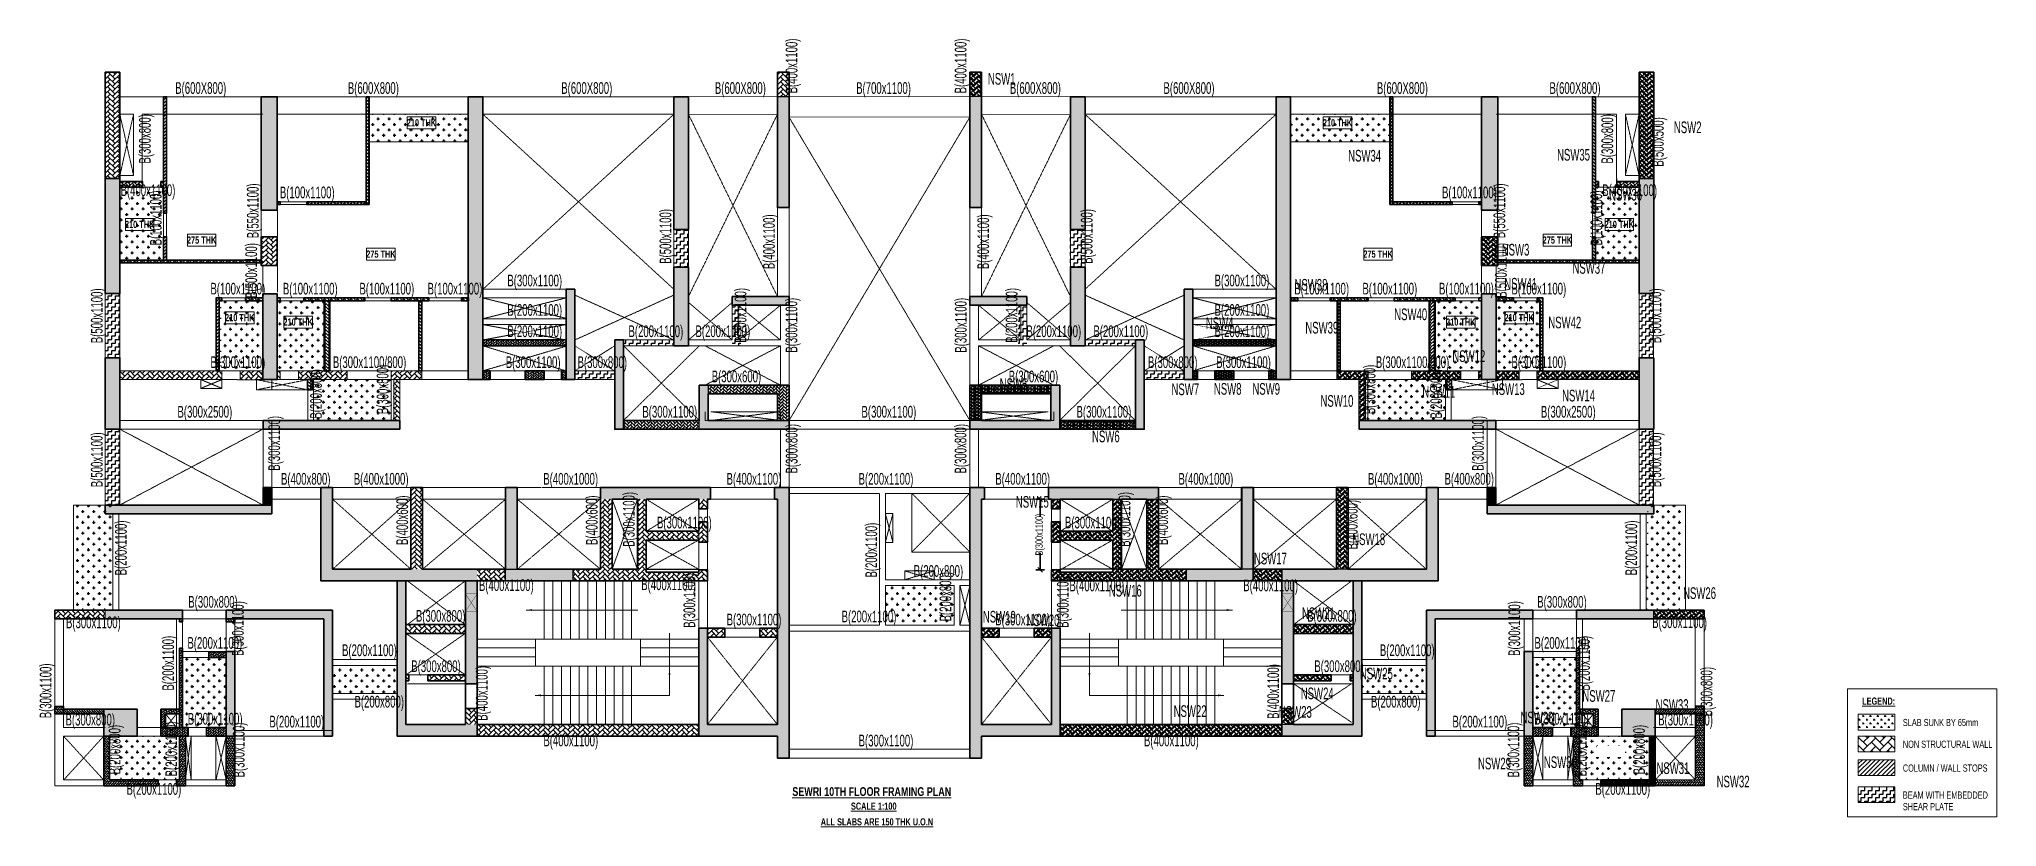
# Model space of a CAD drawing. Header units: millimetres. Extents: x 35 to 67171, y 124 to 27133.
import ezdxf

# ---------------------------------------------------------------- set-up
doc = ezdxf.new("R2010")
doc.units = ezdxf.units.MM
doc.linetypes.add('HIDDEN', pattern=[0.375, 0.25, -0.125])
for name, color, linetype, lineweight in [('A-ANNO-DIMS', 8, 'Continuous', 15), ('A-DETL-MISC', 35, 'Continuous', 15), ('A-FLOR-IDEN', 11, 'Continuous', 9), ('A-HIDD-ABVE', 8, 'HIDDEN', 20), ('G-ANNO-TEXT', 231, 'Continuous', 9), ('S-BEAM', 7, 'Continuous', 18), ('S-BEAM-IDEN', 2, 'Continuous', 9), ('S-COL HATCH', 9, 'Continuous', 0), ('S-COLS', 5, 'Continuous', 35)]:
    doc.layers.add(name, color=color, linetype=linetype, lineweight=lineweight)
for name, color, linetype in [('changes', 7, 'Continuous'), ('HATCH', 8, 'Continuous'), ('S-CUTOUT', 1, 'Continuous'), ('SUNK SLAB', 8, 'Continuous')]:
    doc.layers.add(name, color=color, linetype=linetype)
doc.styles.add('Dim.s & Anno.(Misc.)', font='ARIALN.TTF')
doc.styles.add('SOBHA', font='swisscl.ttf')
doc.styles.add('Swis721 LtCn BT', font='swisscl.ttf', dxfattribs={"width": 0.9, "height": 233.355162})
doc.styles.add('Swis721 LtCn BT_2', font='swisscl.ttf', dxfattribs={"height": 244.992296})
doc.styles.add('Swis721 LtCn BT_B', font='', dxfattribs={"width": 0.9, "height": 246.918336})
doc.styles.get('Swis721 LtCn BT_B').set_extended_font_data('Swis721 LtCn BT', bold=True)
doc.dimstyles.new('A-GFC-100', dxfattribs={"dimscale": 100, "dimtxt": 1.75, "dimasz": 1.5, "dimexe": 1.5, "dimexo": 0, "dimgap": 1, "dimtad": 1, "dimdsep": 46, "dimtxsty": 'Dim.s & Anno.(Misc.)', "dimblk": 'ARCHTICK', "dimcen": 0, "dimdle": 1.5, "dimclrd": 256, "dimclre": 8, "dimclrt": 6, "dimazin": 2, "dimtfac": 1, "dimtix": 1, "dimtmove": 2, "dimatfit": 3, "dimfxl": 1, "dimtolj": 1, "dimlwd": -1, "dimlwe": 9, "dimarcsym": 0})
doc.dimstyles.new('S-100', dxfattribs={"dimscale": 100, "dimtxt": 2.5, "dimasz": 1.5, "dimexe": 1.5, "dimexo": 1.5, "dimgap": 0.1, "dimtad": 0, "dimdec": 0, "dimrnd": 0.0005, "dimzin": 0, "dimdsep": 46, "dimtxsty": 'SOBHA', "dimblk": 'OBLIQUE', "dimcen": 0.09, "dimclrd": 8, "dimclre": 8, "dimclrt": 6, "dimadec": 0, "dimazin": 0, "dimtfac": 1, "dimtdec": 0, "dimtofl": 0, "dimtmove": 0, "dimatfit": 3, "dimfxl": 1.5, "dimfxlon": 1, "dimtolj": 1, "dimtzin": 0, "dimlwd": -1, "dimlwe": -1, "dimarcsym": 0})
pattern_1 = [(0, (-31351884.58, 21120023.29), (187.5, 187.5), [93.75, -281.25]), (90, (-31351837.7, 21119976.42), (-187.5, 187.5), [93.75, -281.25])]
pattern_2 = [(0, (-31351884.58, 21119689.98), (187.5, 187.5), [93.75, -281.25]), (90, (-31351837.7, 21119643.1), (-187.5, 187.5), [93.75, -281.25])]
pattern_3 = [(0, (-31351884.58, 21120123.29), (187.5, 187.5), [93.75, -281.25]), (90, (-31351837.7, 21120076.42), (-187.5, 187.5), [93.75, -281.25])]
pattern_4 = [(45, (-31802317.5, 20729084.55), (0, 169.7056275), [360, -120]), (135, (-31802232.65, 20729169.4), (1e-14, 169.7056275), [360, -120])]
pattern_5 = [(45, (-31802317.5, 20729084.55), (0, 113.13708499), [240, -80]), (135, (-31802260.93, 20729141.12), (9e-15, 113.13708499), [240, -80])]
pattern_6 = [(45, (-31802317.5, 20677155.55), (0, 169.7056275), [360, -120]), (135, (-31802232.65, 20677240.4), (1e-14, 169.7056275), [360, -120])]
pattern_7 = [(45, (-31365336.03, 20949949.553), (0, 84.85281374), [180, -60]), (135, (-31365293.6, 20949991.98), (7e-15, 84.85281374), [180, -60])]
pattern_8 = [(45, (-31365336.03, 20948789.553), (0, 84.85281374), [180, -60]), (135, (-31365293.6, 20948831.98), (7e-15, 84.85281374), [180, -60])]
pattern_9 = [(45, (-31364586.025, 20948789.55), (0, 84.85281374), [180, -60]), (135, (-31364543.6, 20948831.98), (7e-15, 84.85281374), [180, -60])]
pattern_10 = [(45, (-31367286.02, 20948789.55), (0, 84.85281374), [180, -60]), (135, (-31367243.596, 20948831.98), (7e-15, 84.85281374), [180, -60])]
pattern_11 = [(45, (-31792218.09, 20738042.66), (0, 113.13708499), [240, -80]), (135, (-31792161.52, 20738099.23), (9e-15, 113.13708499), [240, -80])]
pattern_12 = [(45, (-31351884.5, 21120123.29), (0, 84.85281374), [180, -60]), (135, (-31351842.07, 21120165.716), (7e-15, 84.85281374), [180, -60])]
pattern_13 = [(45, (-31793618.124, 20738042.68), (0, 113.13708499), [240, -80]), (135, (-31793561.556, 20738099.25), (9e-15, 113.13708499), [240, -80])]
pattern_14 = [(315, (-31089637.24, 20696374.22), (84.85281374, -1e-14), [180, -60]), (45, (-31089594.81, 20696331.79), (84.85281374, -2e-14), [180, -60])]
pattern_15 = [(315, (-62947668.14, 41480308.58), (84.85281374, -1e-14), [180, -60]), (45, (-62947625.714, 41480266.156), (84.85281374, -2e-14), [180, -60])]
pattern_16 = [(0, (-31792218.17, 20824285.16), (125, 125), [125, -125]), (90, (-31792093.17, 20824285.16), (-125, 125), [125, -125])]
pattern_17 = [(0, (-31792218.17, 20733459.55), (125, 125), [125, -125]), (90, (-31792093.17, 20733459.55), (-125, 125), [125, -125])]
pattern_18 = [(315, (-32690168.104, 20787471.615), (84.85281374, -1e-14), [180, -60]), (45, (-32690125.68, 20787429.19), (84.85281374, -2e-14), [180, -60])]
pattern_19 = [(315, (-62947668.14, 41480308.58), (84.85281374, -1e-14), [180, -60]), (45, (-62947625.71, 41480266.156), (84.85281374, -2e-14), [180, -60])]
pattern_20 = [(45, (-31792218.17, 20738042.66), (0, 169.7056275), [360, -120]), (135, (-31792133.31, 20738127.52), (1e-14, 169.7056275), [360, -120])]
pattern_21 = [(45, (-31792218.17, 20738042.66), (0, 113.13708499), [240, -80]), (135, (-31792161.6, 20738099.23), (9e-15, 113.13708499), [240, -80])]
pattern_22 = [(45, (-31792215.45, 20738042.66), (0, 113.13708499), [240, -80]), (135, (-31792158.885, 20738099.23), (9e-15, 113.13708499), [240, -80])]
pattern_23 = [(45, (-31792218.17, 20738042.66), (0, 169.7056275), [360, -120]), (135, (-31792133.32, 20738127.51), (1e-14, 169.7056275), [360, -120])]
pattern_24 = [(45, (-31792218.17, 20738042.66), (0, 113.13708499), [240, -80]), (135, (-31792161.6, 20738099.23), (9e-15, 113.13708499), [240, -80])]

msp = doc.modelspace()

# ---------------------------------------------------------------- texts
at = {"layer": 'A-FLOR-IDEN', "color": 1, "char_height": 246.92, "width": 1155, "attachment_point": 2, "line_spacing_factor": 0.964267, "style": 'Swis721 LtCn BT_B'}
for s, insert in [('210 THK', (13145, 24388.5, 0)), ('210 THK', (44560.6, 24388.5, 0)), ('210 THK', (3482.5, 20905, 0)), ('210 THK', (54223.1, 20905, 0)), ('275 THK', (5606.4, 20367.6)), ('275 THK', (52099.2, 20367.6)), ('275 THK', (11755.5, 19886.1)), ('275 THK', (45950.1, 19886.1)), ('210 THK', (6915.9, 17708.5, 0)), ('210 THK', (8916.8, 17558.5, 0)), ('210 THK', (48788.8, 17558.5, 0)), ('210 THK', (50789.7, 17708.5, 0))]:
    msp.add_mtext(s, dxfattribs=dict(at, insert=insert))
at = {"layer": 'G-ANNO-TEXT', "color": 7, "char_height": 244.992, "attachment_point": 1, "line_spacing_factor": 0.971848, "style": 'Swis721 LtCn BT_2'}
for s, insert, width in [('\\fSwis721 LtCn BT|b1|i0|c0|p34|;\\LLEGEND:', (62552.9, 4557.8), 1299), ('SLAB SUNK BY 65mm', (63948.8, 3824.6), 3845.238), ('NON STRUCTURAL WALL', (63948.8, 3078.1), 3845.238), ('COLUMN / WALL STOPS', (63948.8, 2261.8), 3845.238), ('BEAM WITH EMBEDDED SHEAR PLATE', (63948.8, 1336.3), 3043.577)]:
    msp.add_mtext(s, dxfattribs=dict(at, insert=insert, width=width))
at = {"layer": 'G-ANNO-TEXT', "color": 6, "insert": (25864.1, 1484), "char_height": 300, "width": 6923.66, "attachment_point": 1, "line_spacing_factor": 0.971848, "style": 'Swis721 LtCn BT_2'}
msp.add_mtext('{\\fSwis721 LtCn BT|b1|i0|c0|p34;\\LSEWRI 10TH FLOOR FRAMING PLAN }', dxfattribs=at)
at = {"layer": 'G-ANNO-TEXT', "color": 1, "char_height": 244.992, "attachment_point": 1, "line_spacing_factor": 0.971848, "style": 'Swis721 LtCn BT_2'}
for s, insert, width in [('{\\fSwis721 LtCn BT|b1|i0|c0|p34;\\LSCALE 1:100}', (27875.3, 956.4), 1551.037), ('{\\fSwis721 LtCn BT|b1|i0|c0|p34;\\LALL SLABS ARE 150 THK U.O.N}', (26841, 418), 3728.693)]:
    msp.add_mtext(s, dxfattribs=dict(at, insert=insert, width=width))
at = {"layer": 'S-BEAM-IDEN', "style": 'Swis721 LtCn BT', "width": 0.8}
for s, rotation, p in [('B(400x1100)', 90, (26038.3, 25275.4)), ('B(400x1100)', 90, (31836.1, 25275.4)), ('B(600X800)', 360, (4701.6, 25257.5, 0)), ('B(600X800)', 360, (10621, 25257.5, 0)), ('B(600X800)', 360, (17939.9, 25257.5, 0)), ('B(600X800)', 360, (23207.4, 25257.5, 0)), ('B(700x1100)', 360, (28054, 25257.5, 0)), ('NSW1', 360, (32571.1, 25571.8)), ('NSW1', 360, (32571.1, 25571.8)), ('B(300x800)', 90, (3860.5, 22866.4)), ('B(300x800)', 90, (54011.7, 22866.4)), ('B(500x500)', 90, (55746, 22760.7)), ('NSW2', 360, (56095.7, 23910.8)), ('NSW2', 360, (56095.7, 23910.8)), ('NSW34', 360, (44925.7, 22936.4)), ('NSW35', 360, (52089.2, 22968.4)), ('B(400x1100)', 360, (2827.8, 21753.5)), ('B(550x1100)', 90, (7562.3, 20306.1)), ('B(550x1100)', 90, (50309.9, 20306.1)), ('B(100x1100)', 90, (4235.8, 20064.2)), ('B(100x1100)', 360, (8289.9, 21677.8)), ('B(100x1100)', 90, (53636.5, 20064.2)), ('NSW36', 360, (53872.2, 21597.9)), ('B(500x1100)', 90, (21712.3, 19429.3)), ('B(400x1100)', 90, (25262.4, 19246.3)), ('B(400x1100)', 90, (32609.9, 19246.3)), ('B(500x1100)', 90, (36159.9, 19429.3)), ('B(500x1100)', 90, (7507.3, 18262.5)), ('B(500x1100)', 90, (50364.8, 18266)), ('NSW3', 360, (50191.5, 19713.3)), ('NSW3', 360, (50191.5, 19713.3)), ('NSW37', 360, (52617.2, 19089.9)), ('B(100x1100)', 360, (5909.6, 18377.8)), ('B(100x1100)', 360, (8393.1, 18377.8)), ('B(100x1100)', 360, (11019.2, 18377.8)), ('B(100x1100)', 360, (13356, 18377.8)), ('B(300x1100)', 360, (16091.2, 18657.5)), ('NSW38', 360, (43084.7, 18509.4)), ('NSW41', 360, (50279.2, 18544.9)), ('B(500x1100)', 90, (2212.3, 16708.2)), ('B(200x1100)', 90, (24288.4, 16722.6)), ('B(300x1100)', 90, (26034.1, 16383.7)), ('B(300x1100)', 90, (31839.9, 16383.7)), ('B(200x1100)', 90, (33583.9, 16722.6)), ('B(500x1100)', 90, (55659.9, 16708.2)), ('B(200x1100)', 360, (16091.2, 17647.5, 0)), ('NSW4', 360, (40045.3, 17197.9)), ('NSW4', 360, (40045.3, 17197.9)), ('NSW40', 360, (46504.7, 17497.9)), ('NSW42', 360, (51789.7, 17217.4)), ('B(200x1100)', 360, (16091.2, 16917.5, 0)), ('B(200x1100)', 360, (20245.5, 16917.5)), ('B(200x1100)', 360, (22543.3, 16917.5)), ('NSW39', 360, (43457.2, 17039.9)), ('B(300x1100)', 360, (5909.6, 15857.5)), ('B(300x1100/800)', 360, (10107.4, 15857.5)), ('B(300x1100)', 360, (16037.2, 15857.5)), ('B(300x800)', 360, (18499.3, 15857.5)), ('NSW12', 360, (48498, 16063.5)), ('NSW12', 360, (48498, 16063.5)), ('B(200x800)', 90, (9728.7, 14122.4)), ('B(300x800)', 90, (12012.3, 14273.9, 0)), ('B(300x600)', 360, (23099.8, 15367.5)), ('NSW5', 360, (32974.7, 15100.9)), ('NSW5', 360, (32974.7, 15100.9)), ('B(300x600)', 360, (33285.9, 15367.5)), ('B(300x800)', 90, (45859.9, 14273.9, 0)), ('B(200x800)', 90, (48143.5, 14122.4)), ('NSW7', 360, (38867.1, 14926.7)), ('NSW7', 360, (38867.1, 14926.7)), ('NSW8', 360, (40320.8, 14941.5)), ('NSW8', 360, (40320.8, 14941.5)), ('NSW9', 360, (41641.1, 14941.5)), ('NSW9', 360, (41641.1, 14941.5)), ('NSW10', 360, (43975.7, 14527.3)), ('NSW10', 360, (43975.7, 14527.3)), ('NSW11', 360, (47469.7, 14836.1)), ('NSW11', 360, (47469.7, 14836.1)), ('NSW13', 360, (49851.6, 14934)), ('NSW13', 360, (49851.6, 14934)), ('NSW14', 360, (52261.2, 14711.1)), ('NSW14', 360, (52261.2, 14711.1)), ('B(300x2500)', 360, (4778.5, 14157.5, 0)), ('B(300x1100)', 90, (8295.4, 12334)), ('B(300x1100)', 360, (20721.6, 14157.5)), ('B(300x1100)', 360, (28235.9, 14157.5)), ('B(300x1100)', 360, (35610.3, 14157.5)), ('B(300x1100)', 90, (49576.8, 12334)), ('B(300x2500)', 360, (51534, 14157.5, 0)), ('B(500x1100)', 90, (2212.3, 11770.3)), ('B(300x800)', 90, (26041.3, 12240.6)), ('B(300x800)', 90, (31832.8, 12240.6)), ('NSW6', 360, (36142.3, 13311.2)), ('NSW6', 360, (36142.3, 13311.2)), ('B(500x1100)', 90, (55659.9, 11770.3)), ('B(400x800)', 360, (8329.5, 11857.5)), ('B(400x1000)', 360, (10824.4, 11857.5)), ('B(400x1000)', 360, (17324.4, 11857.5)), ('B(400x1100)', 360, (23609.1, 11857.5)), ('B(200x1100)', 360, (28137.1, 11857.5)), ('B(400x600)', 90, (12685.6, 9788.9)), ('B(400x600)', 90, (19185.6, 9788.9)), ('B(300x1100)', 90, (20455.6, 9726.2)), ('NSW15', 360, (33529.2, 11067.8)), ('NSW15', 360, (33529.2, 11067.8)), ('B(300x1100)', 90, (37457.6, 9726.2)), ('B(400x600)', 90, (38748.2, 9788.9, 0)), ('B(300x1100)', 360, (21222.1, 10357.5)), ('B(400x600)', 90, (45248.2, 9637.2, 0)), ('B(200x1100)', 90, (3038.3, 8749.6)), ('B(200x1100)', 90, (28770.4, 8673.6)), ('NSW18', 360, (45065.4, 9786.6)), ('NSW18', 360, (45065.4, 9786.6)), ('B(200x1100)', 90, (54833.9, 8749.6)), ('NSW17', 360, (41694.9, 9123.5)), ('NSW17', 360, (41694.9, 9123.5)), ('B(300x1100)', 90, (22532.3, 6948.3)), ('B(200x800)', 360, (30026.6, 8697.5)), ('B(200x800)', 90, (31315.4, 7166.5)), ('B(300x1100)', 90, (35340, 6948.3)), ('B(300x800)', 360, (5149.6, 7638.8)), ('B(400x1100)', 360, (15117.3, 8211.4)), ('B(400x1100)', 360, (20683.3, 8240.3)), ('B(400x1100)', 360, (35367.7, 8201.1)), ('NSW16', 360, (36717.8, 8020.3)), ('NSW16', 360, (36717.8, 8020.3)), ('B(400x1100)', 360, (41329, 8201.1)), ('NSW26', 360, (56410, 7937.5)), ('NSW26', 360, (56410, 7937.5)), ('B(300x1100)', 90, (7049.9, 5984.7)), ('B(300x800)', 360, (12954.8, 7157.5)), ('B(300x1100)', 360, (23611.4, 7032.3)), ('B(200x1100)', 360, (27553.9, 7137.5)), ('NSW19', 360, (32397.6, 7128.3)), ('NSW19', 360, (32397.6, 7128.3)), ('NSW20', 360, (33894.3, 7008.7)), ('NSW20', 360, (33894.3, 7008.7)), ('NSW21', 360, (43340.3, 7246.5)), ('NSW21', 360, (43340.3, 7246.5)), ('B(300x800)', 360, (43520.8, 7157.5)), ('B(300x1100)', 90, (50822.4, 5984.7)), ('B(200x1100)', 90, (4658, 4795.5)), ('B(200x1100)', 360, (5119.6, 6230.1)), ('B(200x1100)', 360, (10422.4, 5978.7)), ('B(200x1100)', 90, (53214.3, 4795.5)), ('B(300x1100)', 90, (456.6, 3847.5)), ('B(300x800)', 360, (12796.8, 5432.3)), ('B(400x1100)', 90, (15414.9, 3761.7)), ('B(400x1100)', 90, (42553.5, 3824.2)), ('NSW25', 360, (45328, 5180.8)), ('NSW25', 360, (45328, 5180.8)), ('B(300x800)', 90, (57415.6, 3910.1)), ('NSW24', 360, (43299.9, 4499.5)), ('NSW24', 360, (43299.9, 4499.5)), ('NSW27', 360, (52957.5, 4412)), ('B(300x1100)', 360, (5132.1, 3630.1)), ('B(200x800)', 360, (10850.6, 4215.7)), ('NSW22', 360, (38940.5, 3891.4)), ('NSW22', 360, (38940.5, 3891.4)), ('NSW23', 360, (42549.1, 3866)), ('NSW23', 360, (42549.1, 3866)), ('NSW28', 360, (50833.5, 3672.5)), ('NSW33', 360, (55468, 4101)), ('B(300x800)', 360, (940.6, 3599.4)), ('B(200x800)', 90, (2824.3, 1924.3)), ('B(200x1100)', 90, (4765.2, 1854.7)), ('B(300x1100)', 90, (7078.9, 1819)), ('B(200x1100)', 360, (7931.6, 3532.3)), ('B(300x1100)', 90, (50793.4, 1819)), ('B(200x1100)', 90, (53107.1, 1854.7)), ('B(200x800)', 90, (55102.3, 1924.3)), ('B(400x1100)', 360, (17327.1, 2885.6)), ('B(300x1100)', 360, (28137.1, 2882.3)), ('B(400x1100)', 360, (37923.4, 2885.6)), ('NSW29', 360, (49379, 2095.5)), ('NSW30', 360, (51637.5, 2143)), ('NSW31', 360, (55497.5, 1936)), ('B(200x1100)', 360, (3030.9, 1222.4)), ('NSW32', 360, (57561.5, 1477.5))]:
    msp.add_text(s, height=400, rotation=rotation, dxfattribs=at).set_placement(p)
for s, p in [('B(600X800)', (33324, 25257.5, 0)), ('B(600X800)', (38591.5, 25257.5, 0)), ('B(600X800)', (45910.4, 25257.5, 0)), ('B(600X800)', (51829.8, 25257.5, 0)), ('B(400x1100)', (53639.8, 21753.5)), ('B(100x1100)', (48144.6, 21677.8)), ('B(300x1100)', (40343.4, 18657.5)), ('B(100x1100)', (43078.6, 18377.8)), ('B(100x1100)', (45415.4, 18377.8)), ('B(100x1100)', (48041.4, 18377.8)), ('B(100x1100)', (50524.9, 18377.8)), ('B(200x1100)', (40343.4, 17647.5, 0)), ('B(200x1100)', (33891.2, 16917.5)), ('B(200x1100)', (36189, 16917.5)), ('B(200x1100)', (40343.4, 16917.5, 0)), ('B(300x800)', (38060.6, 15857.5)), ('B(300x1100)', (40397.4, 15857.5)), ('B(300x1100/800)', (45874.7, 15857.5)), ('B(300x1100)', (50524.9, 15857.5)), ('B(400x1100)', (32825.4, 11857.5)), ('B(400x1000)', (39106.6, 11857.5)), ('B(400x1000)', (45606.6, 11857.5)), ('B(400x800)', (48230.3, 11857.5)), ('B(300x1100)', (35214.3, 10357.5)), ('B(300x800)', (51410.2, 7638.8)), ('B(300x1100)', (32823.1, 7032.3)), ('B(300x1100)', (955.5, 6934.5)), ('B(300x1100)', (55352.2, 6940.2)), ('B(200x1100)', (46012.2, 5978.7)), ('B(200x1100)', (51314.9, 6230.1)), ('B(300x800)', (43764.8, 5432.3)), ('B(200x800)', (45709.2, 4215.7)), ('B(300x1100)', (51302.4, 3630.1)), ('B(200x1100)', (48502.9, 3532.3)), ('B(300x1100)', (55556.6, 3599.4)), ('B(200x1100)', (53403.6, 1222.4))]:
    msp.add_text(s, height=400, dxfattribs=at).set_placement(p)

# ---------------------------------------------------------------- blocks, each defined once
blk = doc.blocks.new('_ARCHTICK')
at = {"color": 0, "linetype": 'ByBlock', "const_width": 0.15}
blk.add_lwpolyline([(-0.5, -0.5), (0.5, 0.5)], dxfattribs=at)
blk = doc.blocks.new('_OBLIQUE')
at = {"color": 0, "linetype": 'ByBlock'}
blk.add_line((-0.5, -0.5), (0.5, 0.5), dxfattribs=at)
blk = doc.blocks.new('*D11')
at = {"layer": 'S-COLS', "color": 8, "transparency": 16777216}
for p, q in [((34514, 11358), (34214, 11358)), ((34364, 11358), (34364, 10774)), ((34364, 8936), (34364, 9520)), ((34514, 8936), (34214, 8936))]:
    blk.add_line(p, q, dxfattribs=at)
at = {"layer": 'S-COLS', "color": 8, "transparency": 16777216, "xscale": 150, "yscale": 150, "zscale": 150}
for p, rotation in [((34364, 11358), 90), ((34364, 8936), 270)]:
    blk.add_blockref('_OBLIQUE', p, dxfattribs=dict(at, rotation=rotation))
at = {"layer": 'S-COLS', "color": 6, "transparency": 16777216, "insert": (34364, 10147), "char_height": 250, "attachment_point": 5, "rotation": 90, "style": 'SOBHA'}
blk.add_mtext('\\A1;{\\W0.8;\\C2;B(300x1100)}', dxfattribs=at)
blk = doc.blocks.new('A$Cbe320e20')
at = {"layer": 'S-COL HATCH'}
h = blk.add_hatch(dxfattribs=at)
h.set_pattern_fill('AR-HBONE', color=256, scale=30)
h.set_pattern_definition(pattern_4)
h.paths.add_polyline_path([(-7796, 17040), (-7296, 17040), (-7296, 13401), (-7796, 13401)])
h = blk.add_hatch(dxfattribs=at)
h.set_pattern_fill('AR-HBONE', color=256, scale=30)
h.set_pattern_definition(pattern_4)
h.paths.add_polyline_path([(15654, 17040), (15254, 17040), (15254, 16206), (15254, 16206), (15654, 16206)])
h = blk.add_hatch(dxfattribs=at)
h.set_pattern_fill('AR-HBONE', color=256, scale=30)
h.set_pattern_definition(pattern_4)
h.paths.add_polyline_path([(21854, 17040), (22254, 17040), (22254, 16206), (22254, 16206), (21854, 16206)])
h = blk.add_hatch(dxfattribs=at)
h.set_pattern_fill('AR-HBONE', color=256, scale=30)
h.set_pattern_definition(pattern_4)
h.paths.add_polyline_path([(45304, 17040), (44804, 17040), (44804, 13401), (45304, 13401)])
at = {"layer": 'S-COL HATCH', "transparency": 33554687}
h = blk.add_hatch(color=256, dxfattribs=at)
h.dxf.hatch_style = 1
h.paths.add_polyline_path([(-1896, 16200), (-2446, 16200), (-2446, 12310), (-1896, 12310)])
h = blk.add_hatch(color=256, dxfattribs=at)
h.dxf.hatch_style = 1
h.paths.add_polyline_path([(4654, 6500), (5154, 6500), (5154, 16200), (4654, 16200)])
h = blk.add_hatch(color=256, dxfattribs=at)
h.dxf.hatch_style = 1
h.paths.add_polyline_path([(11704, 11650), (12204, 11650), (12204, 16200), (11704, 16200)])
h = blk.add_hatch(color=256, dxfattribs=at)
h.dxf.hatch_style = 1
h.paths.add_polyline_path([(15254, 16206), (15654, 16206), (15654, 12400), (15254, 12400)])
h = blk.add_hatch(color=256, dxfattribs=at)
h.dxf.hatch_style = 1
h.paths.add_polyline_path([(22254, 16206), (21854, 16206), (21854, 12400), (22254, 12400)])
h = blk.add_hatch(color=256, dxfattribs=at)
h.dxf.hatch_style = 1
h.paths.add_polyline_path([(25804, 16200), (25304, 16200), (25304, 11650), (25804, 11650)])
h = blk.add_hatch(color=256, dxfattribs=at)
h.dxf.hatch_style = 1
h.paths.add_polyline_path([(32854, 16200), (32354, 16200), (32354, 6500), (32854, 6500)])
h = blk.add_hatch(color=256, dxfattribs=at)
h.dxf.hatch_style = 1
h.paths.add_polyline_path([(39404, 12310), (39954, 12310), (39954, 16200), (39404, 16200)])
h = blk.add_hatch(color=256, dxfattribs=at)
h.dxf.hatch_style = 1
h.paths.add_polyline_path([(-7296, 13401), (-7796, 13401), (-7796, 9451), (-7296, 9451)])
h = blk.add_hatch(color=256, dxfattribs=at)
h.dxf.hatch_style = 1
h.paths.add_polyline_path([(44804, 13401), (45304, 13401), (45304, 9451), (44804, 9451)])
at = {"layer": 'S-COL HATCH'}
h = blk.add_hatch(dxfattribs=at)
h.set_pattern_fill('AR-HBONE', color=256, scale=30)
h.set_pattern_definition(pattern_4)
h.paths.add_polyline_path([(-1896, 11400), (-2446, 11400), (-2446, 10410), (-1896, 10410)])
h = blk.add_hatch(dxfattribs=at)
h.set_pattern_fill('AR-HBONE', color=256, scale=30)
h.set_pattern_definition(pattern_4)
h.paths.add_polyline_path([(39404, 10410), (39954, 10410), (39954, 11400), (39404, 11400)])
at = {"layer": 'S-COL HATCH', "transparency": 33554687}
h = blk.add_hatch(color=256, dxfattribs=at)
h.dxf.hatch_style = 1
h.paths.add_polyline_path([(12204, 10360), (11704, 10360), (11704, 7660), (12204, 7660)])
h = blk.add_hatch(color=256, dxfattribs=at)
h.dxf.hatch_style = 1
h.paths.add_polyline_path([(25304, 7660), (25804, 7660), (25804, 10360), (25304, 10360)])
h = blk.add_hatch(color=256, dxfattribs=at)
h.dxf.hatch_style = 1
h.paths.add_polyline_path([(-1896, 9200), (-1896, 9200), (-1896, 9300), (-1896, 9440), (-2396, 9440), (-2396, 6500), (-1896, 6500)])
h = blk.add_hatch(color=256, dxfattribs=at)
h.dxf.hatch_style = 1
h.paths.add_polyline_path([(8304, 6500), (8304, 9600), (8004, 9600), (8004, 6500)])
h = blk.add_hatch(color=256, dxfattribs=at)
h.dxf.hatch_style = 1
h.paths.add_polyline_path([(29204, 9600), (29204, 6500), (29504, 6500), (29504, 9600)])
h = blk.add_hatch(color=256, dxfattribs=at)
h.dxf.hatch_style = 1
h.paths.add_polyline_path([(39404, 9200), (39404, 9200), (39404, 9300), (39404, 9440), (39904, 9440), (39904, 6500), (39404, 6500)])
h = blk.add_hatch(color=256, dxfattribs=at)
h.dxf.hatch_style = 1
h.paths.add_polyline_path([(15654, 9350), (13704, 9350), (13704, 9050), (15654, 9050)])
h = blk.add_hatch(color=256, dxfattribs=at)
h.dxf.hatch_style = 1
h.paths.add_polyline_path([(21854, 9350), (23804, 9350), (23804, 9050), (21854, 9050)])
at = {"layer": 'S-COL HATCH'}
h = blk.add_hatch(dxfattribs=at)
h.set_pattern_fill('AR-HBONE', color=256, scale=15)
h.set_pattern_definition(pattern_7)
h.paths.add_polyline_path([(5154, 7860), (5154, 7660), (8004, 7660), (8004, 7860)])
at = {"layer": 'S-COL HATCH', "transparency": 33554687}
h = blk.add_hatch(color=256, dxfattribs=at)
h.dxf.hatch_style = 1
h.paths.add_polyline_path([(9974, 7860), (9674, 7860), (9674, 4800), (9974, 4800), (9974, 5100)])
h = blk.add_hatch(color=256, dxfattribs=at)
h.dxf.hatch_style = 1
h.paths.add_polyline_path([(27534, 7860), (27834, 7860), (27834, 4800), (27534, 4800), (27534, 5100)])
at = {"layer": 'S-COL HATCH'}
h = blk.add_hatch(dxfattribs=at)
h.set_pattern_fill('AR-HBONE', color=256, scale=15)
h.set_pattern_definition(pattern_7)
h.paths.add_polyline_path([(29504, 7860), (29504, 7660), (32354, 7660), (32354, 7860)])
at = {"layer": 'S-COL HATCH', "transparency": 33554687}
h = blk.add_hatch(color=256, dxfattribs=at)
h.dxf.hatch_style = 1
h.paths.add_polyline_path([(-7796, 4800), (-7296, 4800), (-7296, 7251), (-7796, 7251)])
at = {"layer": 'S-COL HATCH'}
h = blk.add_hatch(dxfattribs=at)
h.set_pattern_fill('AR-HBONE', color=256, scale=30)
h.set_pattern_definition(pattern_4)
h.paths.add_polyline_path([(-3786, 6799), (-7294, 6799), (-7294, 6501), (-3786, 6501)])
h = blk.add_hatch(dxfattribs=at)
h.set_pattern_fill('AR-HBONE', color=256, scale=30)
h.set_pattern_definition(pattern_4)
h.paths.add_polyline_path([(-2396, 6799), (-3166, 6799), (-3166, 6499), (-2615, 6499), (-2615, 6500), (-2396, 6500)])
h = blk.add_hatch(dxfattribs=at)
h.set_pattern_fill('AR-HBONE', color=256, scale=30)
h.set_pattern_definition(pattern_4)
h.paths.add_polyline_path([(-1795, 6800), (-1896, 6800), (-1896, 6500), (-1795, 6500)])
h = blk.add_hatch(dxfattribs=at)
h.set_pattern_fill('AR-HBONE', color=256, scale=30)
h.set_pattern_definition(pattern_4)
h.paths.add_polyline_path([(504, 6800), (-1165, 6800), (-1165, 6500), (504, 6500)])
h = blk.add_hatch(dxfattribs=at)
h.set_pattern_fill('AR-HBONE', color=256, scale=30)
h.set_pattern_definition(pattern_4)
h.paths.add_polyline_path([(2004, 6800), (2004, 6500), (3054, 6500), (3054, 6800)])
h = blk.add_hatch(dxfattribs=at)
h.set_pattern_fill('AR-HBONE', color=256, scale=15)
h.set_pattern_definition(pattern_10)
h.paths.add_polyline_path([(5154, 6800), (5154, 6500), (5404, 6500), (5404, 6800)])
h = blk.add_hatch(dxfattribs=at)
h.set_pattern_fill('AR-HBONE', color=256, scale=15)
h.set_pattern_definition(pattern_8)
h.paths.add_polyline_path([(6604, 6800), (6604, 6500), (7254, 6500), (7254, 6800)])
h = blk.add_hatch(dxfattribs=at)
h.set_pattern_fill('AR-HBONE', color=256, scale=15)
h.set_pattern_definition(pattern_9)
h.paths.add_polyline_path([(7854, 6800), (7854, 6500), (8004, 6500), (8004, 6800)])
h = blk.add_hatch(dxfattribs=at)
h.set_pattern_fill('AR-HBONE', color=256, scale=15)
h.set_pattern_definition(pattern_9)
h.paths.add_polyline_path([(29654, 6500), (29654, 6800), (29504, 6800), (29504, 6500)])
h = blk.add_hatch(dxfattribs=at)
h.set_pattern_fill('AR-HBONE', color=256, scale=15)
h.set_pattern_definition(pattern_8)
h.paths.add_polyline_path([(30904, 6500), (30904, 6800), (30254, 6800), (30254, 6500)])
h = blk.add_hatch(dxfattribs=at)
h.set_pattern_fill('AR-HBONE', color=256, scale=15)
h.set_pattern_definition(pattern_10)
h.paths.add_polyline_path([(32354, 6500), (32354, 6800), (32104, 6800), (32104, 6500)])
h = blk.add_hatch(dxfattribs=at)
h.set_pattern_fill('AR-HBONE', color=256, scale=30)
h.set_pattern_definition(pattern_4)
h.paths.add_polyline_path([(34454, 6800), (34454, 6500), (35504, 6500), (35504, 6800)])
h = blk.add_hatch(dxfattribs=at)
h.set_pattern_fill('AR-HBONE', color=256, scale=30)
h.set_pattern_definition(pattern_4)
h.paths.add_polyline_path([(37004, 6800), (38674, 6800), (38674, 6500), (37004, 6500)])
h = blk.add_hatch(dxfattribs=at)
h.set_pattern_fill('AR-HBONE', color=256, scale=30)
h.set_pattern_definition(pattern_4)
h.paths.add_polyline_path([(39304, 6800), (39404, 6800), (39404, 6500), (39304, 6500)])
h = blk.add_hatch(dxfattribs=at)
h.set_pattern_fill('AR-HBONE', color=256, scale=30)
h.set_pattern_definition(pattern_4)
h.paths.add_polyline_path([(39904, 6799), (40675, 6799), (40675, 6499), (40124, 6499), (40124, 6500), (39904, 6500)])
h = blk.add_hatch(dxfattribs=at)
h.set_pattern_fill('AR-HBONE', color=256, scale=30)
h.set_pattern_definition(pattern_4)
h.paths.add_polyline_path([(41295, 6799), (44803, 6799), (44803, 6501), (41295, 6501)])
at = {"layer": 'S-COL HATCH', "transparency": 33554687}
h = blk.add_hatch(color=256, dxfattribs=at)
h.dxf.hatch_style = 1
h.paths.add_polyline_path([(45304, 7251), (44804, 7251), (44804, 4800), (45304, 4800)])
at = {"layer": 'S-COL HATCH'}
h = blk.add_hatch(dxfattribs=at)
h.set_pattern_fill('AR-HBONE', color=256, scale=20)
h.set_pattern_definition([(45, (-31797377.5, 20724184.55), (0, 113.13708499), [240, -80]), (135, (-31797320.93, 20724241.12), (9e-15, 113.13708499), [240, -80])])
h.paths.add_polyline_path([(-696, 6150), (-696, 6500), (-856, 6500), (-856, 6150)])
h = blk.add_hatch(dxfattribs=at)
h.set_pattern_fill('AR-HBONE', color=256, scale=30)
h.set_pattern_definition(pattern_4)
h.paths.add_polyline_path([(2304, 6500), (2104, 6500), (2104, 5100), (2304, 5100)])
at = {"layer": 'S-COL HATCH', "transparency": 33554687}
h = blk.add_hatch(color=256, dxfattribs=at)
h.dxf.hatch_style = 1
h.paths.add_polyline_path([(12574, 6310), (12874, 6310), (12874, 5100), (15654, 5100), (15654, 4800), (12574, 4800)])
at = {"layer": 'S-COL HATCH'}
h = blk.add_hatch(dxfattribs=at)
h.set_pattern_fill('AR-HBONE', color=256, scale=20)
h.set_pattern_definition(pattern_5)
h.paths.add_polyline_path([(15254, 6010), (15254, 5100), (15254, 5100), (15254, 5100), (15654, 5100), (15654, 6310), (12874, 6310), (12874, 6010), (12874, 6010)])
h = blk.add_hatch(dxfattribs=at)
h.set_pattern_fill('AR-HBONE', color=256, scale=20)
h.set_pattern_definition(pattern_5)
h.paths.add_polyline_path([(22254, 6010), (22254, 5100), (22254, 5100), (22254, 5100), (21854, 5100), (21854, 6310), (24634, 6310), (24634, 6010), (24634, 6010)])
at = {"layer": 'S-COL HATCH', "transparency": 33554687}
h = blk.add_hatch(color=256, dxfattribs=at)
h.dxf.hatch_style = 1
h.paths.add_polyline_path([(24934, 6310), (24634, 6310), (24634, 5100), (21854, 5100), (21854, 4800), (24934, 4800)])
at = {"layer": 'S-COL HATCH'}
h = blk.add_hatch(dxfattribs=at)
h.set_pattern_fill('AR-HBONE', color=256, scale=30)
h.set_pattern_definition(pattern_4)
h.paths.add_polyline_path([(35204, 6500), (35404, 6500), (35404, 5100), (35204, 5100)])
at = {"layer": 'S-COL HATCH', "transparency": 33554687}
h = blk.add_hatch(color=256, dxfattribs=at)
h.dxf.hatch_style = 1
h.paths.add_polyline_path([(2304, 5100), (2104, 5100), (-2086, 5100), (-2086, 4800), (2304, 4800)])
h.paths.add_polyline_path([(-2086, 5100), (-2385, 5100), (-2385, 4800), (-2086, 4800)])
at = {"layer": 'S-COL HATCH'}
h = blk.add_hatch(dxfattribs=at)
h.set_pattern_fill('AR-HBONE', color=256, scale=20)
h.set_pattern_definition(pattern_5)
h.paths.add_polyline_path([(12574, 5100), (9974, 5100), (9974, 4800), (12574, 4800)])
h = blk.add_hatch(dxfattribs=at)
h.set_pattern_fill('AR-HBONE', color=256, scale=20)
h.set_pattern_definition(pattern_5)
h.paths.add_polyline_path([(24934, 5100), (24934, 4800), (27534, 4800), (27534, 5100)])
at = {"layer": 'S-COL HATCH', "transparency": 33554687}
h = blk.add_hatch(color=256, dxfattribs=at)
h.dxf.hatch_style = 1
h.paths.add_polyline_path([(35204, 5100), (35404, 5100), (39594, 5100), (39594, 4800), (35204, 4800)])
h.paths.add_polyline_path([(39594, 5100), (39894, 5100), (39894, 4800), (39594, 4800)])
h = blk.add_hatch(color=256, dxfattribs=at)
h.dxf.hatch_style = 1
h.paths.add_polyline_path([(-2086, 2800), (-2385, 2800), (-2385, 2200), (-2086, 2200)])
h = blk.add_hatch(color=256, dxfattribs=at)
h.dxf.hatch_style = 1
h.paths.add_polyline_path([(4954, -400), (4954, 0), (0, 0), (0, 2800), (-400, 2800), (-400, -400)])
at = {"layer": 'S-COL HATCH'}
h = blk.add_hatch(dxfattribs=at)
h.set_pattern_fill('AR-HBONE', color=256, scale=30)
h.set_pattern_definition(pattern_4)
h.paths.add_polyline_path([(2684, 0), (3084, 0), (3084, 2800), (2684, 2800)])
at = {"layer": 'S-COL HATCH', "transparency": 33554687}
h = blk.add_hatch(color=256, dxfattribs=at)
h.dxf.hatch_style = 1
h.paths.add_polyline_path([(5934, 2800), (6334, 2800), (6334, 0), (5934, 0)])
h = blk.add_hatch(color=256, dxfattribs=at)
h.dxf.hatch_style = 1
h.paths.add_polyline_path([(9184, 2800), (12954, 2800), (12954, 2400), (9184, 2400)])
h = blk.add_hatch(color=256, dxfattribs=at)
h.dxf.hatch_style = 1
h.paths.add_polyline_path([(12854, -2025), (12554, -2025), (12554, -5325), (12554, -5725), (15254, -5725), (15254, -6475), (15654, -6475), (15654, -5325), (15654, -5325), (15654, 2800), (15154, 2800), (15154, 2400), (15254, 2400), (15254, -5325), (15254, -5325), (12854, -5325), (12854, -5325)])
h = blk.add_hatch(color=256, dxfattribs=at)
h.dxf.hatch_style = 1
h.paths.add_polyline_path([(24654, -2025), (24954, -2025), (24954, -5325), (24954, -5725), (22254, -5725), (22254, -6475), (21854, -6475), (21854, -5325), (21854, -5325), (21854, 2800), (22354, 2800), (22354, 2400), (22254, 2400), (22254, -5325), (22254, -5325), (24654, -5325), (24654, -5325)])
h = blk.add_hatch(color=256, dxfattribs=at)
h.dxf.hatch_style = 1
h.paths.add_polyline_path([(28324, 2800), (24554, 2800), (24554, 2400), (28324, 2400)])
h = blk.add_hatch(color=256, dxfattribs=at)
h.dxf.hatch_style = 1
h.paths.add_polyline_path([(31574, 2800), (31174, 2800), (31174, 0), (31574, 0)])
h = blk.add_hatch(color=256, dxfattribs=at)
h.dxf.hatch_style = 1
h.paths.add_polyline_path([(32554, -400), (32554, 0), (37509, 0), (37509, 2800), (37909, 2800), (37909, -400)])
at = {"layer": 'S-COL HATCH'}
h = blk.add_hatch(dxfattribs=at)
h.set_pattern_fill('AR-HBONE', color=256, scale=30)
h.set_pattern_definition(pattern_4)
h.paths.add_polyline_path([(34824, 0), (34424, 0), (34424, 2800), (34824, 2800)])
at = {"layer": 'S-COL HATCH', "transparency": 33554687}
h = blk.add_hatch(color=256, dxfattribs=at)
h.dxf.hatch_style = 1
h.paths.add_polyline_path([(39894, 2800), (39594, 2800), (39594, 2200), (39894, 2200)])
h = blk.add_hatch(color=256, dxfattribs=at)
h.dxf.hatch_style = 1
h.paths.add_polyline_path([(-7796, 2200), (-7796, 1900), (-2086, 1900), (-2086, 2200)])
at = {"layer": 'S-COL HATCH'}
h = blk.add_hatch(dxfattribs=at)
h.set_pattern_fill('AR-HBONE', color=256, scale=30)
h.set_pattern_definition(pattern_4)
h.paths.add_polyline_path([(10454, 2400), (10754, 2400), (10754, 1300), (12554, 1300), (12554, 1625), (12854, 1625), (12854, 922), (12554, 922), (12554, 1000), (10754, 1000), (10754, -100), (12554, -100), (12554, -23), (12854, -23), (12854, -400), (8234, -400), (8234, 0), (10454, 0)])
h = blk.add_hatch(dxfattribs=at)
h.set_pattern_fill('AR-HBONE', color=256, scale=30)
h.set_pattern_definition(pattern_4)
h.paths.add_polyline_path([(9184, 0), (9584, 0), (9584, 2400), (9184, 2400)])
h = blk.add_hatch(dxfattribs=at)
h.set_pattern_fill('AR-HBONE', color=256, scale=30)
h.set_pattern_definition(pattern_4)
h.paths.add_polyline_path([(12554, 2400), (12854, 2400), (12854, 2075), (12554, 2075)])
h = blk.add_hatch(dxfattribs=at)
h.set_pattern_fill('AR-HBONE', color=256, scale=30)
h.set_pattern_definition(pattern_4)
h.paths.add_polyline_path([(27054, 2400), (26754, 2400), (26754, 1300), (24954, 1300), (24954, 1625), (24654, 1625), (24654, 922), (24954, 922), (24954, 1000), (26754, 1000), (26754, -100), (24954, -100), (24954, -23), (24654, -23), (24654, -400), (29274, -400), (29274, 0), (27054, 0)])
h = blk.add_hatch(dxfattribs=at)
h.set_pattern_fill('AR-HBONE', color=256, scale=30)
h.set_pattern_definition(pattern_4)
h.paths.add_polyline_path([(24954, 2400), (24654, 2400), (24654, 2075), (24954, 2075)])
h = blk.add_hatch(dxfattribs=at)
h.set_pattern_fill('AR-HBONE', color=256, scale=30)
h.set_pattern_definition(pattern_4)
h.paths.add_polyline_path([(28324, 0), (27924, 0), (27924, 2400), (28324, 2400)])
at = {"layer": 'S-COL HATCH', "transparency": 33554687}
h = blk.add_hatch(color=256, dxfattribs=at)
h.dxf.hatch_style = 1
h.paths.add_polyline_path([(39594, 2200), (39594, 1900), (45304, 1900), (45304, 2200)])
h = blk.add_hatch(color=256, dxfattribs=at)
h.dxf.hatch_style = 1
h.paths.add_polyline_path([(2514, -400), (2214, -400), (2214, -5725), (2514, -5725), (4954, -5725), (4954, -5325), (2514, -5325), (2514, -3625), (2514, -3625), (2514, -3625)])
h = blk.add_hatch(color=256, dxfattribs=at)
h.dxf.hatch_style = 1
h.paths.add_polyline_path([(4954, -400), (4554, -400), (4554, -400), (4554, -1900), (4554, -1900), (4554, -2200), (4554, -3925), (4954, -3925)])
at = {"layer": 'S-COL HATCH'}
h = blk.add_hatch(dxfattribs=at)
h.set_pattern_fill('AR-HBONE', color=256, scale=30)
h.set_pattern_definition(pattern_4)
h.paths.add_polyline_path([(5934, 0), (4954, 0), (4954, -400), (5934, -400)])
at = {"layer": 'S-COL HATCH', "transparency": 33554687}
h = blk.add_hatch(color=256, dxfattribs=at)
h.dxf.hatch_style = 1
h.paths.add_polyline_path([(5934, 0), (8234, 0), (8234, -400), (5934, -400)])
h = blk.add_hatch(color=256, dxfattribs=at)
h.dxf.hatch_style = 1
h.paths.add_polyline_path([(31574, 0), (29274, 0), (29274, -400), (31574, -400)])
at = {"layer": 'S-COL HATCH'}
h = blk.add_hatch(dxfattribs=at)
h.set_pattern_fill('AR-HBONE', color=256, scale=30)
h.set_pattern_definition(pattern_4)
h.paths.add_polyline_path([(31574, 0), (32554, 0), (32554, -400), (31574, -400)])
at = {"layer": 'S-COL HATCH', "transparency": 33554687}
h = blk.add_hatch(color=256, dxfattribs=at)
h.dxf.hatch_style = 1
h.paths.add_polyline_path([(32554, -400), (32954, -400), (32954, -400), (32954, -1900), (32954, -1900), (32954, -2200), (32954, -3925), (32554, -3925)])
h = blk.add_hatch(color=256, dxfattribs=at)
h.dxf.hatch_style = 1
h.paths.add_polyline_path([(34994, -400), (35294, -400), (35294, -5725), (34994, -5725), (32554, -5725), (32554, -5325), (34994, -5325), (34994, -3625), (34994, -3625), (34994, -3625)])
at = {"layer": 'S-COL HATCH'}
h = blk.add_hatch(dxfattribs=at)
h.set_pattern_fill('AR-HBONE', color=256, scale=30)
h.set_pattern_definition(pattern_4)
h.paths.add_polyline_path([(-7796, -1400), (-9525, -1400), (-9525, -1700), (-7796, -1700)])
at = {"layer": 'S-COL HATCH', "transparency": 33554687}
h = blk.add_hatch(color=256, dxfattribs=at)
h.dxf.hatch_style = 1
h.paths.add_polyline_path([(-5150, -1400), (-7796, -1400), (-7796, -1700), (-5150, -1700)])
h = blk.add_hatch(color=256, dxfattribs=at)
h.dxf.hatch_style = 1
h.paths.add_polyline_path([(0, -1400), (-3650, -1400), (-3650, -1700), (-300, -1700), (-300, -5725), (0, -5725)])
at = {"layer": 'S-COL HATCH'}
h = blk.add_hatch(dxfattribs=at)
h.set_pattern_fill('AR-HBONE', color=256, scale=30)
h.set_pattern_definition(pattern_4)
h.paths.add_polyline_path([(2514, -1900), (2514, -2200), (4554, -2200), (4554, -1900)])
h = blk.add_hatch(dxfattribs=at)
h.set_pattern_fill('AR-HBONE', color=256, scale=30)
h.set_pattern_definition(pattern_4)
h.paths.add_polyline_path([(32954, -1900), (32954, -2200), (34994, -2200), (34994, -1900)])
at = {"layer": 'S-COL HATCH', "transparency": 33554687}
h = blk.add_hatch(color=256, dxfattribs=at)
h.dxf.hatch_style = 1
h.paths.add_polyline_path([(37509, -1400), (41159, -1400), (41159, -1700), (37809, -1700), (37809, -5725), (37509, -5725)])
h = blk.add_hatch(color=256, dxfattribs=at)
h.dxf.hatch_style = 1
h.paths.add_polyline_path([(42659, -1400), (45304, -1400), (45304, -1700), (42659, -1700)])
at = {"layer": 'S-COL HATCH'}
h = blk.add_hatch(dxfattribs=at)
h.set_pattern_fill('AR-HBONE', color=256, scale=30)
h.set_pattern_definition(pattern_4)
h.paths.add_polyline_path([(47034, -1700), (47034, -1400), (45304, -1400), (45304, -1700)])
h = blk.add_hatch(dxfattribs=at)
h.set_pattern_fill('AR-HBONE', color=256, scale=30)
h.set_pattern_definition(pattern_6)
h.paths.add_polyline_path([(13454, -2025), (12854, -2025), (12854, -2325), (13454, -2325)])
h.paths.add_polyline_path([(15254, -2025), (14654, -2025), (14654, -2325), (15254, -2325)])
h = blk.add_hatch(dxfattribs=at)
h.set_pattern_fill('AR-HBONE', color=256, scale=30)
h.set_pattern_definition(pattern_6)
h.paths.add_polyline_path([(24654, -2325), (24654, -2025), (24054, -2025), (24054, -2325)])
h.paths.add_polyline_path([(22854, -2325), (22854, -2025), (22254, -2025), (22254, -2325)])
at = {"layer": 'S-COL HATCH', "transparency": 33554687}
h = blk.add_hatch(color=256, dxfattribs=at)
h.dxf.hatch_style = 1
h.paths.add_polyline_path([(-3350, -2827), (-3650, -2827), (-3650, -5725), (-3350, -5725)])
h = blk.add_hatch(color=256, dxfattribs=at)
h.dxf.hatch_style = 1
h.paths.add_polyline_path([(40859, -2827), (41159, -2827), (41159, -5725), (40859, -5725)])
at = {"layer": 'S-COL HATCH'}
h = blk.add_hatch(dxfattribs=at)
h.set_pattern_fill('AR-HBONE', color=256, scale=30)
h.set_pattern_definition(pattern_4)
h.paths.add_polyline_path([(2614, -3625), (2514, -3625), (2514, -3825), (2614, -3825)])
h = blk.add_hatch(dxfattribs=at)
h.set_pattern_fill('AR-HBONE', color=256, scale=30)
h.set_pattern_definition(pattern_4)
h.paths.add_polyline_path([(3264, -3625), (3264, -3825), (4554, -3825), (4554, -3625)])
h = blk.add_hatch(dxfattribs=at)
h.set_pattern_fill('AR-HBONE', color=256, scale=30)
h.set_pattern_definition(pattern_4)
h.paths.add_polyline_path([(34244, -3625), (34244, -3825), (32954, -3825), (32954, -3625)])
h = blk.add_hatch(dxfattribs=at)
h.set_pattern_fill('AR-HBONE', color=256, scale=30)
h.set_pattern_definition(pattern_4)
h.paths.add_polyline_path([(34894, -3625), (34994, -3625), (34994, -3825), (34894, -3825)])
at = {"layer": 'S-COL HATCH', "transparency": 33554687}
h = blk.add_hatch(color=256, dxfattribs=at)
h.dxf.hatch_style = 1
h.paths.add_polyline_path([(-6700, -4800), (-7850, -4800), (-7850, -5725), (-6700, -5725)])
at = {"layer": 'S-COL HATCH'}
h = blk.add_hatch(dxfattribs=at)
h.set_pattern_fill('AR-HBONE', color=256, scale=30)
h.set_pattern_definition(pattern_4)
h.paths.add_polyline_path([(4954, -4775), (4554, -4775), (4554, -5325), (4954, -5325)])
h = blk.add_hatch(dxfattribs=at)
h.set_pattern_fill('AR-HBONE', color=256, scale=30)
h.set_pattern_definition(pattern_4)
h.paths.add_polyline_path([(4954, -5325), (12554, -5325), (12554, -5725), (4954, -5725)])
h = blk.add_hatch(dxfattribs=at)
h.set_pattern_fill('AR-HBONE', color=256, scale=30)
h.set_pattern_definition(pattern_4)
h.paths.add_polyline_path([(32554, -5325), (24954, -5325), (24954, -5725), (32554, -5725)])
h = blk.add_hatch(dxfattribs=at)
h.set_pattern_fill('AR-HBONE', color=256, scale=30)
h.set_pattern_definition(pattern_4)
h.paths.add_polyline_path([(32554, -4775), (32954, -4775), (32954, -5325), (32554, -5325)])
at = {"layer": 'S-COL HATCH', "transparency": 33554687}
h = blk.add_hatch(color=256, dxfattribs=at)
h.dxf.hatch_style = 1
h.paths.add_polyline_path([(44209, -5725), (45359, -5725), (45359, -4800), (44209, -4800)])
at = {"layer": 'changes'}
for p, q in [((15254, 16206), (15654, 16206)), ((22254, 16206), (21854, 16206)), ((15654, 5100), (15654, 4800)), ((21854, 5100), (21854, 4800))]:
    blk.add_line(p, q, dxfattribs=at)
for points in [[(12574, 6310), (12874, 6310), (12874, 5100), (15654, 5100), (15654, 4800), (12574, 4800)], [(24934, 6310), (24634, 6310), (24634, 5100), (21854, 5100), (21854, 4800), (24934, 4800)], [(5934, 0), (8234, 0), (8234, -400), (5934, -400)], [(31574, 0), (29274, 0), (29274, -400), (31574, -400)]]:
    blk.add_lwpolyline(points, close=True, dxfattribs=at)
at = {"layer": 'S-BEAM', "color": 5}
for points in [[(-3796, 6801), (-7294, 6801), (-7294, 6501), (-3796, 6501)], [(-1896, 6800), (-1795, 6800), (-1795, 6500), (-1896, 6500)], [(-1165, 6800), (504, 6800), (504, 6500), (-1165, 6500)], [(38674, 6800), (37004, 6800), (37004, 6500), (38674, 6500)], [(39404, 6800), (39304, 6800), (39304, 6500), (39404, 6500)], [(41305, 6801), (44803, 6801), (44803, 6501), (41305, 6501)]]:
    blk.add_lwpolyline(points, close=True, dxfattribs=at)
at = {"layer": 'S-BEAM', "color": 5, "elevation": 0}
for points in [[(-3166, 6800), (-2396, 6800), (-2396, 6499), (-3166, 6499)], [(2004, 6800), (3054, 6800), (3054, 6500), (2004, 6500)], [(35504, 6800), (34454, 6800), (34454, 6500), (35504, 6500)], [(40675, 6800), (39904, 6800), (39904, 6499), (40675, 6499)], [(2104, 6500), (2304, 6500), (2304, 5100), (2104, 5100)], [(35404, 6500), (35204, 6500), (35204, 5100), (35404, 5100)]]:
    blk.add_lwpolyline(points, close=True, dxfattribs=at)
at = {"layer": 'S-COL HATCH'}
for p, q in [((12874, 6010), (12874, 6310)), ((24634, 6010), (24634, 6310))]:
    blk.add_line(p, q, dxfattribs=at)
at = {"layer": 'S-COL HATCH', "transparency": 33554687}
for p, q in [((-7796, -1400), (-7796, -1700)), ((45304, -1400), (45304, -1700))]:
    blk.add_line(p, q, dxfattribs=at)
at = {"layer": 'S-COLS'}
for p, q in [((-7296, 17040), (-7296, 17040)), ((44804, 17040), (44804, 17040)), ((-7296, 13401), (-7796, 13401)), ((44804, 13401), (45304, 13401)), ((-2385, 4800), (-2385, 5100)), ((9974, 5100), (9974, 4800)), ((27534, 5100), (27534, 4800)), ((39894, 4800), (39894, 5100)), ((0, -1400), (-3650, -1400)), ((-3650, -1400), (-3650, -1700)), ((-3650, -1700), (-300, -1700)), ((-300, -1700), (-300, -5725)), ((0, -1400), (0, -5725)), ((37509, -1400), (37509, -5725)), ((37509, -1400), (41159, -1400)), ((41159, -1700), (37809, -1700)), ((37809, -1700), (37809, -5725)), ((41159, -1400), (41159, -1700)), ((12554, -2025), (12554, -5325)), ((12854, -2025), (12854, -5325)), ((24654, -2025), (24654, -5325)), ((24954, -2025), (24954, -5325)), ((4554, -3925), (4954, -3925)), ((32954, -3925), (32554, -3925)), ((4554, -4775), (4954, -4775)), ((12554, -5325), (12554, -5725)), ((24954, -5325), (24954, -5725)), ((32954, -4775), (32554, -4775)), ((0, -5725), (-300, -5725)), ((37509, -5725), (37809, -5725))]:
    blk.add_line(p, q, dxfattribs=at)
for points in [[(-7296, 17040), (-7296, 9451), (-7796, 9451), (-7796, 17040)], [(15254, 17040), (15654, 17040), (15654, 12400), (15254, 12400)], [(22254, 17040), (21854, 17040), (21854, 12400), (22254, 12400)], [(44804, 17040), (44804, 9451), (45304, 9451), (45304, 17040)], [(-2446, 16200), (-1896, 16200), (-1896, 12310), (-2446, 12310)], [(11704, 11650), (12204, 11650), (12204, 16200), (11704, 16200)], [(25804, 11650), (25304, 11650), (25304, 16200), (25804, 16200)], [(39954, 16200), (39404, 16200), (39404, 12310), (39954, 12310)], [(-2446, 11400), (-1896, 11400), (-1896, 10410), (-2446, 10410)], [(39954, 11400), (39404, 11400), (39404, 10410), (39954, 10410)], [(11704, 10360), (11704, 7660), (12204, 7660), (12204, 10360)], [(25804, 10360), (25804, 7660), (25304, 7660), (25304, 10360)], [(15654, 9350), (13704, 9350), (13704, 9050), (15654, 9050)], [(21854, 9350), (23804, 9350), (23804, 9050), (21854, 9050)], [(9674, 7860), (9674, 4800), (15654, 4800), (15654, 6310), (12574, 6310), (12574, 5100), (9974, 5100), (9974, 7860), (9674, 7860)], [(27834, 7860), (27834, 4800), (21854, 4800), (21854, 6310), (24934, 6310), (24934, 5100), (27534, 5100), (27534, 7860), (27834, 7860)], [(-7796, 7251), (-7296, 7251), (-7296, 4800), (-7796, 4800)], [(45304, 7251), (44804, 7251), (44804, 4800), (45304, 4800)], [(15254, 6010), (12874, 6010), (12874, 5100), (15254, 5100)], [(22254, 6010), (24634, 6010), (24634, 5100), (22254, 5100)], [(-7796, 1900), (-2086, 1900), (-2086, 2200), (-7796, 2200)], [(9584, 0), (10454, 0), (10454, 2400), (9584, 2400)], [(27924, 0), (27054, 0), (27054, 2400), (27924, 2400)], [(45304, 1900), (39594, 1900), (39594, 2200), (45304, 2200)], [(4554, -1900), (2514, -1900), (2514, -2200), (4554, -2200)], [(32954, -1900), (34994, -1900), (34994, -2200), (32954, -2200)], [(-7850, -5725), (-6700, -5725), (-6700, -4800), (-7850, -4800)], [(45359, -5725), (44209, -5725), (44209, -4800), (45359, -4800)]]:
    blk.add_lwpolyline(points, close=True, dxfattribs=at)
at = {"layer": 'S-COLS', "elevation": 0}
for points in [[(4654, 6500), (5154, 6500), (5154, 16200), (4654, 16200)], [(32854, 6500), (32354, 6500), (32354, 16200), (32854, 16200)], [(8004, 9600), (8304, 9600), (8304, 6500), (8004, 6500)], [(29504, 9600), (29204, 9600), (29204, 6500), (29504, 6500)], [(8004, 7660), (5154, 7660), (5154, 7860), (8004, 7860)], [(29504, 7660), (32354, 7660), (32354, 7860), (29504, 7860)], [(5404, 6500), (5154, 6500), (5154, 6800), (5404, 6800)], [(7254, 6500), (6604, 6500), (6604, 6800), (7254, 6800)], [(8004, 6500), (7854, 6500), (7854, 6800), (8004, 6800)], [(29504, 6500), (29654, 6500), (29654, 6800), (29504, 6800)], [(30254, 6500), (30904, 6500), (30904, 6800), (30254, 6800)], [(32104, 6500), (32354, 6500), (32354, 6800), (32104, 6800)], [(-856, 6500), (-696, 6500), (-696, 6150), (-856, 6150)], [(-9525, -1400), (-5150, -1400), (-5150, -1700), (-9525, -1700)], [(47034, -1400), (42659, -1400), (42659, -1700), (47034, -1700)], [(-3650, -2827), (-3350, -2827), (-3350, -5725), (-3650, -5725)], [(41159, -2827), (40859, -2827), (40859, -5725), (41159, -5725)]]:
    blk.add_lwpolyline(points, close=True, dxfattribs=at)
at = {"layer": 'S-COLS'}
for points in [[(-2396, 6500), (-2396, 9440), (-1896, 9440), (-1896, 6500), (-2446, 6500)], [(39904, 6500), (39904, 9440), (39404, 9440), (39404, 6500), (39954, 6500)], [(9184, 2800), (12954, 2800), (12954, 2400), (12854, 2400), (12854, 2075), (12554, 2075), (12554, 2400), (11654, 2400), (10754, 2400), (10754, 1300), (12554, 1300), (12554, 1625), (12854, 1625), (12854, 922), (12554, 922), (12554, 1000), (10754, 1000), (10754, -100), (11654, -100), (12554, -100), (12554, -23), (12854, -23), (12854, -400), (10754, -400), (10754, -400), (-400, -400), (-400, 2800), (0, 2800), (0, 0), (2684, 0), (2684, 2800)], [(2684, 2800), (3084, 2800)], [(3084, 2800), (3084, 0), (5934, 0), (5934, 2800)], [(5934, 2800), (6334, 2800)], [(6334, 2800), (6334, 0), (9184, 0), (9184, 2800)], [(15654, -5325), (15654, 2800), (15154, 2800), (15154, 2400), (15254, 2400), (15254, -5325), (12854, -5325)], [(21854, -5325), (21854, 2800), (22354, 2800), (22354, 2400), (22254, 2400), (22254, -5325), (24654, -5325)], [(28324, 2800), (24554, 2800), (24554, 2400), (24654, 2400), (24654, 2075), (24954, 2075), (24954, 2400), (25854, 2400), (26754, 2400), (26754, 1300), (24954, 1300), (24954, 1625), (24654, 1625), (24654, 922), (24954, 922), (24954, 1000), (26754, 1000), (26754, -100), (25854, -100), (24954, -100), (24954, -23), (24654, -23), (24654, -400), (26754, -400), (26754, -400), (37909, -400), (37909, 2800), (37509, 2800), (37509, 0), (34824, 0), (34824, 2800)], [(31174, 2800), (31174, 0), (28324, 0), (28324, 2800)], [(31574, 2800), (31174, 2800)], [(34424, 2800), (34424, 0), (31574, 0), (31574, 2800)], [(34824, 2800), (34424, 2800)], [(2214, -400), (2214, -5725), (2514, -5725)], [(2514, -5325), (2514, -400)], [(4554, -400), (4554, -5325)], [(4554, -5725), (4954, -5725), (4954, -400)], [(32954, -5725), (32554, -5725), (32554, -400)], [(32954, -400), (32954, -5325)], [(35294, -400), (35294, -5725), (34994, -5725)], [(34994, -5325), (34994, -400)], [(12854, -2325), (13454, -2325), (13454, -2025), (12554, -2025)], [(15254, -2325), (14654, -2325), (14654, -2025), (15254, -2025)], [(22254, -2325), (22854, -2325), (22854, -2025), (22254, -2025)], [(24654, -2325), (24054, -2325), (24054, -2025), (24954, -2025)], [(2614, -3625), (2514, -3625)], [(2514, -3825), (2614, -3825)], [(2614, -3825), (2614, -3625)], [(3264, -3625), (3264, -3825)], [(4554, -3625), (3264, -3625)], [(3264, -3825), (4554, -3825)], [(32954, -3625), (34244, -3625)], [(34244, -3825), (32954, -3825)], [(34244, -3625), (34244, -3825)], [(34894, -3825), (34894, -3625)], [(34894, -3625), (34994, -3625)], [(34994, -3825), (34894, -3825)], [(4554, -5325), (2514, -5325)], [(12554, -5325), (4954, -5325), (4954, -5725), (15254, -5725)], [(15254, -5725), (15254, -6475), (15654, -6475), (15654, -5325)], [(22254, -5725), (22254, -6475), (21854, -6475), (21854, -5325)], [(24954, -5325), (32554, -5325), (32554, -5725), (22254, -5725)], [(32954, -5325), (34994, -5325)], [(2514, -5725), (4554, -5725)], [(34994, -5725), (32954, -5725)]]:
    blk.add_lwpolyline(points, dxfattribs=at)
at = {"layer": 'S-COLS', "elevation": 0}
for points in [[(-2385, 4800), (2304, 4800), (2304, 5100), (-2385, 5100)], [(39894, 4800), (35204, 4800), (35204, 5100), (39894, 5100)]]:
    blk.add_lwpolyline(points, dxfattribs=at)
at = {"layer": 'S-COLS', "color": 5}
for points in [[(-2385, 2800), (-2086, 2800), (-2086, 2200), (-2385, 2200)], [(39894, 2800), (39594, 2800), (39594, 2200), (39894, 2200)]]:
    blk.add_lwpolyline(points, close=True, dxfattribs=at)
at = {"layer": 'S-CUTOUT', "const_width": 10}
for points in [[(14729, 6310), (15329, 6310), (15329, 6010), (14729, 6010)], [(22179, 6310), (22779, 6310), (22779, 6010), (22179, 6010)]]:
    blk.add_lwpolyline(points, close=True, dxfattribs=at)
for points in [[(14729, 6310), (15329, 6010)], [(15329, 6310), (14729, 6010)], [(22179, 6310), (22779, 6010)], [(22779, 6310), (22179, 6010)]]:
    blk.add_lwpolyline(points, dxfattribs=at)
at = {"layer": 'S-CUTOUT', "const_width": 10, "elevation": 0}
for points in [[(4954, -849), (4954, -1449), (4554, -1449), (4554, -849)], [(32954, -849), (32954, -1449), (32554, -1449), (32554, -849)]]:
    blk.add_lwpolyline(points, close=True, dxfattribs=at)
for points in [[(4954, -849), (4554, -1449)], [(4954, -1449), (4554, -849)], [(32954, -849), (32554, -1449)], [(32954, -1449), (32554, -849)]]:
    blk.add_lwpolyline(points, dxfattribs=at)

# ---------------------------------------------------------------- dimensions: what is measured, and where the dimension line sits
at = {"layer": 'S-COLS'}
dim = msp.add_linear_dim(base=(34364, 11358.1), p1=(34753.7, 8935.6), p2=(34753.7, 11358.1), angle=90, text='{\\W0.8;\\C2;B(300x1100)}', dimstyle='S-100', dxfattribs=at)
dim.commit()
dim.dimension.update_dxf_attribs({"geometry": '*D11', "text_midpoint": (34364, 10146.9)})

# ---------------------------------------------------------------- hatches: boundary and pattern name
at = {"layer": 'HATCH'}
h = msp.add_hatch(dxfattribs=at)
h.set_pattern_fill('AR-HBONE', color=256, scale=15, angle=-90)
h.set_pattern_definition(pattern_18)
h.paths.add_polyline_path([(57133.1, 3998.1), (56833.1, 3998.1), (56833.1, 1741.6), (55458.1, 1732.9), (55458.1, 1532.9), (57133.1, 1532.9)])
at = {"layer": 'S-COL HATCH'}
h = msp.add_hatch(dxfattribs=at)
h.set_pattern_fill('AR-HBONE', color=256, scale=30)
h.set_pattern_definition(pattern_20)
h.paths.add_polyline_path([(31953.7, 25998.1), (32353.7, 25998.1), (32353.7, 25163.9), (32353.7, 25163.9), (31953.7, 25163.9)])
h = msp.add_hatch(dxfattribs=at)
h.set_pattern_fill('AR-HBONE', color=256, scale=30)
h.set_pattern_definition(pattern_23)
h.paths.add_polyline_path([(31953.7, 25998.1), (32353.7, 25998.1), (32353.7, 25163.9), (32353.7, 25163.9), (31953.7, 25163.9)])
h = msp.add_hatch(dxfattribs=at)
h.set_pattern_fill('AR-HBONE', color=256, scale=30)
h.set_pattern_definition(pattern_20)
h.paths.add_polyline_path([(55403.7, 25998.1), (54903.7, 25998.1), (54903.7, 22358.9), (55403.7, 22358.9)])
h = msp.add_hatch(dxfattribs=at)
h.set_pattern_fill('AR-HBONE', color=256, scale=30)
h.set_pattern_definition(pattern_23)
h.paths.add_polyline_path([(55403.7, 25998.1), (54903.7, 25998.1), (54903.7, 22358.9), (55403.7, 22358.9)])
h = msp.add_hatch(dxfattribs=at)
h.set_pattern_fill('AR-HBONE', color=256, scale=20)
h.set_pattern_definition(pattern_11)
h.paths.add_polyline_path([(4403.8, 25158.1), (4303.8, 25158.1), (4303.8, 21168.1), (4403.8, 21168.1)])
h = msp.add_hatch(dxfattribs=at)
h.set_pattern_fill('AR-HBONE', color=256, scale=20)
h.set_pattern_definition(pattern_11)
h.paths.add_polyline_path([(11353.8, 25158.1), (11253.8, 25158.1), (11253.8, 21458.1), (11353.8, 21458.1)])
at = {"layer": 'S-COL HATCH', "transparency": 33554687}
h = msp.add_hatch(color=256, dxfattribs=at)
h.dxf.hatch_style = 1
h.paths.add_polyline_path([(32353.7, 25163.9), (31953.7, 25163.9), (31953.7, 21358.1), (32353.7, 21358.1)])
h = msp.add_hatch(color=256, dxfattribs=at)
h.dxf.hatch_style = 1
h.paths.add_polyline_path([(32353.7, 25163.9), (31953.7, 25163.9), (31953.7, 21358.1), (32353.7, 21358.1)])
h = msp.add_hatch(color=256, dxfattribs=at)
h.dxf.hatch_style = 1
h.paths.add_polyline_path([(35903.7, 25158.1), (35403.7, 25158.1), (35403.7, 20608.1), (35903.7, 20608.1)])
h = msp.add_hatch(color=256, dxfattribs=at)
h.dxf.hatch_style = 1
h.paths.add_polyline_path([(35903.7, 25158.1), (35403.7, 25158.1), (35403.7, 20608.1), (35903.7, 20608.1)])
h = msp.add_hatch(color=256, dxfattribs=at)
h.dxf.hatch_style = 1
h.paths.add_polyline_path([(42953.7, 25158.1), (42453.7, 25158.1), (42453.7, 15458.1), (42953.7, 15458.1)])
h = msp.add_hatch(color=256, dxfattribs=at)
h.dxf.hatch_style = 1
h.paths.add_polyline_path([(42953.7, 25158.1), (42453.7, 25158.1), (42453.7, 15458.1), (42953.7, 15458.1)])
at = {"layer": 'S-COL HATCH'}
h = msp.add_hatch(dxfattribs=at)
h.set_pattern_fill('AR-HBONE', color=256, scale=20)
h.set_pattern_definition(pattern_11)
h.paths.add_polyline_path([(46353.8, 21458.1), (46453.8, 21458.1), (46453.8, 25158.1), (46353.8, 25158.1)])
h = msp.add_hatch(dxfattribs=at)
h.set_pattern_fill('AR-HBONE', color=256, scale=20)
h.set_pattern_definition(pattern_22)
h.paths.add_polyline_path([(46356.4, 21458.1), (46456.4, 21458.1), (46456.4, 25158.1), (46356.4, 25158.1)])
at = {"layer": 'S-COL HATCH', "transparency": 33554687}
h = msp.add_hatch(color=256, dxfattribs=at)
h.dxf.hatch_style = 1
h.paths.add_polyline_path([(49503.7, 21268.1), (50053.7, 21268.1), (50053.7, 25158.1), (49503.7, 25158.1)])
h = msp.add_hatch(color=256, dxfattribs=at)
h.dxf.hatch_style = 1
h.paths.add_polyline_path([(49503.7, 21268.1), (50053.7, 21268.1), (50053.7, 25158.1), (49503.7, 25158.1)])
at = {"layer": 'S-COL HATCH'}
h = msp.add_hatch(dxfattribs=at)
h.set_pattern_fill('AR-HBONE', color=256, scale=20)
h.set_pattern_definition(pattern_11)
h.paths.add_polyline_path([(53303.8, 21168.1), (53403.8, 21168.1), (53403.8, 25158.1), (53303.8, 25158.1)])
h = msp.add_hatch(dxfattribs=at)
h.set_pattern_fill('AR-HBONE', color=256, scale=20)
h.set_pattern_definition(pattern_22)
h.paths.add_polyline_path([(53306.4, 21168.1), (53406.4, 21168.1), (53406.4, 25158.1), (53306.4, 25158.1)])
h = msp.add_hatch(dxfattribs=at)
h.set_pattern_fill('AR-HBONE', color=256, scale=20)
h.set_pattern_definition(pattern_13)
h.paths.add_polyline_path([(2803.7, 22258.1), (2803.7, 22058.1), (3573.8, 22058.1), (3573.8, 22258.1)])
h = msp.add_hatch(dxfattribs=at)
h.set_pattern_fill('AR-HBONE', color=256, scale=20)
h.set_pattern_definition(pattern_11)
h.paths.add_polyline_path([(4203.8, 22258.1), (4203.8, 22058.1), (4303.8, 22058.1), (4303.8, 22258.1)])
h = msp.add_hatch(dxfattribs=at)
h.set_pattern_fill('AR-HBONE', color=256, scale=20)
h.set_pattern_definition(pattern_11)
h.paths.add_polyline_path([(53503.8, 22058.1), (53503.8, 22258.1), (53403.8, 22258.1), (53403.8, 22058.1)])
h = msp.add_hatch(dxfattribs=at)
h.set_pattern_fill('AR-HBONE', color=256, scale=20)
h.set_pattern_definition(pattern_22)
h.paths.add_polyline_path([(53506.4, 22058.1), (53506.4, 22258.1), (53406.4, 22258.1), (53406.4, 22058.1)])
h = msp.add_hatch(dxfattribs=at)
h.set_pattern_fill('AR-HBONE', color=256, scale=20)
h.set_pattern_definition(pattern_13)
h.paths.add_polyline_path([(54903.8, 22058.1), (54903.8, 22258.1), (54133.8, 22258.1), (54133.8, 22058.1)])
h = msp.add_hatch(dxfattribs=at)
h.set_pattern_fill('AR-HBONE', color=256, scale=20)
h.set_pattern_definition([(45, (-31793615.49, 20738042.68), (0, 113.13708499), [240, -80]), (135, (-31793558.92, 20738099.25), (9e-15, 113.13708499), [240, -80])])
h.paths.add_polyline_path([(54906.4, 22058.1), (54906.4, 22258.1), (54136.4, 22258.1), (54136.4, 22058.1)])
at = {"layer": 'S-COL HATCH', "transparency": 33554687}
h = msp.add_hatch(color=256, dxfattribs=at)
h.dxf.hatch_style = 1
h.paths.add_polyline_path([(54903.7, 22358.9), (55403.7, 22358.9), (55403.7, 18408.7), (54903.7, 18408.7)])
h = msp.add_hatch(color=256, dxfattribs=at)
h.dxf.hatch_style = 1
h.paths.add_polyline_path([(54903.7, 22358.9), (55403.7, 22358.9), (55403.7, 18408.6), (54903.7, 18408.6)])
at = {"layer": 'S-COL HATCH'}
h = msp.add_hatch(dxfattribs=at)
h.set_pattern_fill('AR-HBONE', color=256, scale=15)
h.set_pattern_definition(pattern_12)
h.paths.add_polyline_path([(8303.8, 21558.1), (8203.8, 21558.1), (8203.8, 21458.1), (8303.8, 21458.1)])
h = msp.add_hatch(dxfattribs=at)
h.set_pattern_fill('AR-HBONE', color=256, scale=20)
h.set_pattern_definition(pattern_11)
h.paths.add_polyline_path([(11253.8, 21558.1), (9213.8, 21558.1), (9213.8, 21458.1), (11253.8, 21458.1)])
h = msp.add_hatch(dxfattribs=at)
h.set_pattern_fill('AR-HBONE', color=256, scale=20)
h.set_pattern_definition(pattern_11)
h.paths.add_polyline_path([(48493.8, 21458.1), (48493.8, 21558.1), (46453.8, 21558.1), (46453.8, 21458.1)])
h = msp.add_hatch(dxfattribs=at)
h.set_pattern_fill('AR-HBONE', color=256, scale=20)
h.set_pattern_definition(pattern_22)
h.paths.add_polyline_path([(48496.4, 21458.1), (48496.4, 21558.1), (46456.4, 21558.1), (46456.4, 21458.1)])
h = msp.add_hatch(dxfattribs=at)
h.set_pattern_fill('AR-HBONE', color=256, scale=15)
h.set_pattern_definition(pattern_12)
h.paths.add_polyline_path([(49503.8, 21458.1), (49503.8, 21558.1), (49403.8, 21558.1), (49403.8, 21458.1)])
h = msp.add_hatch(dxfattribs=at)
h.set_pattern_fill('AR-HBONE', color=256, scale=15)
h.set_pattern_definition([(45, (-31351881.86, 21120123.29), (0, 84.85281374), [180, -60]), (135, (-31351839.436, 21120165.716), (7e-15, 84.85281374), [180, -60])])
h.paths.add_polyline_path([(49506.4, 21458.1), (49506.4, 21558.1), (49406.4, 21558.1), (49406.4, 21458.1)])
h = msp.add_hatch(dxfattribs=at)
h.set_pattern_fill('AR-HBONE', color=256, scale=20)
h.set_pattern_definition(pattern_11)
h.paths.add_polyline_path([(4403.8, 20358.1), (4303.8, 20358.1), (4303.8, 19558.1), (4403.8, 19558.1)])
h = msp.add_hatch(dxfattribs=at)
h.set_pattern_fill('AR-HBONE', color=256, scale=30)
h.set_pattern_definition(pattern_20)
h.paths.add_polyline_path([(49503.7, 19368.1), (50053.7, 19368.1), (50053.7, 20358.1), (49503.7, 20358.1)])
h = msp.add_hatch(dxfattribs=at)
h.set_pattern_fill('AR-HBONE', color=256, scale=30)
h.set_pattern_definition(pattern_23)
h.paths.add_polyline_path([(49503.7, 19368.1), (50053.7, 19368.1), (50053.7, 20358.1), (49503.7, 20358.1)])
h = msp.add_hatch(dxfattribs=at)
h.set_pattern_fill('AR-HBONE', color=256, scale=20)
h.set_pattern_definition(pattern_11)
h.paths.add_polyline_path([(53303.8, 19558.1), (53403.8, 19558.1), (53403.8, 20358.1), (53303.8, 20358.1)])
h = msp.add_hatch(dxfattribs=at)
h.set_pattern_fill('AR-HBONE', color=256, scale=20)
h.set_pattern_definition(pattern_22)
h.paths.add_polyline_path([(53306.4, 19558.1), (53406.4, 19558.1), (53406.4, 20358.1), (53306.4, 20358.1)])
h = msp.add_hatch(dxfattribs=at)
h.set_pattern_fill('AR-HBONE', color=256, scale=20)
h.set_pattern_definition(pattern_11)
h.paths.add_polyline_path([(7703.8, 19558.1), (2803.8, 19558.1), (2803.8, 19458.1), (7703.8, 19458.1)])
h = msp.add_hatch(dxfattribs=at)
h.set_pattern_fill('AR-HBONE', color=256, scale=20)
h.set_pattern_definition(pattern_11)
h.paths.add_polyline_path([(50003.8, 19558.1), (54903.8, 19558.1), (54903.8, 19458.1), (50003.8, 19458.1)])
h = msp.add_hatch(dxfattribs=at)
h.set_pattern_fill('AR-HBONE', color=256, scale=20)
h.set_pattern_definition(pattern_22)
h.paths.add_polyline_path([(50006.4, 19558.1), (54906.4, 19558.1), (54906.4, 19458.1), (50006.4, 19458.1)])
at = {"layer": 'S-COL HATCH', "transparency": 33554687}
h = msp.add_hatch(color=256, dxfattribs=at)
h.dxf.hatch_style = 1
h.paths.add_polyline_path([(35403.7, 16618.1), (35903.7, 16618.1), (35903.7, 19318.1), (35403.7, 19318.1)])
h = msp.add_hatch(color=256, dxfattribs=at)
h.dxf.hatch_style = 1
h.paths.add_polyline_path([(35403.7, 16618.1), (35903.7, 16618.1), (35903.7, 19318.1), (35403.7, 19318.1)])
at = {"layer": 'S-COL HATCH'}
h = msp.add_hatch(dxfattribs=at)
h.set_pattern_fill('AR-HBONE', color=256, scale=20)
h.set_pattern_definition(pattern_11)
h.paths.add_polyline_path([(6203.8, 18158.1), (6303.8, 18158.1), (6303.8, 18258.1), (6103.8, 18258.1), (6103.8, 15759.2), (6203.8, 15759.2)])
h = msp.add_hatch(dxfattribs=at)
h.set_pattern_fill('AR-HBONE', color=256, scale=20)
h.set_pattern_definition(pattern_11)
h.paths.add_polyline_path([(7703.8, 18258.1), (7113.8, 18258.1), (7113.8, 18158.1), (7703.8, 18158.1)])
h = msp.add_hatch(dxfattribs=at)
h.set_pattern_fill('AR-HBONE', color=256, scale=20)
h.set_pattern_definition(pattern_11)
h.paths.add_polyline_path([(11203.8, 18158.1), (11203.8, 18258.1), (9113.8, 18258.1), (9113.8, 18158.1)])
h = msp.add_hatch(dxfattribs=at)
h.set_pattern_fill('AR-HBONE', color=256, scale=20)
h.set_pattern_definition(pattern_11)
h.paths.add_polyline_path([(9804.2, 15758.1), (10003.8, 15758.1), (10003.8, 18158.1), (9804.2, 18158.1)])
h = msp.add_hatch(dxfattribs=at)
h.set_pattern_fill('AR-HBONE', color=256, scale=20)
h.set_pattern_definition(pattern_11)
h.paths.add_polyline_path([(13393.7, 18258.1), (12103.8, 18258.1), (12103.8, 18158.1), (13393.7, 18158.1)])
h = msp.add_hatch(dxfattribs=at)
h.set_pattern_fill('AR-HBONE', color=256, scale=20)
h.set_pattern_definition(pattern_11)
h.paths.add_polyline_path([(13153.7, 18158.1), (13053.7, 18158.1), (13053.7, 15758.1), (13153.7, 15758.1)])
h = msp.add_hatch(dxfattribs=at)
h.set_pattern_fill('AR-HBONE', color=256, scale=20)
h.set_pattern_definition(pattern_11)
h.paths.add_polyline_path([(14753.7, 18258.1), (14513.8, 18258.1), (14513.8, 18158.1), (14753.7, 18158.1)])
at = {"layer": 'S-COL HATCH', "transparency": 33554687}
h = msp.add_hatch(color=256, dxfattribs=at)
h.dxf.hatch_style = 1
h.paths.add_polyline_path([(31953.7, 18308.1), (33903.7, 18308.1), (33903.7, 18008.1), (31953.7, 18008.1)])
h = msp.add_hatch(color=256, dxfattribs=at)
h.dxf.hatch_style = 1
h.paths.add_polyline_path([(31953.7, 18308.1), (33903.7, 18308.1), (33903.7, 18008.1), (31953.7, 18008.1)])
h = msp.add_hatch(color=256, dxfattribs=at)
h.dxf.hatch_style = 1
h.paths.add_polyline_path([(39303.7, 18558.1), (39303.7, 15458.1), (39603.7, 15458.1), (39603.7, 18558.1)])
h = msp.add_hatch(color=256, dxfattribs=at)
h.dxf.hatch_style = 1
h.paths.add_polyline_path([(39303.7, 18558.1), (39303.7, 15458.1), (39603.7, 15458.1), (39603.7, 18558.1)])
at = {"layer": 'S-COL HATCH'}
h = msp.add_hatch(dxfattribs=at)
h.set_pattern_fill('AR-HBONE', color=256, scale=20)
h.set_pattern_definition(pattern_11)
h.paths.add_polyline_path([(43193.8, 18158.1), (43193.8, 18258.1), (42953.8, 18258.1), (42953.8, 18158.1)])
h = msp.add_hatch(dxfattribs=at)
h.set_pattern_fill('AR-HBONE', color=256, scale=20)
h.set_pattern_definition(pattern_22)
h.paths.add_polyline_path([(43196.4, 18158.1), (43196.4, 18258.1), (42956.4, 18258.1), (42956.4, 18158.1)])
h = msp.add_hatch(dxfattribs=at)
h.set_pattern_fill('AR-HBONE', color=256, scale=20)
h.set_pattern_definition(pattern_11)
h.paths.add_polyline_path([(44313.8, 18258.1), (44313.8, 18158.1), (45603.8, 18158.1), (45603.8, 18258.1)])
h = msp.add_hatch(dxfattribs=at)
h.set_pattern_fill('AR-HBONE', color=256, scale=20)
h.set_pattern_definition(pattern_22)
h.paths.add_polyline_path([(44316.4, 18258.1), (44316.4, 18158.1), (45606.4, 18158.1), (45606.4, 18258.1)])
h = msp.add_hatch(dxfattribs=at)
h.set_pattern_fill('AR-HBONE', color=256, scale=20)
h.set_pattern_definition(pattern_11)
h.paths.add_polyline_path([(44553.8, 15758.1), (44653.8, 15758.1), (44653.8, 18158.1), (44553.8, 18158.1)])
h = msp.add_hatch(dxfattribs=at)
h.set_pattern_fill('AR-HBONE', color=256, scale=20)
h.set_pattern_definition(pattern_22)
h.paths.add_polyline_path([(44556.4, 15758.1), (44656.4, 15758.1), (44656.4, 18158.1), (44556.4, 18158.1)])
h = msp.add_hatch(dxfattribs=at)
h.set_pattern_fill('AR-HBONE', color=256, scale=20)
h.set_pattern_definition(pattern_11)
h.paths.add_polyline_path([(48593.8, 18158.1), (48593.8, 18258.1), (46503.8, 18258.1), (46503.8, 18158.1)])
h = msp.add_hatch(dxfattribs=at)
h.set_pattern_fill('AR-HBONE', color=256, scale=20)
h.set_pattern_definition(pattern_22)
h.paths.add_polyline_path([(48596.4, 18158.1), (48596.4, 18258.1), (46506.4, 18258.1), (46506.4, 18158.1)])
h = msp.add_hatch(dxfattribs=at)
h.set_pattern_fill('AR-HBONE', color=256, scale=20)
h.set_pattern_definition(pattern_11)
h.paths.add_polyline_path([(47903.3, 18158.1), (47703.8, 18158.1), (47703.8, 15758.1), (47903.3, 15758.1)])
h = msp.add_hatch(dxfattribs=at)
h.set_pattern_fill('AR-HBONE', color=256, scale=20)
h.set_pattern_definition(pattern_22)
h.paths.add_polyline_path([(47906, 18158.1), (47706.4, 18158.1), (47706.4, 15758.1), (47906, 15758.1)])
at = {"layer": 'S-COL HATCH', "transparency": 33554687}
h = msp.add_hatch(color=256, dxfattribs=at)
h.dxf.hatch_style = 1
h.paths.add_polyline_path([(49503.7, 18158.1), (49503.7, 18158.1), (49503.7, 18258.1), (49503.7, 18398.1), (50003.7, 18398.1), (50003.7, 15458.1), (49503.6, 15458.1)])
h = msp.add_hatch(color=256, dxfattribs=at)
h.dxf.hatch_style = 1
h.paths.add_polyline_path([(49503.7, 18158.1), (49503.7, 18158.1), (49503.7, 18258.1), (49503.7, 18398.1), (50003.7, 18398.1), (50003.7, 15458.1), (49503.6, 15458.1)])
at = {"layer": 'S-COL HATCH'}
h = msp.add_hatch(dxfattribs=at)
h.set_pattern_fill('AR-HBONE', color=256, scale=20)
h.set_pattern_definition(pattern_11)
h.paths.add_polyline_path([(50003.8, 18258.1), (50593.8, 18258.1), (50593.8, 18158.1), (50003.8, 18158.1)])
h = msp.add_hatch(dxfattribs=at)
h.set_pattern_fill('AR-HBONE', color=256, scale=20)
h.set_pattern_definition(pattern_22)
h.paths.add_polyline_path([(50006.4, 18258.1), (50596.4, 18258.1), (50596.4, 18158.1), (50006.4, 18158.1)])
h = msp.add_hatch(dxfattribs=at)
h.set_pattern_fill('AR-HBONE', color=256, scale=20)
h.set_pattern_definition(pattern_11)
h.paths.add_polyline_path([(51503.8, 15759.2), (51603.8, 15759.2), (51603.8, 18258.1), (51403.8, 18258.1), (51403.8, 18158.1), (51503.8, 18158.1)])
h = msp.add_hatch(dxfattribs=at)
h.set_pattern_fill('AR-HBONE', color=256, scale=20)
h.set_pattern_definition(pattern_22)
h.paths.add_polyline_path([(51506.4, 15759.2), (51606.4, 15759.2), (51606.4, 18258.1), (51406.4, 18258.1), (51406.4, 18158.1), (51506.4, 18158.1)])
at = {"layer": 'S-COL HATCH', "transparency": 33554687}
h = msp.add_hatch(color=256, dxfattribs=at)
h.dxf.hatch_style = 1
h.paths.add_polyline_path([(37633.7, 16818.1), (37933.7, 16818.1), (37933.7, 13758.1), (37633.7, 13758.1), (37633.7, 14058.1)])
h = msp.add_hatch(color=256, dxfattribs=at)
h.dxf.hatch_style = 1
h.paths.add_polyline_path([(37633.7, 16818.1), (37933.7, 16818.1), (37933.7, 13758.1), (37633.7, 13758.1), (37633.7, 14058.1)])
at = {"layer": 'S-COL HATCH'}
h = msp.add_hatch(dxfattribs=at)
h.set_pattern_fill('AR-HBONE', color=256, scale=15)
h.set_pattern_definition([(45, (-31355236.694, 20958907.67), (0, 84.85281374), [180, -60]), (135, (-31355194.27, 20958950.095), (7e-15, 84.85281374), [180, -60])])
h.paths.add_polyline_path([(39603.7, 16818.1), (39603.7, 16618.1), (42453.7, 16618.1), (42453.7, 16818.1)])
h = msp.add_hatch(dxfattribs=at)
h.set_pattern_fill('AR-HBONE', color=256, scale=15)
h.set_pattern_definition([(45, (-31355236.696, 20958907.664), (0, 84.85281374), [180, -60]), (135, (-31355194.27, 20958950.09), (7e-15, 84.85281374), [180, -60])])
h.paths.add_polyline_path([(39603.7, 16818.1), (39603.7, 16618.1), (42453.7, 16618.1), (42453.7, 16818.1)])
at = {"layer": 'S-COL HATCH', "transparency": 33554687}
h = msp.add_hatch(color=256, dxfattribs=at)
h.dxf.hatch_style = 1
h.paths.add_polyline_path([(55403.7, 16208.6), (54903.7, 16208.6), (54903.7, 13758.1), (55403.7, 13758.1)])
h = msp.add_hatch(color=256, dxfattribs=at)
h.dxf.hatch_style = 1
h.paths.add_polyline_path([(55403.7, 16208.6), (54903.7, 16208.6), (54903.7, 13758.1), (55403.7, 13758.1)])
at = {"layer": 'S-COL HATCH'}
h = msp.add_hatch(dxfattribs=at)
h.set_pattern_fill('AR-HBONE', color=256, scale=15)
h.set_pattern_definition([(45, (-31354486.69, 20957747.67), (0, 84.85281374), [180, -60]), (135, (-31354444.266, 20957790.095), (7e-15, 84.85281374), [180, -60])])
h.paths.add_polyline_path([(39753.7, 15458.1), (39753.7, 15758.1), (39603.7, 15758.1), (39603.7, 15458.1)])
h = msp.add_hatch(dxfattribs=at)
h.set_pattern_fill('AR-HBONE', color=256, scale=15)
h.set_pattern_definition([(45, (-31354486.694, 20957747.664), (0, 84.85281374), [180, -60]), (135, (-31354444.27, 20957790.09), (7e-15, 84.85281374), [180, -60])])
h.paths.add_polyline_path([(39753.7, 15458.1), (39753.7, 15758.1), (39603.7, 15758.1), (39603.7, 15458.1)])
h = msp.add_hatch(dxfattribs=at)
h.set_pattern_fill('AR-HBONE', color=256, scale=15)
h.set_pattern_definition([(45, (-31355236.694, 20957747.67), (0, 84.85281374), [180, -60]), (135, (-31355194.27, 20957790.095), (7e-15, 84.85281374), [180, -60])])
h.paths.add_polyline_path([(41003.7, 15458.1), (41003.7, 15758.1), (40353.7, 15758.1), (40353.7, 15458.1)])
h = msp.add_hatch(dxfattribs=at)
h.set_pattern_fill('AR-HBONE', color=256, scale=15)
h.set_pattern_definition([(45, (-31355236.696, 20957747.664), (0, 84.85281374), [180, -60]), (135, (-31355194.27, 20957790.09), (7e-15, 84.85281374), [180, -60])])
h.paths.add_polyline_path([(41003.7, 15458.1), (41003.7, 15758.1), (40353.7, 15758.1), (40353.7, 15458.1)])
h = msp.add_hatch(dxfattribs=at)
h.set_pattern_fill('AR-HBONE', color=256, scale=15)
h.set_pattern_definition([(45, (-31357186.69, 20957747.67), (0, 84.85281374), [180, -60]), (135, (-31357144.263, 20957790.095), (7e-15, 84.85281374), [180, -60])])
h.paths.add_polyline_path([(42453.7, 15458.1), (42453.7, 15758.1), (42203.7, 15758.1), (42203.7, 15458.1)])
h = msp.add_hatch(dxfattribs=at)
h.set_pattern_fill('AR-HBONE', color=256, scale=15)
h.set_pattern_definition([(45, (-31357186.69, 20957747.664), (0, 84.85281374), [180, -60]), (135, (-31357144.265, 20957790.09), (7e-15, 84.85281374), [180, -60])])
h.paths.add_polyline_path([(42453.7, 15458.1), (42453.7, 15758.1), (42203.7, 15758.1), (42203.7, 15458.1)])
h = msp.add_hatch(dxfattribs=at)
h.set_pattern_fill('AR-HBONE', color=256, scale=30)
h.set_pattern_definition(pattern_20)
h.paths.add_polyline_path([(44553.7, 15758.1), (44553.7, 15458.1), (45603.7, 15458.1), (45603.7, 15758.1)])
h = msp.add_hatch(dxfattribs=at)
h.set_pattern_fill('AR-HBONE', color=256, scale=30)
h.set_pattern_definition(pattern_23)
h.paths.add_polyline_path([(44553.7, 15758.1), (44553.7, 15458.1), (45603.7, 15458.1), (45603.7, 15758.1)])
h = msp.add_hatch(dxfattribs=at)
h.set_pattern_fill('AR-HBONE', color=256, scale=30)
h.set_pattern_definition(pattern_20)
h.paths.add_polyline_path([(45303.7, 15458.1), (45503.7, 15458.1), (45503.7, 14058.1), (45303.7, 14058.1)])
h = msp.add_hatch(dxfattribs=at)
h.set_pattern_fill('AR-HBONE', color=256, scale=30)
h.set_pattern_definition(pattern_23)
h.paths.add_polyline_path([(45303.7, 15458.1), (45503.7, 15458.1), (45503.7, 14058.1), (45303.7, 14058.1)])
h = msp.add_hatch(dxfattribs=at)
h.set_pattern_fill('AR-HBONE', color=256, scale=30)
h.set_pattern_definition(pattern_20)
h.paths.add_polyline_path([(47103.7, 15758.1), (48773.3, 15758.1), (48773.3, 15458.1), (47103.7, 15458.1)])
h = msp.add_hatch(dxfattribs=at)
h.set_pattern_fill('AR-HBONE', color=256, scale=30)
h.set_pattern_definition(pattern_23)
h.paths.add_polyline_path([(47103.7, 15758.1), (48773.3, 15758.1), (48773.3, 15458.1), (47103.7, 15458.1)])
h = msp.add_hatch(dxfattribs=at)
h.set_pattern_fill('AR-HBONE', color=256, scale=20)
h.set_pattern_definition([(45, (-31787278.09, 20733142.66), (0, 113.13708499), [240, -80]), (135, (-31787221.52, 20733199.23), (9e-15, 113.13708499), [240, -80])])
h.paths.add_polyline_path([(48463.8, 15458.1), (48303.8, 15458.1), (48303.8, 15108.1), (48463.8, 15108.1)])
h = msp.add_hatch(dxfattribs=at)
h.set_pattern_fill('AR-HBONE', color=256, scale=30)
h.set_pattern_definition(pattern_20)
h.paths.add_polyline_path([(49403.3, 15758.1), (49503.7, 15758.1), (49503.7, 15458.1), (49403.3, 15458.1)])
h = msp.add_hatch(dxfattribs=at)
h.set_pattern_fill('AR-HBONE', color=256, scale=30)
h.set_pattern_definition(pattern_23)
h.paths.add_polyline_path([(49403.3, 15758.1), (49503.7, 15758.1), (49503.7, 15458.1), (49403.3, 15458.1)])
h = msp.add_hatch(dxfattribs=at)
h.set_pattern_fill('AR-HBONE', color=256, scale=30)
h.set_pattern_definition(pattern_20)
h.paths.add_polyline_path([(50003.7, 15757.6), (50774.1, 15757.6), (50774.1, 15457.3), (50223.3, 15457.1), (50223.3, 15458.1), (50003.7, 15458.1)])
h = msp.add_hatch(dxfattribs=at)
h.set_pattern_fill('AR-HBONE', color=256, scale=30)
h.set_pattern_definition(pattern_23)
h.paths.add_polyline_path([(50003.7, 15757.6), (50774.1, 15757.6), (50774.1, 15457.3), (50223.3, 15457.1), (50223.3, 15458.1), (50003.7, 15458.1)])
h = msp.add_hatch(dxfattribs=at)
h.set_pattern_fill('AR-HBONE', color=256, scale=30)
h.set_pattern_definition(pattern_20)
h.paths.add_polyline_path([(51394.1, 15757.6), (54902.5, 15757.6), (54902.5, 15459.2), (51394.1, 15459.2)])
h = msp.add_hatch(dxfattribs=at)
h.set_pattern_fill('AR-HBONE', color=256, scale=30)
h.set_pattern_definition(pattern_23)
h.paths.add_polyline_path([(51394.1, 15757.6), (54902.5, 15757.6), (54902.5, 15459.2), (51394.1, 15459.2)])
h = msp.add_hatch(dxfattribs=at)
h.set_pattern_fill('AR-HBONE', color=256, scale=20)
h.set_pattern_definition(pattern_21)
h.paths.add_polyline_path([(32353.7, 14968.1), (32353.7, 14058.1), (32353.7, 14058.1), (32353.7, 14058.1), (31953.7, 14058.1), (31953.7, 15268.1), (34733.7, 15268.1), (34733.7, 14968.1), (34733.7, 14968.1)])
at = {"layer": 'S-COL HATCH', "transparency": 33554687}
h = msp.add_hatch(color=256, dxfattribs=at)
h.dxf.hatch_style = 1
h.paths.add_polyline_path([(35033.7, 15268.1), (34733.7, 15268.1), (34733.7, 14058.1), (31953.7, 14058.1), (31953.7, 13758.1), (35033.7, 13758.1)])
at = {"layer": 'S-COL HATCH'}
h = msp.add_hatch(dxfattribs=at)
h.set_pattern_fill('AR-HBONE', color=256, scale=20)
h.set_pattern_definition(pattern_24)
h.paths.add_polyline_path([(32353.7, 14968.1), (32353.7, 14058.1), (32353.7, 14058.1), (32353.7, 14058.1), (31953.7, 14058.1), (31953.7, 15268.1), (34733.7, 15268.1), (34733.7, 14968.1), (34733.7, 14968.1)])
at = {"layer": 'S-COL HATCH', "transparency": 33554687}
h = msp.add_hatch(color=256, dxfattribs=at)
h.dxf.hatch_style = 1
h.paths.add_polyline_path([(35033.7, 15268.1), (34733.7, 15268.1), (34733.7, 14058.1), (31953.7, 14058.1), (31953.7, 13758.1), (35033.7, 13758.1)])
at = {"layer": 'S-COL HATCH'}
h = msp.add_hatch(dxfattribs=at)
h.set_pattern_fill('AR-HBONE', color=256, scale=20)
h.set_pattern_definition(pattern_21)
h.paths.add_polyline_path([(35033.7, 14058.1), (35033.7, 13758.1), (37633.7, 13758.1), (37633.7, 14058.1)])
h = msp.add_hatch(dxfattribs=at)
h.set_pattern_fill('AR-HBONE', color=256, scale=20)
h.set_pattern_definition(pattern_24)
h.paths.add_polyline_path([(35033.7, 14058.1), (35033.7, 13758.1), (37633.7, 13758.1), (37633.7, 14058.1)])
at = {"layer": 'S-COL HATCH', "transparency": 33554687}
h = msp.add_hatch(color=256, dxfattribs=at)
h.dxf.hatch_style = 1
h.paths.add_polyline_path([(45303.7, 14058.1), (45503.7, 14058.1), (49693.6, 14058.1), (49693.6, 13758.1), (45303.7, 13758.1)])
h.paths.add_polyline_path([(49693.6, 14058.1), (49993.4, 14058.1), (49993.4, 13758.1), (49693.6, 13758.1)])
h = msp.add_hatch(color=256, dxfattribs=at)
h.dxf.hatch_style = 1
h.paths.add_polyline_path([(45303.7, 14058.1), (45503.7, 14058.1), (49693.6, 14058.1), (49693.6, 13758.1), (45303.7, 13758.1)])
h.paths.add_polyline_path([(49693.6, 14058.1), (49993.4, 14058.1), (49993.4, 13758.1), (49693.6, 13758.1)])
h = msp.add_hatch(color=256, dxfattribs=at)
h.dxf.hatch_style = 1
h.paths.add_polyline_path([(34753.7, 6932.9), (35053.7, 6932.9), (35053.7, 3632.9), (35053.7, 3232.9), (32353.7, 3232.9), (32353.7, 2482.9), (31953.7, 2482.9), (31953.7, 3632.9), (31953.7, 3632.9), (31953.7, 11758.1), (32453.7, 11758.1), (32453.7, 11358.1), (32353.7, 11358.1), (32353.7, 3632.9), (32353.7, 3632.9), (34753.7, 3632.9), (34753.7, 3632.9)])
h = msp.add_hatch(color=256, dxfattribs=at)
h.dxf.hatch_style = 1
h.paths.add_polyline_path([(34753.7, 6932.9), (35053.7, 6932.9), (35053.7, 3632.9), (35053.7, 3232.9), (32353.7, 3232.9), (32353.7, 2482.9), (31953.7, 2482.9), (31953.7, 3632.9), (31953.7, 3632.9), (31953.7, 11758.1), (32453.7, 11758.1), (32453.7, 11358.1), (32353.7, 11358.1), (32353.7, 3632.9), (32353.7, 3632.9), (34753.7, 3632.9), (34753.7, 3632.9)])
h = msp.add_hatch(color=256, dxfattribs=at)
h.dxf.hatch_style = 1
h.paths.add_polyline_path([(38423.7, 11758.1), (34653.7, 11758.1), (34653.7, 11358.1), (38423.7, 11358.1)])
h = msp.add_hatch(color=256, dxfattribs=at)
h.dxf.hatch_style = 1
h.paths.add_polyline_path([(38423.7, 11758.1), (34653.7, 11758.1), (34653.7, 11358.1), (38423.7, 11358.1)])
h = msp.add_hatch(color=256, dxfattribs=at)
h.dxf.hatch_style = 1
h.paths.add_polyline_path([(41673.7, 11758.1), (41273.7, 11758.1), (41273.7, 8958.1), (41673.7, 8958.1)])
h = msp.add_hatch(color=256, dxfattribs=at)
h.dxf.hatch_style = 1
h.paths.add_polyline_path([(41673.7, 11758.1), (41273.7, 11758.1), (41273.7, 8958.1), (41673.7, 8958.1)])
h = msp.add_hatch(color=256, dxfattribs=at)
h.dxf.hatch_style = 1
h.paths.add_polyline_path([(42653.7, 8558.1), (42653.7, 8958.1), (47608, 8958.1), (47608, 11758.1), (48008, 11758.1), (48008, 8558.1)])
h = msp.add_hatch(color=256, dxfattribs=at)
h.dxf.hatch_style = 1
h.paths.add_polyline_path([(42653.7, 8558.1), (42653.7, 8958.1), (47608, 8958.1), (47608, 11758.1), (48008, 11758.1), (48008, 8558.1)])
at = {"layer": 'S-COL HATCH'}
h = msp.add_hatch(dxfattribs=at)
h.set_pattern_fill('AR-HBONE', color=256, scale=30)
h.set_pattern_definition(pattern_20)
h.paths.add_polyline_path([(44923.7, 8958.1), (44523.7, 8958.1), (44523.7, 11758.1), (44923.7, 11758.1)])
h = msp.add_hatch(dxfattribs=at)
h.set_pattern_fill('AR-HBONE', color=256, scale=30)
h.set_pattern_definition(pattern_23)
h.paths.add_polyline_path([(44923.7, 8958.1), (44523.7, 8958.1), (44523.7, 11758.1), (44923.7, 11758.1)])
at = {"layer": 'S-COL HATCH', "transparency": 33554687}
h = msp.add_hatch(color=256, dxfattribs=at)
h.dxf.hatch_style = 1
h.paths.add_polyline_path([(49993.4, 11758.1), (49693.6, 11758.1), (49693.6, 11158.1), (49993.4, 11158.1)])
h = msp.add_hatch(color=256, dxfattribs=at)
h.dxf.hatch_style = 1
h.paths.add_polyline_path([(49993.4, 11758.1), (49693.6, 11758.1), (49693.6, 11158.1), (49993.4, 11158.1)])
at = {"layer": 'S-COL HATCH'}
h = msp.add_hatch(dxfattribs=at)
h.set_pattern_fill('AR-HBONE', color=256, scale=30)
h.set_pattern_definition(pattern_20)
h.paths.add_polyline_path([(37153.7, 11358.1), (36853.7, 11358.1), (36853.7, 10258.1), (35053.7, 10258.1), (35053.7, 10583.1), (34753.7, 10583.1), (34753.7, 9880.6), (35053.7, 9880.6), (35053.7, 9958.1), (36853.7, 9958.1), (36853.7, 8858.1), (35053.7, 8858.1), (35053.7, 8935.6), (34753.7, 8935.6), (34753.7, 8558.1), (39373.7, 8558.1), (39373.7, 8958.1), (37153.7, 8958.1)])
h = msp.add_hatch(dxfattribs=at)
h.set_pattern_fill('AR-HBONE', color=256, scale=30)
h.set_pattern_definition(pattern_20)
h.paths.add_polyline_path([(35053.7, 11358.1), (34753.7, 11358.1), (34753.7, 11033.1), (35053.7, 11033.1)])
h = msp.add_hatch(dxfattribs=at)
h.set_pattern_fill('AR-HBONE', color=256, scale=30)
h.set_pattern_definition(pattern_23)
h.paths.add_polyline_path([(37153.7, 11358.1), (36853.7, 11358.1), (36853.7, 10258.1), (35053.7, 10258.1), (35053.7, 10583.1), (34753.7, 10583.1), (34753.7, 9880.6), (35053.7, 9880.6), (35053.7, 9958.1), (36853.7, 9958.1), (36853.7, 8858.1), (35053.7, 8858.1), (35053.7, 8935.6), (34753.7, 8935.6), (34753.7, 8558.1), (39373.7, 8558.1), (39373.7, 8958.1), (37153.7, 8958.1)])
h = msp.add_hatch(dxfattribs=at)
h.set_pattern_fill('AR-HBONE', color=256, scale=30)
h.set_pattern_definition(pattern_23)
h.paths.add_polyline_path([(35053.7, 11358.1), (34753.7, 11358.1), (34753.7, 11033.1), (35053.7, 11033.1)])
h = msp.add_hatch(dxfattribs=at)
h.set_pattern_fill('AR-HBONE', color=256, scale=30)
h.set_pattern_definition(pattern_20)
h.paths.add_polyline_path([(38423.7, 8958.1), (38023.7, 8958.1), (38023.7, 11358.1), (38423.7, 11358.1)])
h = msp.add_hatch(dxfattribs=at)
h.set_pattern_fill('AR-HBONE', color=256, scale=30)
h.set_pattern_definition(pattern_23)
h.paths.add_polyline_path([(38423.7, 8958.1), (38023.7, 8958.1), (38023.7, 11358.1), (38423.7, 11358.1)])
at = {"layer": 'S-COL HATCH', "transparency": 33554687}
h = msp.add_hatch(color=256, dxfattribs=at)
h.dxf.hatch_style = 1
h.paths.add_polyline_path([(49693.6, 11158.1), (49693.6, 10858.1), (55403.7, 10858.1), (55403.7, 11158.1)])
h = msp.add_hatch(color=256, dxfattribs=at)
h.dxf.hatch_style = 1
h.paths.add_polyline_path([(49693.6, 11158.1), (49693.6, 10858.1), (55403.7, 10858.1), (55403.7, 11158.1)])
h = msp.add_hatch(color=256, dxfattribs=at)
h.dxf.hatch_style = 1
h.paths.add_polyline_path([(41673.7, 8958.1), (39373.7, 8958.1), (39373.7, 8558.1), (41673.7, 8558.1)])
h = msp.add_hatch(color=256, dxfattribs=at)
h.dxf.hatch_style = 1
h.paths.add_polyline_path([(41673.7, 8958.1), (39373.7, 8958.1), (39373.7, 8558.1), (41673.7, 8558.1)])
at = {"layer": 'S-COL HATCH'}
h = msp.add_hatch(dxfattribs=at)
h.set_pattern_fill('AR-HBONE', color=256, scale=30)
h.set_pattern_definition(pattern_20)
h.paths.add_polyline_path([(41673.7, 8958.1), (42653.7, 8958.1), (42653.7, 8558.1), (41673.7, 8558.1)])
h = msp.add_hatch(dxfattribs=at)
h.set_pattern_fill('AR-HBONE', color=256, scale=30)
h.set_pattern_definition(pattern_23)
h.paths.add_polyline_path([(41673.7, 8958.1), (42653.7, 8958.1), (42653.7, 8558.1), (41673.7, 8558.1)])
at = {"layer": 'S-COL HATCH', "transparency": 33554687}
h = msp.add_hatch(color=256, dxfattribs=at)
h.dxf.hatch_style = 1
h.paths.add_polyline_path([(42653.7, 8558.1), (43053.7, 8558.1), (43053.7, 8558.1), (43053.7, 7058.1), (43053.7, 7058.1), (43053.7, 6758.1), (43053.7, 5033.1), (42653.7, 5033.1)])
h = msp.add_hatch(color=256, dxfattribs=at)
h.dxf.hatch_style = 1
h.paths.add_polyline_path([(45093.7, 8558.1), (45393.6, 8558.1), (45393.6, 3232.9), (45093.6, 3232.9), (42653.7, 3232.9), (42653.7, 3632.9), (45093.6, 3632.9), (45093.6, 5332.9), (45093.6, 5332.9), (45093.6, 5332.9)])
h = msp.add_hatch(color=256, dxfattribs=at)
h.dxf.hatch_style = 1
h.paths.add_polyline_path([(42653.7, 8558.1), (43053.7, 8558.1), (43053.7, 8558.1), (43053.7, 7058.1), (43053.7, 7058.1), (43053.7, 6758.1), (43053.7, 5033.1), (42653.7, 5033.1)])
h = msp.add_hatch(color=256, dxfattribs=at)
h.dxf.hatch_style = 1
h.paths.add_polyline_path([(45093.7, 8558.1), (45393.6, 8558.1), (45393.6, 3232.9), (45093.6, 3232.9), (42653.7, 3232.9), (42653.7, 3632.9), (45093.6, 3632.9), (45093.6, 5332.9), (45093.6, 5332.9), (45093.6, 5332.9)])
h = msp.add_hatch(color=256, dxfattribs=at)
h.dxf.hatch_style = 1
h.paths.add_polyline_path([(47608, 7558.1), (51258, 7558.1), (51258, 7258.1), (47908, 7258.1), (47908, 3232.9), (47608, 3232.9)])
h = msp.add_hatch(color=256, dxfattribs=at)
h.dxf.hatch_style = 1
h.paths.add_polyline_path([(47608, 7558.1), (51258, 7558.1), (51258, 7258.1), (47908, 7258.1), (47908, 3232.9), (47608, 3232.9)])
h = msp.add_hatch(color=256, dxfattribs=at)
h.dxf.hatch_style = 1
h.paths.add_polyline_path([(52758.1, 7558.1), (55403.7, 7558.1), (55403.7, 7258.1), (52758.1, 7258.1)])
h = msp.add_hatch(color=256, dxfattribs=at)
h.dxf.hatch_style = 1
h.paths.add_polyline_path([(52758.1, 7558.1), (55403.7, 7558.1), (55403.7, 7258.1), (52758.1, 7258.1)])
at = {"layer": 'S-COL HATCH'}
h = msp.add_hatch(dxfattribs=at)
h.set_pattern_fill('AR-HBONE', color=256, scale=30)
h.set_pattern_definition(pattern_20)
h.paths.add_polyline_path([(57133.1, 7258.1), (57133.1, 7558.1), (55403.7, 7558.1), (55403.7, 7258.1)])
h = msp.add_hatch(dxfattribs=at)
h.set_pattern_fill('AR-HBONE', color=256, scale=30)
h.set_pattern_definition(pattern_23)
h.paths.add_polyline_path([(57133.1, 7258.1), (57133.1, 7558.1), (55403.7, 7558.1), (55403.7, 7258.1)])
h = msp.add_hatch(dxfattribs=at)
h.set_pattern_fill('AR-HBONE', color=256, scale=15, angle=-90)
h.set_pattern_definition([(315, (21106814.535, 31373734.18), (84.85281374, -2e-14), [180, -60]), (45, (21106856.96, 31373691.75), (84.85281374, -2e-14), [180, -60])])
h.paths.add_polyline_path([(4849.4, 7256), (4849.4, 7155.9), (4949.4, 7155.9), (4949.4, 7256)])
h = msp.add_hatch(dxfattribs=at)
h.set_pattern_fill('AR-HBONE', color=256, scale=15, angle=-90)
h.set_pattern_definition([(315, (21108514.577, 31378204.16), (84.85281374, -2e-14), [180, -60]), (45, (21108557.003, 31378161.73), (84.85281374, -2e-14), [180, -60])])
h.paths.add_polyline_path([(6749.4, 7255.9), (6449.4, 7255.9), (6449.4, 7155.9), (6749.4, 7155.9)])
h = msp.add_hatch(dxfattribs=at)
h.set_pattern_fill('AR-HBONE', color=256, scale=30)
h.set_pattern_definition([(45, (-31792218.17, 20686113.66), (0, 169.7056275), [360, -120]), (135, (-31792133.31, 20686198.52), (1e-14, 169.7056275), [360, -120])])
h.paths.add_polyline_path([(34753.7, 6632.9), (34753.7, 6932.9), (34153.7, 6932.9), (34153.7, 6632.9)])
h.paths.add_polyline_path([(32953.7, 6632.9), (32953.7, 6932.9), (32353.7, 6932.9), (32353.7, 6632.9)])
h = msp.add_hatch(dxfattribs=at)
h.set_pattern_fill('AR-HBONE', color=256, scale=30)
h.set_pattern_definition([(45, (-31792218.17, 20686113.66), (0, 169.7056275), [360, -120]), (135, (-31792133.32, 20686198.51), (1e-14, 169.7056275), [360, -120])])
h.paths.add_polyline_path([(34753.7, 6632.9), (34753.7, 6932.9), (34153.7, 6932.9), (34153.7, 6632.9)])
h.paths.add_polyline_path([(32953.7, 6632.9), (32953.7, 6932.9), (32353.7, 6932.9), (32353.7, 6632.9)])
h = msp.add_hatch(dxfattribs=at)
h.set_pattern_fill('AR-HBONE', color=256, scale=30)
h.set_pattern_definition(pattern_20)
h.paths.add_polyline_path([(43053.7, 7058.1), (43053.7, 6758.1), (45093.6, 6758.1), (45093.6, 7058.1)])
h = msp.add_hatch(dxfattribs=at)
h.set_pattern_fill('AR-HBONE', color=256, scale=30)
h.set_pattern_definition(pattern_23)
h.paths.add_polyline_path([(43053.7, 7058.1), (43053.7, 6758.1), (45093.6, 6758.1), (45093.6, 7058.1)])
h = msp.add_hatch(dxfattribs=at)
h.set_pattern_fill('AR-HBONE', color=256, scale=15, angle=-90)
h.set_pattern_definition([(315, (21106814.535, 31372724.19), (84.85281374, -2e-14), [180, -60]), (45, (21106856.96, 31372681.763), (84.85281374, -2e-14), [180, -60])])
h.paths.add_polyline_path([(4849.4, 6246), (4849.4, 3530.7), (4949.4, 3530.7), (4949.4, 6246)])
h = msp.add_hatch(dxfattribs=at)
h.set_pattern_fill('AR-HBONE', color=256, scale=15)
h.set_pattern_definition([(45, (-31360533.287, 21107893.705), (0, 84.85281374), [180, -60]), (135, (-31360490.86, 21107936.13), (7e-15, 84.85281374), [180, -60])])
h.paths.add_polyline_path([(6449.4, 5928.5), (6449.4, 6128.5), (5859.4, 6128.5), (5859.4, 5928.5)])
at = {"layer": 'S-COL HATCH', "transparency": 33554687}
h = msp.add_hatch(color=256, dxfattribs=at)
h.dxf.hatch_style = 1
h.paths.add_polyline_path([(50958, 6130.7), (51258, 6130.7), (51258, 3232.9), (50958, 3232.9)])
h = msp.add_hatch(color=256, dxfattribs=at)
h.dxf.hatch_style = 1
h.paths.add_polyline_path([(50958, 6130.7), (51258, 6130.7), (51258, 3232.9), (50958, 3232.9)])
at = {"layer": 'S-COL HATCH'}
h = msp.add_hatch(dxfattribs=at)
h.set_pattern_fill('AR-HBONE', color=256, scale=15, angle=-90)
h.set_pattern_definition([(315, (-10751216.37, 52156658.55), (84.85281374, -2e-14), [180, -60]), (45, (-10751173.94, 52156616.126), (84.85281374, -2e-14), [180, -60])])
h.paths.add_polyline_path([(52858.1, 6248.2), (52858.1, 3532.9), (52758.1, 3532.9), (52758.1, 6248.2)])
h = msp.add_hatch(dxfattribs=at)
h.set_pattern_fill('AR-HBONE', color=256, scale=15, angle=-90)
h.set_pattern_definition([(315, (-10751216.365, 52156658.55), (84.85281374, -2e-14), [180, -60]), (45, (-10751173.94, 52156616.126), (84.85281374, -2e-14), [180, -60])])
h.paths.add_polyline_path([(52858.1, 6248.2), (52858.1, 3532.9), (52758.1, 3532.9), (52758.1, 6248.2)])
h = msp.add_hatch(dxfattribs=at)
h.set_pattern_fill('AR-HBONE', color=256, scale=30)
h.set_pattern_definition(pattern_20)
h.paths.add_polyline_path([(44343.6, 5332.9), (44343.6, 5132.9), (43053.7, 5133), (43053.7, 5332.9)])
h = msp.add_hatch(dxfattribs=at)
h.set_pattern_fill('AR-HBONE', color=256, scale=30)
h.set_pattern_definition(pattern_23)
h.paths.add_polyline_path([(44343.6, 5332.9), (44343.6, 5132.9), (43053.7, 5133), (43053.7, 5332.9)])
h = msp.add_hatch(dxfattribs=at)
h.set_pattern_fill('AR-HBONE', color=256, scale=30)
h.set_pattern_definition(pattern_20)
h.paths.add_polyline_path([(44993.6, 5332.9), (45093.6, 5332.9), (45093.6, 5132.9), (44993.6, 5132.9)])
h = msp.add_hatch(dxfattribs=at)
h.set_pattern_fill('AR-HBONE', color=256, scale=30)
h.set_pattern_definition(pattern_23)
h.paths.add_polyline_path([(44993.6, 5332.9), (45093.6, 5332.9), (45093.6, 5132.9), (44993.6, 5132.9)])
h = msp.add_hatch(dxfattribs=at)
h.set_pattern_fill('AR-HBONE', color=256, scale=15, angle=-90)
h.set_pattern_definition(pattern_14)
h.paths.add_polyline_path([(574.4, 4255.9), (774.4, 4255.9), (874.4, 4255.9), (874.4, 4155.9), (2249.4, 4155.9), (2249.4, 3995.9), (574.4, 3995.9)])
h = msp.add_hatch(dxfattribs=at)
h.set_pattern_fill('AR-HBONE', color=256, scale=15)
h.set_pattern_definition([(45, (-31099771.556, 20626552.455), (0, 84.85281374), [180, -60]), (135, (-31099729.13, 20626594.88), (7e-15, 84.85281374), [180, -60])])
h.paths.add_polyline_path([(4849.4, 4155.5), (4209.4, 4155.5), (4209.4, 3530.7), (4369.4, 3530.7), (4369.4, 3995.9), (4849.4, 3995.9)])
h = msp.add_hatch(dxfattribs=at)
h.set_pattern_fill('AR-HBONE', color=256, scale=30)
h.set_pattern_definition(pattern_20)
h.paths.add_polyline_path([(42653.7, 4183), (43053.7, 4183), (43053.7, 3632.9), (42653.7, 3632.9)])
h = msp.add_hatch(dxfattribs=at)
h.set_pattern_fill('AR-HBONE', color=256, scale=30)
h.set_pattern_definition(pattern_23)
h.paths.add_polyline_path([(42653.7, 4183), (43053.7, 4183), (43053.7, 3632.9), (42653.7, 3632.9)])
h = msp.add_hatch(dxfattribs=at)
h.set_pattern_fill('AR-HBONE', color=256, scale=15)
h.set_pattern_definition([(45, (-62957802.46, 41410486.82), (0, 84.85281374), [180, -60]), (135, (-62957760.03, 41410529.244), (7e-15, 84.85281374), [180, -60])])
h.paths.add_polyline_path([(52858.1, 4157.7), (53498.1, 4157.7), (53498.1, 3533), (53338.1, 3533), (53338.1, 3998.1), (52858.1, 3998.1)])
h = msp.add_hatch(dxfattribs=at)
h.set_pattern_fill('AR-HBONE', color=256, scale=15)
h.set_pattern_definition([(45, (-62957802.456, 41410486.82), (0, 84.85281374), [180, -60]), (135, (-62957760.03, 41410529.244), (7e-15, 84.85281374), [180, -60])])
h.paths.add_polyline_path([(52858.1, 4157.7), (53498.1, 4157.7), (53498.1, 3533), (53338.1, 3533), (53338.1, 3998.1), (52858.1, 3998.1)])
at = {"layer": 'S-COL HATCH', "transparency": 33554687}
h = msp.add_hatch(color=256, dxfattribs=at)
h.dxf.hatch_style = 1
h.paths.add_polyline_path([(54308.1, 3232.9), (55458.1, 3232.9), (55458.1, 4157.7), (54308.1, 4157.7)])
h = msp.add_hatch(color=256, dxfattribs=at)
h.dxf.hatch_style = 1
h.paths.add_polyline_path([(54308.1, 3232.9), (55458.1, 3232.9), (55458.1, 4157.7), (54308.1, 4157.7)])
at = {"layer": 'S-COL HATCH'}
h = msp.add_hatch(dxfattribs=at)
h.set_pattern_fill('AR-HBONE', color=256, scale=15, angle=-90)
h.set_pattern_definition(pattern_15)
h.paths.add_polyline_path([(57133.1, 4258.1), (56933.1, 4258.1), (56833.1, 4258.1), (56833.1, 4158.1), (55458.1, 4158.1), (55458.1, 3998.1), (57133.1, 3998.1)])
h = msp.add_hatch(dxfattribs=at)
h.set_pattern_fill('AR-HBONE', color=256, scale=15, angle=-90)
h.set_pattern_definition(pattern_19)
h.paths.add_polyline_path([(57133.1, 4258.1), (56933.1, 4258.1), (56833.1, 4258.1), (56833.1, 4158.1), (55458.1, 4158.1), (55458.1, 3998.1), (57133.1, 3998.1)])
h = msp.add_hatch(dxfattribs=at)
h.set_pattern_fill('AR-HBONE', color=256, scale=15)
h.set_pattern_definition([(45, (-31361933.29, 21105295.895), (0, 84.85281374), [180, -60]), (135, (-31361890.866, 21105338.32), (7e-15, 84.85281374), [180, -60])])
h.paths.add_polyline_path([(5149.4, 3230.7), (5149.4, 3530.7), (4209.4, 3530.7), (4209.4, 3230.7)])
h = msp.add_hatch(dxfattribs=at)
h.set_pattern_fill('AR-HBONE', color=256, scale=15)
h.set_pattern_definition([(45, (-31360533.287, 21105295.895), (0, 84.85281374), [180, -60]), (135, (-31360490.86, 21105338.32), (7e-15, 84.85281374), [180, -60])])
h.paths.add_polyline_path([(6449.4, 3230.7), (6449.4, 3530.7), (5779.4, 3530.7), (5779.4, 3230.7)])
h = msp.add_hatch(dxfattribs=at)
h.set_pattern_fill('AR-HBONE', color=256, scale=30)
h.set_pattern_definition(pattern_20)
h.paths.add_polyline_path([(42653.7, 3632.9), (35053.7, 3632.9), (35053.7, 3232.9), (42653.7, 3232.9)])
h = msp.add_hatch(dxfattribs=at)
h.set_pattern_fill('AR-HBONE', color=256, scale=30)
h.set_pattern_definition(pattern_23)
h.paths.add_polyline_path([(42653.7, 3632.9), (35053.7, 3632.9), (35053.7, 3232.9), (42653.7, 3232.9)])
h = msp.add_hatch(dxfattribs=at)
h.set_pattern_fill('AR-HBONE', color=256, scale=15)
h.set_pattern_definition([(45, (-63218564.19, 41889230.26), (0, 84.852813742), [180, -60]), (135, (-63218521.763, 41889272.684), (7e-15, 84.852813742), [180, -60])])
h.paths.add_polyline_path([(51258.1, 3232.9), (51258.1, 3532.9), (51928.1, 3532.9), (51928.1, 3232.9)])
h = msp.add_hatch(dxfattribs=at)
h.set_pattern_fill('AR-HBONE', color=256, scale=15)
h.set_pattern_definition([(45, (-63218564.19, 41889230.26), (0, 84.852813742), [180, -60]), (135, (-63218521.76, 41889272.684), (7e-15, 84.852813742), [180, -60])])
h.paths.add_polyline_path([(51258.1, 3232.9), (51258.1, 3532.9), (51928.1, 3532.9), (51928.1, 3232.9)])
h = msp.add_hatch(dxfattribs=at)
h.set_pattern_fill('AR-HBONE', color=256, scale=15)
h.set_pattern_definition([(45, (-63219964.195, 41889230.26), (0, 84.852813742), [180, -60]), (135, (-63219921.77, 41889272.684), (7e-15, 84.852813742), [180, -60])])
h.paths.add_polyline_path([(52558.1, 3232.9), (52558.1, 3532.9), (53498.1, 3532.9), (53498.1, 3232.9)])
h = msp.add_hatch(dxfattribs=at)
h.set_pattern_fill('AR-HBONE', color=256, scale=15)
h.set_pattern_definition([(45, (-63219964.193, 41889230.26), (0, 84.852813742), [180, -60]), (135, (-63219921.767, 41889272.684), (7e-15, 84.852813742), [180, -60])])
h.paths.add_polyline_path([(52558.1, 3232.9), (52558.1, 3532.9), (53498.1, 3532.9), (53498.1, 3232.9)])
h = msp.add_hatch(dxfattribs=at)
h.set_pattern_fill('AR-HBONE', color=256, scale=15, angle=-90)
h.set_pattern_definition(pattern_14)
edge = h.paths.add_edge_path()
edge.add_line((2449.4, 3230.7), (2449.4, 1730.7))
edge.add_line((2449.4, 1730.7), (4119.4, 1730.7))
edge.add_line((4119.4, 1730.7), (4119.4, 1530.7))
edge.add_line((4119.4, 1530.7), (2249.4, 1530.7))
edge.add_line((2249.4, 1530.7), (2249.4, 3230.7))
edge.add_line((2249.4, 3230.7), (2449.4, 3230.7))
h = msp.add_hatch(dxfattribs=at)
h.set_pattern_fill('AR-HBONE', color=256, scale=15, angle=-90)
h.set_pattern_definition(pattern_14)
h.paths.add_polyline_path([(4849.4, 1730.7), (4749.4, 1730.3), (4749.4, 1530.3), (5049.4, 1530.7), (5049.4, 3230.7), (4849.4, 3230.7)])
h = msp.add_hatch(dxfattribs=at)
h.set_pattern_fill('AR-HBONE', color=256, scale=15, angle=-90)
h.set_pattern_definition([(315, (21108514.577, 31372578.97), (84.85281374, -2e-14), [180, -60]), (45, (21108557.003, 31372536.543), (84.85281374, -2e-14), [180, -60])])
h.paths.add_polyline_path([(6449.4, 1530.7), (6749.4, 1530.7), (6749.4, 3230.7), (6449.4, 3230.7)])
h = msp.add_hatch(dxfattribs=at)
h.set_pattern_fill('AR-HBONE', color=256, scale=15, angle=-90)
h.set_pattern_definition([(315, (-10749516.326, 52156513.33), (84.85281374, -2e-14), [180, -60]), (45, (-10749473.9, 52156470.906), (84.85281374, -2e-14), [180, -60])])
h.paths.add_polyline_path([(51258.1, 1532.9), (50958.1, 1532.9), (50958.1, 3232.9), (51258.1, 3232.9)])
h = msp.add_hatch(dxfattribs=at)
h.set_pattern_fill('AR-HBONE', color=256, scale=15, angle=-90)
h.set_pattern_definition([(315, (-10749516.324, 52156513.33), (84.85281374, -2e-14), [180, -60]), (45, (-10749473.9, 52156470.906), (84.85281374, -2e-14), [180, -60])])
h.paths.add_polyline_path([(51258.1, 1532.9), (50958.1, 1532.9), (50958.1, 3232.9), (51258.1, 3232.9)])
h = msp.add_hatch(dxfattribs=at)
h.set_pattern_fill('AR-HBONE', color=256, scale=15, angle=-90)
h.set_pattern_definition(pattern_15)
h.paths.add_polyline_path([(52858.1, 1732.9), (52958.1, 1732.5), (52958.1, 1532.5), (52658.1, 1532.9), (52658.1, 3232.9), (52858.1, 3232.9)])
h = msp.add_hatch(dxfattribs=at)
h.set_pattern_fill('AR-HBONE', color=256, scale=15, angle=-90)
h.set_pattern_definition(pattern_19)
h.paths.add_polyline_path([(52858.1, 1732.9), (52958.1, 1732.5), (52958.1, 1532.5), (52658.1, 1532.9), (52658.1, 3232.9), (52858.1, 3232.9)])
h = msp.add_hatch(dxfattribs=at)
h.set_pattern_fill('AR-HBONE', color=256, scale=15, angle=-90)
h.set_pattern_definition(pattern_15)
edge = h.paths.add_edge_path()
edge.add_line((55258.1, 3232.9), (55258.1, 1732.9))
edge.add_line((55258.1, 1732.9), (53588.1, 1732.9))
edge.add_line((53588.1, 1732.9), (53588.1, 1532.9))
edge.add_line((53588.1, 1532.9), (55458.1, 1532.9))
edge.add_line((55458.1, 1532.9), (55458.1, 3232.9))
edge.add_line((55458.1, 3232.9), (55258.1, 3232.9))
h = msp.add_hatch(dxfattribs=at)
h.set_pattern_fill('AR-HBONE', color=256, scale=15, angle=-90)
h.set_pattern_definition(pattern_18)
edge = h.paths.add_edge_path()
edge.add_line((55258.1, 3232.9), (55258.1, 1732.9))
edge.add_line((55258.1, 1732.9), (53588.1, 1732.9))
edge.add_line((53588.1, 1732.9), (53588.1, 1532.9))
edge.add_line((53588.1, 1532.9), (55458.1, 1532.9))
edge.add_line((55458.1, 1532.9), (55458.1, 3232.9))
edge.add_line((55458.1, 3232.9), (55258.1, 3232.9))
at = {"layer": 'SUNK SLAB'}
h = msp.add_hatch(dxfattribs=at)
h.set_pattern_fill('CROSS', color=8, scale=750, style=0)
h.set_pattern_definition(pattern_1)
h.paths.add_polyline_path([(14753.7, 23608.1), (14753.7, 24558.1), (11353.7, 24558.1), (11353.7, 23608.1)])
h = msp.add_hatch(dxfattribs=at)
h.set_pattern_fill('CROSS', color=8, scale=750, style=0)
h.set_pattern_definition(pattern_1)
h.paths.add_polyline_path([(46351.9, 23608.1), (46351.9, 24558.1), (42951.9, 24558.1), (42951.9, 23608.1)])
h = msp.add_hatch(dxfattribs=at)
h.set_pattern_fill('CROSS', color=8, scale=750, style=0)
h.set_pattern_definition(pattern_3)
h.paths.add_polyline_path([(2803.7, 19558.1), (4303.7, 19558.1), (4303.7, 22058.1), (2803.7, 22058.1)])
h = msp.add_hatch(dxfattribs=at)
h.set_pattern_fill('CROSS', color=8, scale=750, style=0)
h.set_pattern_definition(pattern_3)
h.paths.add_polyline_path([(54901.9, 22058.1), (53401.9, 22058.1), (53401.9, 19558.1), (54901.9, 19558.1)])
h = msp.add_hatch(dxfattribs=at)
h.set_pattern_fill('ZIGZAG', color=8, scale=1000, style=0)
h.set_pattern_definition(pattern_17)
h.paths.add_polyline_path([(22303.7, 20608.1), (21803.7, 20608.1), (21803.7, 19318.1), (22303.7, 19318.1)])
h = msp.add_hatch(dxfattribs=at)
h.set_pattern_fill('ZIGZAG', color=8, scale=1000, style=0)
h.set_pattern_definition(pattern_17)
h.paths.add_polyline_path([(35403.7, 20608.1), (35903.7, 20608.1), (35903.7, 19318.1), (35403.7, 19318.1)])
h = msp.add_hatch(dxfattribs=at)
h.set_pattern_fill('ZIGZAG', color=8, scale=1000, style=0)
h.set_pattern_definition(pattern_17)
h.paths.add_polyline_path([(2803.7, 18408.6), (2303.7, 18408.6), (2303.7, 16208.6), (2803.7, 16208.6)])
h = msp.add_hatch(dxfattribs=at)
h.set_pattern_fill('CROSS', color=8, scale=750, style=0)
h.set_pattern_definition(pattern_3)
h.paths.add_polyline_path([(7703.7, 18158.1), (6203.7, 18158.1), (6203.7, 15758.1), (7703.7, 15758.1)])
h = msp.add_hatch(dxfattribs=at)
h.set_pattern_fill('CROSS', color=8, scale=750, style=0)
h.set_pattern_definition(pattern_3)
h.paths.add_polyline_path([(9804.1, 18158.1), (8203.7, 18158.1), (8203.7, 15758.1), (9804.1, 15758.1)])
h = msp.add_hatch(dxfattribs=at)
h.set_pattern_fill('CROSS', color=8, scale=750, style=0)
h.set_pattern_definition(pattern_3)
h.paths.add_polyline_path([(47901.5, 15758.1), (49501.9, 15758.1), (49501.9, 18158.1), (47901.5, 18158.1)])
h = msp.add_hatch(dxfattribs=at)
h.set_pattern_fill('CROSS', color=8, scale=750, style=0)
h.set_pattern_definition(pattern_3)
h.paths.add_polyline_path([(50001.9, 15758.1), (51501.9, 15758.1), (51501.9, 18158.1), (50001.9, 18158.1)])
h = msp.add_hatch(dxfattribs=at)
h.set_pattern_fill('ZIGZAG', color=8, scale=1000, style=0)
h.set_pattern_definition([(0, (-31739618.19, 20733459.5), (125, 125), [125, -125]), (90, (-31739493.19, 20733459.5), (-125, 125), [125, -125])])
h.paths.add_polyline_path([(55403.7, 18408.6), (54903.7, 18408.6), (54903.7, 16208.6), (55403.7, 16208.6)])
h = msp.add_hatch(dxfattribs=at)
h.set_pattern_fill('ZIGZAG', color=8, scale=1000, style=0)
h.set_pattern_definition(pattern_17)
h.paths.add_polyline_path([(24103.7, 18008.1), (23803.7, 18008.1), (23803.7, 16618.1), (24103.7, 16618.1)])
h = msp.add_hatch(dxfattribs=at)
h.set_pattern_fill('ZIGZAG', color=8, scale=1000, style=0)
h.set_pattern_definition(pattern_17)
h.paths.add_polyline_path([(33603.7, 18008.1), (33903.7, 18008.1), (33903.7, 16618.1), (33603.7, 16618.1)])
h = msp.add_hatch(dxfattribs=at)
h.set_pattern_fill('ZIGZAG', color=8, scale=1000, style=0)
h.set_pattern_definition(pattern_17)
h.paths.add_polyline_path([(21803.7, 16818.1), (20073.7, 16818.1), (20073.7, 16818.1), (20073.7, 16618.1), (21803.7, 16618.1)])
h = msp.add_hatch(dxfattribs=at)
h.set_pattern_fill('ZIGZAG', color=8, scale=1000, style=0)
h.set_pattern_definition(pattern_17)
h.paths.add_polyline_path([(35903.7, 16818.1), (37633.7, 16818.1), (37633.7, 16818.1), (37633.7, 16618.1), (35903.7, 16618.1)])
h = msp.add_hatch(dxfattribs=at)
h.set_pattern_fill('CROSS', color=8, scale=750, style=0)
h.set_pattern_definition(pattern_2)
h.paths.add_polyline_path([(9443.7, 15458.1), (9443.7, 14058.1), (12203.7, 14058.1), (12203.7, 15458.1)])
h.paths.add_polyline_path([(9870.4, 14059.9), (9870.4, 15333.1), (9343.2, 15333.1), (9343.2, 14059.9)], flags=9)
h = msp.add_hatch(dxfattribs=at)
h.set_pattern_fill('ZIGZAG', color=8, scale=1000, style=0)
h.set_pattern_definition(pattern_16)
h.paths.add_polyline_path([(19773.7, 15758.1), (18403.7, 15758.1), (18403.7, 15458.1), (19773.7, 15458.1)])
h = msp.add_hatch(dxfattribs=at)
h.set_pattern_fill('ZIGZAG', color=8, scale=1000, style=0)
h.set_pattern_definition(pattern_16)
h.paths.add_polyline_path([(37933.7, 15758.1), (39303.7, 15758.1), (39303.7, 15458.1), (37933.7, 15458.1)])
h = msp.add_hatch(dxfattribs=at)
h.set_pattern_fill('CROSS', color=8, scale=750, style=0)
h.set_pattern_definition(pattern_2)
h.paths.add_polyline_path([(48261.9, 15458.1), (48261.9, 14058.1), (45501.9, 14058.1), (45501.9, 15458.1)])
h.paths.add_polyline_path([(47835.2, 14059.9), (47835.2, 15333.1), (48362.4, 15333.1), (48362.4, 14059.9)], flags=9)
h = msp.add_hatch(dxfattribs=at)
h.set_pattern_fill('ZIGZAG', color=8, scale=1000, style=0)
h.set_pattern_definition([(0, (-31792218.16, 20728809.01), (125, 125), [125, -125]), (90, (-31792093.16, 20728809.01), (-125, 125), [125, -125])])
h.paths.add_polyline_path([(2803.7, 13758.1), (2303.7, 13758.1), (2303.7, 11158.1), (2803.7, 11158.1)])
h = msp.add_hatch(dxfattribs=at)
h.set_pattern_fill('ZIGZAG', color=8, scale=1000, style=0)
h.set_pattern_definition([(0, (-31739618.18, 20728808.96), (125, 125), [125, -125]), (90, (-31739493.18, 20728808.96), (-125, 125), [125, -125])])
h.paths.add_polyline_path([(55403.7, 13758.1), (54903.7, 13758.1), (54903.7, 11158.1), (55403.7, 11158.1)])
h = msp.add_hatch(dxfattribs=at)
h.set_pattern_fill('CROSS', color=8, scale=750, style=0)
h.set_pattern_definition(pattern_2)
h.paths.add_polyline_path([(2563.7, 11158.1), (1213.7, 11158.1), (1213.7, 7558.1), (2563.7, 7558.1)])
h = msp.add_hatch(dxfattribs=at)
h.set_pattern_fill('CROSS', color=8, scale=750, style=0)
h.set_pattern_definition(pattern_2)
h.paths.add_polyline_path([(55191, 11158.1), (56341, 11158.1), (56291.9, 7558.1), (55141.9, 7558.1)])
h = msp.add_hatch(dxfattribs=at)
h.set_pattern_fill('CROSS', color=8, scale=750, style=0)
h.set_pattern_definition(pattern_2)
h.paths.add_polyline_path([(31413.7, 8398.1), (29053.7, 8398.1), (29053.7, 7038.1), (31413.7, 7038.1)])
h = msp.add_hatch(dxfattribs=at)
h.set_pattern_fill('CROSS', color=8, scale=750, style=0)
h.set_pattern_definition(pattern_2)
h.paths.add_polyline_path([(6449.3, 5930.7), (4949.3, 5930.7), (4949.3, 3530.7), (6449.3, 3530.7)])
h.paths.add_polyline_path([(5069.6, 3488.5), (6468.1, 3488.5), (6468.1, 4015.7), (5069.6, 4015.7)], flags=9)
h = msp.add_hatch(dxfattribs=at)
h.set_pattern_fill('CROSS', color=8, scale=750, style=0)
h.set_pattern_definition(pattern_2)
h.paths.add_polyline_path([(12313.7, 4698.1), (12313.7, 5658.1), (10099.3, 5658.1), (10099.3, 4698.1)])
h = msp.add_hatch(dxfattribs=at)
h.set_pattern_fill('CROSS', color=8, scale=750, style=0)
h.set_pattern_definition(pattern_2)
h.paths.add_polyline_path([(45391.8, 4698.1), (45391.8, 5658.1), (47606.2, 5658.1), (47606.2, 4698.1)])
h = msp.add_hatch(dxfattribs=at)
h.set_pattern_fill('CROSS', color=8, scale=750, style=0)
h.set_pattern_definition(pattern_2)
h.paths.add_polyline_path([(51256.2, 5930.7), (52756.2, 5930.7), (52756.2, 3530.7), (51256.2, 3530.7)])
h.paths.add_polyline_path([(52636, 3488.5), (51237.4, 3488.5), (51237.4, 4015.7), (52636, 4015.7)], flags=9)
h = msp.add_hatch(dxfattribs=at)
h.set_pattern_fill('CROSS', color=8, scale=500, style=0)
h.set_pattern_definition([(0, (-25815.34, 17796.57), (125, 125), [62.5, -187.5]), (90, (-25784.09, 17765.32), (-125, 125), [62.5, -187.5])])
h.paths.add_polyline_path([(63670.7, 3985.3), (63670.7, 3444.1), (62421.1, 3444.1), (62421.1, 3985.3)], flags=0)
h = msp.add_hatch(dxfattribs=at)
h.set_pattern_fill('CROSS', color=8, scale=750, style=0)
h.set_pattern_definition(pattern_2)
h.paths.add_polyline_path([(4849.3, 1732), (4849.3, 3232.9), (2503.7, 3231), (2503.7, 1730.6)])
h.paths.add_polyline_path([(2965.9, 1861.8), (2965.9, 3135), (2438.7, 3135), (2438.7, 1861.8)], flags=9)
h.paths.add_polyline_path([(4906.8, 1854.9), (4906.8, 3128.1), (4379.6, 3128.1), (4379.6, 1854.9)], flags=9)
h = msp.add_hatch(dxfattribs=at)
h.set_pattern_fill('CROSS', color=8, scale=750, style=0)
h.set_pattern_definition(pattern_2)
h.paths.add_polyline_path([(55256.2, 1730.5), (55256.2, 3230.9), (52856.2, 3232.9), (52856.2, 1732)])
h.paths.add_polyline_path([(53445.4, 2504.1), (53445.4, 2915.9), (54422.9, 2915.9), (54422.9, 2504.1)], flags=0)
h.paths.add_polyline_path([(55243.9, 1861.8), (55243.9, 3135), (54716.7, 3135), (54716.7, 1861.8)], flags=24)
h.paths.add_polyline_path([(53248.7, 1854.9), (53248.7, 3128.1), (52721.5, 3128.1), (52721.5, 1854.9)], flags=9)
h.paths.add_polyline_path([(53399.5, 2451.6), (54449.2, 2451.6), (54449.2, 2969.7), (53399.5, 2969.7)], flags=24)
h = msp.add_hatch(dxfattribs=at)
h.set_pattern_fill('AR-HBONE', color=8, scale=50, style=0)
h.set_pattern_definition([(45, (-31296179.5, 20966767.44), (0, 282.8427125), [600, -200]), (135, (-31296038.07, 20966908.86), (2e-14, 282.8427125), [600, -200])])
h.paths.add_polyline_path([(63670.7, 3238.8), (63670.7, 2697.6), (62421.1, 2697.6), (62421.1, 3238.8)], flags=0)
h = msp.add_hatch(dxfattribs=at)
h.set_pattern_fill('ANSI31', color=8, scale=850, style=0)
h.set_pattern_definition([(45, (-31296179.5, 20967435.94), (-75.1300955, 75.1300955), [])])
h.paths.add_polyline_path([(63670.7, 2422.5), (63670.7, 1881.2), (62421.1, 1881.2), (62421.1, 2422.5)], flags=0)
h = msp.add_hatch(dxfattribs=at)
h.set_pattern_fill('ZIGZAG', color=8, scale=1000, style=0)
h.set_pattern_definition([(0, (-31735481, 20744124.46), (125, 125), [125, -125]), (90, (-31735356, 20744124.46), (-125, 125), [125, -125])])
h.paths.add_polyline_path([(63670.7, 1497.1), (63670.7, 955.8), (62421.1, 955.8), (62421.1, 1497.1)], flags=0)

# ---------------------------------------------------------------- linework, layer by layer
at = {"layer": 'A-ANNO-DIMS', "ltscale": 500, "elevation": 0}
for points in [[(20863.6, 4632.9), (21653.7, 4632.9), (21653.7, 5197.9)], [(36842, 4632.9), (36051.9, 4632.9), (36051.9, 5197.9)]]:
    msp.add_lwpolyline(points, dxfattribs=at)
at = {"layer": 'A-DETL-MISC'}
for p, q in [((17353.7, 8558.1), (17353.7, 6558.1)), ((17653.7, 8558.1), (17653.7, 6558.1)), ((17953.7, 8558.1), (17953.7, 6558.1)), ((18253.7, 8558.1), (18253.7, 6558.1)), ((18553.7, 8558.1), (18553.7, 6558.1)), ((18853.7, 8558.1), (18853.7, 6558.1)), ((19153.7, 8558.1), (19153.7, 6558.1)), ((19453.7, 8558.1), (19453.7, 6558.1)), ((19753.7, 8558.1), (19753.7, 6558.1)), ((20053.7, 8558.1), (20053.7, 6558.1)), ((20353.7, 8558), (20353.7, 6558.1)), ((37351.9, 8558), (37351.9, 6558.1)), ((37651.9, 8558.1), (37651.9, 6558.1)), ((37951.9, 8558.1), (37951.9, 6558.1)), ((38251.9, 8558.1), (38251.9, 6558.1)), ((38551.9, 8558.1), (38551.9, 6558.1)), ((38851.9, 8558.1), (38851.9, 6558.1)), ((39151.9, 8558.1), (39151.9, 6558.1)), ((39451.9, 8558.1), (39451.9, 6558.1)), ((39751.9, 8558.1), (39751.9, 6558.1)), ((40051.9, 8558.1), (40051.9, 6558.1)), ((40351.9, 8558.1), (40351.9, 6558.1)), ((17353.7, 3632.9), (17353.7, 5632.9)), ((17653.7, 3632.9), (17653.7, 5632.9)), ((17953.7, 3632.9), (17953.7, 5632.9)), ((18253.7, 3632.9), (18253.7, 5632.9)), ((18553.7, 3632.9), (18553.7, 5632.9)), ((18853.7, 3632.9), (18853.7, 5632.9)), ((19153.7, 3632.9), (19153.7, 5632.9)), ((19453.7, 3632.9), (19453.7, 5632.9)), ((19753.7, 3632.9), (19753.7, 5632.9)), ((20053.7, 3632.9), (20053.7, 5632.9)), ((20353.7, 3633), (20353.7, 5632.9)), ((37351.9, 3633), (37351.9, 5632.9)), ((37651.9, 3632.9), (37651.9, 5632.9)), ((37951.9, 3632.9), (37951.9, 5632.9)), ((38251.9, 3632.9), (38251.9, 5632.9)), ((38551.9, 3632.9), (38551.9, 5632.9)), ((38851.9, 3632.9), (38851.9, 5632.9)), ((39151.9, 3632.9), (39151.9, 5632.9)), ((39451.9, 3632.9), (39451.9, 5632.9)), ((39751.9, 3632.9), (39751.9, 5632.9)), ((40051.9, 3632.9), (40051.9, 5632.9)), ((40351.9, 3632.9), (40351.9, 5632.9))]:
    msp.add_line(p, q, dxfattribs=at)
at = {"layer": 'A-DETL-MISC', "elevation": 0}
for points in [[(17053.7, 6558.1), (15053.7, 6558.1)], [(17053.7, 6258.1), (15053.7, 6258.1)], [(20653.7, 6558.1), (22653.7, 6558.1)], [(20653.7, 6258.1), (22653.7, 6258.1)], [(37051.9, 6558.1), (35051.9, 6558.1)], [(37051.9, 6258.1), (35051.9, 6258.1)], [(40651.9, 6558.1), (42651.9, 6558.1)], [(40651.9, 6258.1), (42651.9, 6258.1)], [(17053.7, 5958.1), (15053.7, 5958.1)], [(17053.7, 5632.9), (15053.7, 5632.9)], [(20653.7, 5958.1), (22653.7, 5958.1)], [(20653.7, 5632.9), (22653.7, 5632.9)], [(37051.9, 5958.1), (35051.9, 5958.1)], [(37051.9, 5632.9), (35051.9, 5632.9)], [(40651.9, 5958.1), (42651.9, 5958.1)], [(40651.9, 5632.9), (42651.9, 5632.9)]]:
    msp.add_lwpolyline(points, dxfattribs=at)
for points in [[(20653.7, 6558.1), (20653.7, 5632.9), (17053.7, 5632.9), (17053.7, 6558.1)], [(37051.9, 6558.1), (37051.9, 5632.9), (40651.9, 5632.9), (40651.9, 6558.1)]]:
    msp.add_lwpolyline(points, close=True, dxfattribs=at)
at = {"layer": 'A-FLOR-IDEN', "color": 8, "elevation": 0, "flags": 128}
for points in [[(12656.2, 24466.6), (12656.2, 24054.7), (13633.7, 24054.7), (13633.7, 24466.6)], [(45049.4, 24466.6), (45049.4, 24054.7), (44071.9, 24054.7), (44071.9, 24466.6)], [(2993.7, 20983.1), (2993.7, 20571.2), (3971.2, 20571.2), (3971.2, 20983.1)], [(54711.9, 20983.1), (54711.9, 20571.2), (53734.4, 20571.2), (53734.4, 20983.1)], [(5117.6, 20445.7), (5117.6, 20033.8), (6095.1, 20033.8), (6095.1, 20445.7)], [(52587.9, 20445.7), (52587.9, 20033.8), (51610.4, 20033.8), (51610.4, 20445.7)], [(11266.7, 19964.1), (11266.7, 19552.3), (12244.2, 19552.3), (12244.2, 19964.1)], [(46438.9, 19964.1), (46438.9, 19552.3), (45461.4, 19552.3), (45461.4, 19964.1)], [(6427.2, 17786.5), (6427.2, 17374.7), (7404.7, 17374.7), (7404.7, 17786.5)], [(8428, 17636.5), (8428, 17224.7), (9405.5, 17224.7), (9405.5, 17636.5)], [(49277.6, 17636.5), (49277.6, 17224.7), (48300.1, 17224.7), (48300.1, 17636.5)], [(51278.4, 17786.5), (51278.4, 17374.7), (50300.9, 17374.7), (50300.9, 17786.5)]]:
    msp.add_lwpolyline(points, close=True, dxfattribs=at)
at = {"layer": 'A-HIDD-ABVE', "linetype": 'HIDDEN'}
for p, q in [((3273.7, 24558.1), (2803.7, 22458.1)), ((3273.7, 22458.1), (2803.8, 24558.1)), ((15253.7, 24558.1), (21803.7, 18558.1)), ((15253.7, 18558.1), (21803.7, 24558.1)), ((22303.7, 18308.1), (25353.7, 24558.9)), ((22303.7, 24553.1), (25353.7, 18308.1)), ((25753.7, 14058.1), (31954.3, 24464.9)), ((25754.3, 24453.1), (31953.7, 14058.1)), ((35401.9, 18308.1), (32351.9, 24558.9)), ((35401.9, 24553.1), (32351.9, 18308.1)), ((42451.9, 24558.1), (35901.9, 18558.1)), ((42451.9, 18558.1), (35901.9, 24558.1)), ((54431.9, 24558.1), (54901.9, 22458.1)), ((54431.9, 22458.1), (54901.8, 24558.1)), ((15253.7, 18258.1, 0), (18103.7, 17560.6, 0)), ((15253.7, 17548.1, 0), (18053.7, 18245.7)), ((18103.7, 18258.1), (18103.7, 18258.1)), ((18403.7, 18358.1), (21803.7, 16818.1)), ((21803.7, 18358.1), (18403.7, 16818.1)), ((39301.9, 18358.1), (35901.9, 16818.1)), ((35901.9, 18358.1), (39301.9, 16818.1)), ((39601.9, 18258.1), (39601.9, 18258.1)), ((42451.9, 18258.1, 0), (39603.7, 17561, 0)), ((42451.9, 17548.1, 0), (39603.7, 18258.1, 0)), ((22303.7, 18108.1), (23803.7, 16818.1)), ((22303.7, 16818.1), (23803.7, 18108.1)), ((24003.7, 18008.1), (25453.7, 16818.1)), ((24003.7, 16818.1), (25453.7, 18008.1)), ((33701.9, 18008.1), (32251.9, 16818.1)), ((33701.9, 16818.1), (32251.9, 18008.1)), ((35401.9, 18108.1), (33901.9, 16818.1)), ((35401.9, 16818.1), (33901.9, 18108.1)), ((15253.7, 17348.1, 0), (18103.7, 16818.1, 0)), ((15253.7, 16818.1, 0), (18103.7, 17348.1, 0)), ((42451.9, 17348.1, 0), (39653.7, 16827.8)), ((42451.9, 16818.1, 0), (39653.7, 17338.5)), ((15253.7, 16618.1, 0), (18103.7, 15758.1, 0)), ((15253.7, 15758.1, 0), (18103.7, 16603, 0)), ((18403.7, 16618.1), (19773.7, 15758.1)), ((18403.7, 15758.1), (19773.7, 16618.1)), ((20073.7, 16618.1), (22673.7, 14058.1)), ((22673.7, 16618.1), (20073.7, 14058.1)), ((22873.7, 16618.1), (25453.7, 15268.1)), ((22873.7, 15268.1), (25453.7, 16618.1)), ((34831.9, 16618.1), (32251.9, 15268.1)), ((34831.9, 15268.1), (32251.9, 16618.1)), ((37631.9, 16618.1), (35031.9, 14058.1)), ((35031.9, 16618.1), (37631.9, 14058.1)), ((39301.9, 16618.1), (37931.9, 15758.1)), ((39301.9, 15758.1), (37931.9, 16618.1)), ((42451.9, 16618.1, 0), (39601.9, 15758.1, 0)), ((42451.9, 15758.1, 0), (39601.9, 16618.1)), ((5580.3, 15159.2), (6303.7, 15459.2)), ((6303.7, 15159.2), (5580.3, 15459.2)), ((9243.7, 15108.1), (7484.1, 15459.2)), ((7484.1, 15108.1), (9243.7, 15458.1)), ((48461.9, 15108.1), (50221.5, 15459.2)), ((50221.5, 15108.1), (48461.9, 15458.1)), ((52125.2, 15159.2), (51401.9, 15459.2)), ((51401.9, 15159.2), (52125.2, 15459.2)), ((23073.7, 14358.3), (25453.7, 14058.1)), ((23073.7, 14058.1), (25453.7, 14358.3)), ((34633.7, 14358.3), (32251.9, 14058.1)), ((34633.7, 14058.1), (32251.9, 14358.3)), ((2803.7, 13758.1), (7714, 11158.1)), ((2803.7, 11158.1), (7702, 13758.1, 0)), ((54901.9, 13758.1), (49991.5, 11158.1)), ((54901.9, 11158.1), (50003.5, 13758.1, 0)), ((29963.7, 11558.1), (31953.7, 9548.1)), ((29963.7, 9548.1), (31953.7, 11558.1)), ((10099.3, 11358.1), (12783.7, 8958.1)), ((10099.3, 8958.1), (12783.7, 11358.1)), ((13183.7, 11358.1), (16033.7, 8958.1)), ((13183.7, 8958.1), (16033.7, 11358.1)), ((16433.7, 11358.1), (19283.7, 8958.1)), ((16433.7, 8958.1), (19263.7, 11358.1)), ((19683.7, 11358.1), (20553.7, 8958.1)), ((19683.7, 8958.1), (20553.7, 11358.1)), ((20853.7, 11358.1), (22653.7, 10258.1)), ((20853.7, 10258.1), (22653.7, 11358.1)), ((29313.7, 10873.1, 0), (29053.7, 9873.1, 0)), ((29313.7, 9873.1, 0), (29053.7, 10873.1, 0)), ((36851.9, 11358.1), (35051.9, 10258.1)), ((36851.9, 10258.1), (35051.9, 11358.1)), ((38021.9, 11358.1), (37151.9, 8958.1)), ((38021.9, 8958.1), (37151.9, 11358.1)), ((41271.9, 11358.1), (38421.9, 8958.1)), ((41271.9, 8958.1), (38441.9, 11358.1)), ((44521.9, 11358.1), (41671.9, 8958.1)), ((44521.9, 8958.1), (41671.9, 11358.1)), ((47606.2, 11358.1), (44921.9, 8958.1)), ((47606.2, 8958.1), (44921.9, 11358.1)), ((20853.7, 9958.1), (22653.7, 8958.1)), ((20853.7, 8958.1), (22653.7, 9958.1)), ((36851.9, 8958.1), (35051.9, 9958.1)), ((36851.9, 9958.1), (35053.7, 8935.6)), ((29723.7, 8898.1, 0), (30723.7, 8598.1)), ((29723.7, 8598.1), (30723.7, 8898.1, 0)), ((12661, 8558.1), (14651, 7058.1)), ((12661, 7058.1), (14651, 8558.1)), ((31613.7, 8398.1), (31953.7, 7038.1)), ((31613.7, 7038.1), (31953.7, 8398.1)), ((43053.7, 8558.1), (45043.7, 7058.1)), ((43053.7, 7058.1), (45043.6, 8558.1)), ((12613.7, 6758.1), (14651, 5332.9)), ((12613.7, 5332.9), (14651, 6758.1)), ((22953.7, 6632.9), (25353.7, 3632.9)), ((22953.7, 3632.9), (25353.7, 6632.9)), ((34751.9, 6632.9), (32351.9, 3632.9)), ((34751.9, 3632.9), (32351.9, 6632.9)), ((43051, 5032.9), (45040.9, 3707.8)), ((43051, 3707.8), (45040.9, 5032.9)), ((4369.3, 3998.1), (4749.3, 3532.9)), ((4369.3, 3532.9), (4749.3, 3998.1)), ((53336.2, 3998.1), (52956.2, 3532.9)), ((53336.2, 3532.9), (52956.2, 3998.1)), ((53338.1, 3998.1), (52958.1, 3532.9)), ((53338.1, 3532.9), (52958.1, 3998.1)), ((2249.3, 1730.5), (874.3, 3230.9)), ((874.3, 1730.5), (2249.3, 3230.9)), ((5049.3, 3232.9), (5250.2, 1732.9)), ((5049.3, 1732.9), (5249.3, 3232.9)), ((6099.3, 3232.9), (6450.2, 1732.9)), ((6099.3, 1732.9), (6449.3, 3232.9)), ((51606.2, 3232.9), (51255.4, 1732.9)), ((51606.2, 1732.9), (51256.2, 3232.9)), ((52656.2, 3232.9), (52455.4, 1732.9)), ((52656.2, 1732.9), (52456.2, 3232.9)), ((56833.1, 1732.5), (55458.1, 3232.9)), ((55458.1, 1732.5), (56833.1, 3232.9, 0))]:
    msp.add_line(p, q, dxfattribs=at)
at = {"layer": 'changes'}
for p, q in [((32353.7, 25163.9), (31953.7, 25163.9)), ((32353.7, 25163.9), (31953.7, 25163.9)), ((31953.7, 14058.1), (31953.7, 13758.1)), ((31953.7, 14058.1), (31953.7, 13758.1)), ((20853.7, 8958.1), (22653.7, 8958.1)), ((37153.7, 8958.1), (35053.7, 8958.1))]:
    msp.add_line(p, q, dxfattribs=at)
at = {"layer": 'changes', "color": 240, "true_color": 0xed1f24, "elevation": 0}
for points in [[(31953.7, 25998.1), (32353.7, 25998.1), (32353.7, 25163.9), (31953.7, 25163.9)], [(31953.7, 25998.1), (32353.7, 25998.1), (32353.7, 25163.9), (31953.7, 25163.9)], [(54903.7, 25998.1), (55403.7, 25998.1), (55403.7, 22358.9), (54903.7, 22358.9)], [(54903.7, 25998.1), (55403.7, 25998.1), (55403.7, 22358.9), (54903.7, 22358.9)], [(46356.4, 25158.1), (46456.4, 25158.1), (46456.4, 21558.1), (48496.4, 21558.1), (48496.4, 21458.1), (46356.4, 21458.1)], [(46356.4, 25158.1), (46456.4, 25158.1), (46456.4, 21558.1), (48496.4, 21558.1), (48496.4, 21458.1), (46356.4, 21458.1)], [(53306.4, 25158.1), (53406.4, 25158.1), (53406.4, 22258.1), (53506.4, 22258.1), (53506.4, 22058.1), (53406.4, 22058.1), (53406.4, 21168.1), (53306.4, 21168.1)], [(54136.4, 22258.1), (54903.7, 22258.1), (54903.7, 22058.1), (54136.4, 22058.1)], [(49503.7, 20358.1), (50053.7, 20358.1), (50053.7, 19368.1), (49503.7, 19368.1)], [(49503.7, 20358.1), (50053.7, 20358.1), (50053.7, 19368.1), (49503.7, 19368.1)], [(50056.4, 19558.1), (53306.4, 19558.1), (53306.4, 20358.1), (53406.4, 20358.1), (53406.4, 19558.1), (54906.4, 19558.1), (54903.7, 19458.1), (50056.4, 19458.1)], [(42956.4, 18258.1), (43196.4, 18258.1), (43196.4, 18158.1), (42956.4, 18158.1)], [(44316.4, 18258.1), (45606.4, 18258.1), (45606.4, 18158.1), (44656.4, 18158.1), (44656.4, 15758.1), (44556.4, 15758.1), (44556.4, 18158.1), (44316.4, 18158.1)], [(46506.4, 18258.1), (48596.4, 18258.1), (48596.4, 18158.1), (47906, 18158.1), (47906, 15758.1), (47706.4, 15758.1), (47706.4, 18158.1), (46506.4, 18158.1)], [(50596.4, 18158.1), (50006.4, 18158.1), (50006.4, 18258.1), (50596.4, 18258.1)], [(51406.4, 18258.1), (51606.4, 18258.1), (51606.4, 15759.2), (51506.4, 15759.2), (51506.4, 18158.1), (51406.4, 18158.1)], [(39603.7, 16818.1), (42453.7, 16818.1), (42453.7, 16618.1), (39603.7, 16618.1)], [(39603.7, 16818.1), (42453.7, 16818.1), (42453.7, 16618.1), (39603.7, 16618.1)], [(39753.7, 15458.1), (39603.7, 15458.1), (39603.7, 15758.1), (39753.7, 15758.1)], [(39753.7, 15458.1), (39603.7, 15458.1), (39603.7, 15758.1), (39753.7, 15758.1)], [(40353.7, 15758.1), (41003.7, 15758.1), (41003.7, 15458.1), (40353.7, 15458.1)], [(40353.7, 15758.1), (41003.7, 15758.1), (41003.7, 15458.1), (40353.7, 15458.1)], [(42203.7, 15758.1), (42453.7, 15758.1), (42453.7, 15458.1), (42203.7, 15458.1)], [(42203.7, 15758.1), (42453.7, 15758.1), (42453.7, 15458.1), (42203.7, 15458.1)], [(44553.7, 15758.1), (45603.7, 15758.1), (45603.7, 15458.1), (45503.7, 15458.1), (45503.7, 14058.1), (45303.7, 14058.1), (45303.7, 15458.1), (44553.7, 15458.1)], [(44553.7, 15758.1), (45603.7, 15758.1), (45603.7, 15458.1), (45503.7, 15458.1), (45503.7, 14058.1), (45303.7, 14058.1), (45303.7, 15458.1), (44553.7, 15458.1)], [(47103.7, 15758.1), (48773.3, 15758.1), (48773.3, 15458.1), (47103.7, 15458.1)], [(47103.7, 15758.1), (48773.3, 15758.1), (48773.3, 15458.1), (47103.7, 15458.1)], [(49403.3, 15758.1), (49503.6, 15758.1), (49503.6, 15458.1), (49403.3, 15458.1)], [(49403.3, 15758.1), (49503.6, 15758.1), (49503.6, 15458.1), (49403.3, 15458.1)], [(50003.7, 15758.1), (50774.1, 15758.1), (50774.1, 15457), (50003.7, 15457)], [(50003.7, 15758.1), (50774.1, 15758.1), (50774.1, 15457), (50003.7, 15457)], [(51404.1, 15759.2), (54902.5, 15759.2), (54902.5, 15459.2), (51404.1, 15459.2)], [(51404.1, 15759.2), (54902.5, 15759.2), (54902.5, 15459.2), (51404.1, 15459.2)], [(31953.7, 14058.1), (31953.7, 15268.1), (34733.7, 15268.1), (34733.7, 14968.1), (32353.7, 14968.1), (32353.7, 14058.1)], [(31953.7, 14058.1), (31953.7, 15268.1), (34733.7, 15268.1), (34733.7, 14968.1), (32353.7, 14968.1), (32353.7, 14058.1)], [(35033.7, 14058.1), (37633.7, 14058.1), (37633.7, 13758.1), (35033.7, 13758.1)], [(35033.7, 14058.1), (37633.7, 14058.1), (37633.7, 13758.1), (35033.7, 13758.1)], [(44923.7, 8958.1), (44523.7, 8958.1), (44523.7, 11758.1), (44923.7, 11758.1)], [(44923.7, 8958.1), (44523.7, 8958.1), (44523.7, 11758.1), (44923.7, 11758.1)], [(34753.7, 11358.1), (35053.7, 11358.1), (35053.7, 11033.1), (34753.7, 11033.1)], [(34753.7, 10583.1), (35053.7, 10583.1), (35053.7, 10258.1), (36853.7, 10258.1), (36853.7, 11358.1), (37153.7, 11358.1), (37153.7, 8958.1), (38023.7, 8958.1), (38023.7, 11358.1), (38423.7, 11358.1), (38423.7, 8958.1), (39373.7, 8958.1), (39373.7, 8558.1), (34753.7, 8558.1), (34753.7, 8935.6), (35053.7, 8935.6), (35053.7, 8858.1), (36853.7, 8858.1), (36853.7, 9958.1), (35053.7, 9958.1), (35053.7, 9880.6), (34753.7, 9880.6)], [(34753.7, 11358.1), (35053.7, 11358.1), (35053.7, 11033.1), (34753.7, 11033.1)], [(34753.7, 10583.1), (35053.7, 10583.1), (35053.7, 10258.1), (36853.7, 10258.1), (36853.7, 11358.1), (37153.7, 11358.1), (37153.7, 8958.1), (38023.7, 8958.1), (38023.7, 11358.1), (38423.7, 11358.1), (38423.7, 8958.1), (39373.7, 8958.1), (39373.7, 8558.1), (34753.7, 8558.1), (34753.7, 8935.6), (35053.7, 8935.6), (35053.7, 8858.1), (36853.7, 8858.1), (36853.7, 9958.1), (35053.7, 9958.1), (35053.7, 9880.6), (34753.7, 9880.6)], [(41673.7, 8958.1), (42653.7, 8958.1), (42653.7, 8558.1), (41673.7, 8558.1)], [(41673.7, 8958.1), (42653.7, 8958.1), (42653.7, 8558.1), (41673.7, 8558.1)], [(55403.7, 7558.1), (57133.1, 7558.1), (57133.1, 7258.1), (55403.7, 7258.1)], [(55403.7, 7558.1), (57133.1, 7558.1), (57133.1, 7258.1), (55403.7, 7258.1)], [(32953.7, 6632.9), (32353.7, 6632.9), (32353.7, 6932.9), (32953.7, 6932.9)], [(32953.7, 6632.9), (32353.7, 6632.9), (32353.7, 6932.9), (32953.7, 6932.9)], [(34153.7, 6932.9), (34753.7, 6932.9), (34753.7, 6632.9), (34153.7, 6632.9)], [(34153.7, 6932.9), (34753.7, 6932.9), (34753.7, 6632.9), (34153.7, 6632.9)], [(43053.7, 7058.1), (45093.6, 7058.1), (45093.6, 6758.1), (43053.7, 6758.1)], [(43053.7, 7058.1), (45093.6, 7058.1), (45093.6, 6758.1), (43053.7, 6758.1)], [(52758.1, 6248.2), (52858.1, 6248.2), (52858.1, 4157.7), (53498.1, 4157.7), (53498.1, 3533), (53338.1, 3533), (53338.1, 3998.1), (52858.1, 3998.1), (52858.1, 3532.9), (52758.1, 3532.9)], [(44343.6, 5132.9), (43053.7, 5132.9), (43053.7, 5332.9), (44343.6, 5332.9)], [(44343.6, 5132.9), (43053.7, 5132.9), (43053.7, 5332.9), (44343.6, 5332.9)], [(44993.6, 5332.9), (45093.6, 5332.9), (45093.6, 5132.9), (44993.6, 5132.9)], [(44993.6, 5332.9), (45093.6, 5332.9), (45093.6, 5132.9), (44993.6, 5132.9)], [(42653.7, 4183), (43053.7, 4183), (43053.7, 3632.9), (42653.7, 3632.9)], [(42653.7, 4183), (43053.7, 4183), (43053.7, 3632.9), (42653.7, 3632.9)], [(55458.1, 4157.7), (56833.1, 4158.1), (56833.1, 4258.1), (57133.1, 4258.1), (57133.1, 3998.1), (55458.1, 3998.1)], [(42653.7, 3632.9), (35053.7, 3632.9), (35053.7, 3232.9), (42653.7, 3232.9)], [(42653.7, 3632.9), (35053.7, 3632.9), (35053.7, 3232.9), (42653.7, 3232.9)], [(51928.1, 3232.9), (51258.1, 3232.9), (51258.1, 3532.9), (51928.1, 3532.9)], [(52558.1, 3532.9), (53498.1, 3532.9), (53498.1, 3232.9), (52858.1, 3232.9), (52858.1, 1732.9), (52958.1, 1732.9), (52958.1, 1532.5), (52658.1, 1532.9), (52658.1, 3232.9), (52558.1, 3232.9)], [(50958, 3232.9), (51258.1, 3232.9), (51258.1, 1532.9), (50958, 1532.9)], [(53588.1, 1732.9), (53588.1, 1532.9), (55458.1, 1532.9), (55458.1, 3232.9), (55258.1, 3232.9), (55258.1, 1732.9)]]:
    msp.add_lwpolyline(points, close=True, dxfattribs=at)
at = {"layer": 'changes', "elevation": 0}
for points in [[(35033.7, 15268.1), (34733.7, 15268.1), (34733.7, 14058.1), (31953.7, 14058.1), (31953.7, 13758.1), (35033.7, 13758.1)], [(35033.7, 15268.1), (34733.7, 15268.1), (34733.7, 14058.1), (31953.7, 14058.1), (31953.7, 13758.1), (35033.7, 13758.1)], [(41673.7, 8958.1), (39373.7, 8958.1), (39373.7, 8558.1), (41673.7, 8558.1)], [(41673.7, 8958.1), (39373.7, 8958.1), (39373.7, 8558.1), (41673.7, 8558.1)]]:
    msp.add_lwpolyline(points, close=True, dxfattribs=at)
at = {"layer": 'changes', "color": 240, "true_color": 0xed1f24, "elevation": 0}
msp.add_lwpolyline([(57133.1, 3998.1), (57133.1, 1532.9), (55458.1, 1532.9), (55458.1, 1732.9), (56833.1, 1741.6), (56833.1, 3998.1), (57133.1, 3998.1)], dxfattribs=at)
at = {"layer": 'G-ANNO-TEXT', "color": 7, "elevation": 0}
for points in [[(62052.5, 4855.3), (67171.2, 4855.3), (67171.2, 465.4), (62052.5, 465.4)], [(63670.7, 3985.3), (63670.7, 3444.1), (62421.1, 3444.1), (62421.1, 3985.3)], [(63670.7, 3238.8), (63670.7, 2697.6), (62421.1, 2697.6), (62421.1, 3238.8)], [(63670.7, 2422.5), (63670.7, 1881.2), (62421.1, 1881.2), (62421.1, 2422.5)], [(63670.7, 1497.1), (63670.7, 955.8), (62421.1, 955.8), (62421.1, 1497.1)]]:
    msp.add_lwpolyline(points, close=True, dxfattribs=at)
at = {"layer": 'S-BEAM', "linetype": 'HIDDEN'}
for p, q in [((2303.7, 25158.1), (2303.7, 25998.1)), ((2803.7, 25158.1), (2803.7, 25998.1)), ((2303.7, 22458.1), (2303.7, 24408.1)), ((2803.7, 22458.1), (2803.7, 24408.1)), ((3573.7, 24558.1), (7703.7, 24558.1)), ((3573.7, 22058.1), (3573.7, 24558.1)), ((8203.7, 24558.1), (14753.7, 24558.1, 0)), ((49501.9, 24558.1), (42951.9, 24558.1, 0)), ((54131.9, 24558.1), (50001.9, 24558.1)), ((54131.9, 22058.1), (54131.9, 24558.1)), ((54903.7, 22458.1), (54903.7, 24408.1)), ((3573.7, 22458.1), (3573.7, 22458.1)), ((54131.9, 22358.1), (54131.9, 22358.1)), ((7653.7, 21268.1), (7653.7, 20358.1)), ((8203.7, 21268.1), (8203.7, 20358.1)), ((49501.9, 21268.1), (49501.9, 20358.1)), ((50051.9, 21268.1), (50051.9, 20358.1)), ((7703.6, 19364.7), (7703.6, 18454.7)), ((8203.7, 19368.1), (8203.7, 18458.1)), ((49501.9, 19368.1), (49501.9, 18458.1)), ((50001.9, 19368.1), (50001.9, 18458.1)), ((2803.7, 18408.6), (2803.7, 16208.6)), ((54901.9, 18408.6), (54901.9, 16208.6)), ((2803.7, 15757.6), (7703.7, 15757.6)), ((2803.7, 15459.2), (7703.7, 15457)), ((8013.7, 15458.1), (8013.7, 15108.1)), ((8203.7, 15758.1), (14753.7, 15758.1, 0)), ((12103.7, 15458.1, 0), (12103.7, 14058.1, 0)), ((12403.7, 15458.1, 0), (12403.7, 14058.1, 0)), ((15253.7, 15458.1, 0), (18103.7, 15458.1, 0)), ((18403.7, 15458.1), (19773.7, 15458.1)), ((39301.9, 15458.1), (37931.9, 15458.1)), ((42451.9, 15458.1, 0), (39601.9, 15458.1, 0)), ((49501.9, 15758.1), (42951.9, 15758.1, 0)), ((45301.9, 15458.1, 0), (45301.9, 14058.1, 0)), ((45601.9, 15458.1, 0), (45601.9, 14058.1, 0)), ((49691.8, 15458.1), (49691.8, 15108.1)), ((54901.9, 15757.6), (50001.9, 15757.6)), ((54901.9, 15459.2), (50001.9, 15457)), ((2803.7, 14058.1), (7714, 14058.1, 0)), ((8013.7, 14058.1), (8013.7, 11758.1)), ((25453.7, 13758.1), (25453.7, 11758.1)), ((25753.7, 13758.1), (31953.7, 13758.1)), ((25753.7, 13758.1), (25753.7, 11758.1)), ((31953.7, 13758.1), (25753.7, 13758.1)), ((31953.7, 13758.1), (31953.7, 11758.1)), ((32253.7, 13758.1), (32253.7, 11758.1)), ((49691.8, 14058.1), (49691.8, 11758.1)), ((49993.4, 14058.1, 0), (54901.9, 14058.1)), ((8013.7, 11758.1), (10773.7, 11758.1)), ((10773.7, 11758.1), (12783.7, 11758.1)), ((13183.7, 11758.1), (16033.7, 11758.1)), ((16433.7, 11758.1), (17249.3, 11758.1)), ((17273.7, 11758.1), (19283.7, 11758.1)), ((23053.7, 11758.1), (25253.7, 11758.1)), ((25753.7, 11758.1), (31953.7, 11758.1)), ((25753.7, 11558.1), (28853.7, 11558.1)), ((28853.7, 11558.1, 0), (28853.7, 7038.1)), ((29052.9, 11558.1), (29963.7, 11558.1)), ((29053.7, 11558.1, 0), (29053.7, 8598.1)), ((34651.9, 11758.1), (32451.9, 11758.1)), ((40431.9, 11758.1), (38423.7, 11758.1)), ((41273.7, 11758.1), (40456.2, 11758.1)), ((44523.7, 11758.1), (41673.7, 11758.1)), ((47608, 11758.1), (44923.7, 11758.1)), ((49691.8, 11758.1), (48008, 11758.1)), ((2763.7, 7558.1), (2763.7, 10858.1)), ((8013.7, 11358.1), (9699.3, 11358.1)), ((22953.7, 8935.6), (22953.7, 11358.1)), ((23053.7, 11358.1), (25253.7, 11358.1)), ((34651.9, 11358.1), (32451.9, 11358.1)), ((34753.7, 8935.6), (34753.7, 11358.1)), ((49691.8, 11358.1), (48006.2, 11358.1)), ((54941.9, 7558.1), (54941.9, 10858.1)), ((22953.7, 8558.1), (22953.7, 6932.9)), ((29053.7, 8598.1), (31953.7, 8598.1)), ((34751.9, 8558.1), (34751.9, 6932.9)), ((574.3, 7558.1), (2287.3, 7558.6)), ((4949.3, 7557.7), (6449.3, 7558.1)), ((52756.2, 7557.7), (51256.2, 7558.1)), ((57133, 7558.1), (55420.1, 7558.6)), ((574.3, 7258.5), (2301, 7258.5)), ((874.3, 7258.1), (874.3, 3530.7)), ((4749.3, 7258.1), (4749.3, 3998.1)), ((4949.3, 7258.1), (4949.3, 6130.7)), ((4949.3, 7258.1), (6449.3, 7258.1)), ((6449.3, 7258.1), (6449.3, 6130.7)), ((6749.3, 7258.1), (6749.4, 6130.7)), ((23553.7, 6932.9), (24753.7, 6932.9)), ((28853.7, 7038.1), (25753.7, 7038.1)), ((31953.7, 6838.1), (25753.7, 6838.1)), ((34151.9, 6932.9), (32951.9, 6932.9)), ((50956.2, 7258.1), (50956.2, 6130.7)), ((51256.2, 7258.1), (51256.2, 6130.7)), ((52756.2, 7258.1), (51256.2, 7258.1)), ((52756.2, 7258.1), (52756.2, 6130.7)), ((52956.2, 7258.1), (52956.2, 3998.1)), ((57133, 7258.5), (55406.4, 7258.5)), ((56831.2, 7258.1), (56831.2, 3530.7)), ((4949.3, 6130.7), (6449.3, 6130.7)), ((52756.2, 6130.7), (51256.2, 6130.7)), ((10099.3, 5858.1), (12313.7, 5858.1)), ((47606.2, 5858.1), (45391.8, 5858.1)), ((12663.7, 5032.9), (14653.7, 5032.9)), ((44991.8, 5332.9), (44341.8, 5332.9)), ((6749.4, 3432.9), (10065, 3432.9)), ((50956.2, 3432.9), (47640.6, 3432.9)), ((5249.3, 3232.9), (6099.3, 3232.9)), ((25753.7, 2782.9), (31953.7, 2782.9)), ((52456.2, 3232.9), (51606.2, 3232.9))]:
    msp.add_line(p, q, dxfattribs=at)
at = {"layer": 'S-BEAM'}
for p, q in [((2803.7, 25158.1), (8203.7, 25158.1)), ((8203.7, 25158.1), (14753.7, 25158.1, 0)), ((15253.7, 25158.1, 0), (21803.7, 25158.1, 0)), ((22303.7, 25158.1), (25353.7, 25163.9)), ((25753.7, 25158.1), (31953.7, 25169.9)), ((35401.9, 25158.1), (32351.9, 25163.9)), ((42451.9, 25158.1, 0), (35901.9, 25158.1, 0)), ((49501.9, 25158.1), (42951.9, 25158.1, 0)), ((54901.9, 25158.1), (49501.9, 25158.1)), ((2803.7, 24558.1), (3273.7, 24558.1)), ((3273.7, 22458.1), (3273.7, 24558.1)), ((15253.7, 24558.1, 0), (21803.7, 24558.1)), ((22303.7, 24553.1), (25353.7, 24558.9)), ((25753.7, 24453.1), (31951.9, 24464.9)), ((35401.9, 24553.1), (32351.9, 24558.9)), ((42451.9, 24558.1, 0), (35901.9, 24558.1)), ((54901.9, 24558.1), (54431.9, 24558.1)), ((54431.9, 22458.1), (54431.9, 24558.1)), ((2803.7, 22458.1), (3273.7, 22458.1)), ((54901.9, 22458.1), (54431.9, 22458.1)), ((25353.7, 21358.1), (25353.7, 18308.1)), ((25753.7, 21358.1), (25753.7, 18308.1)), ((31951.9, 21358.1), (31951.9, 18308.1)), ((32351.9, 21358.1), (32351.9, 18308.1)), ((21803.7, 20608.1), (21803.7, 19318.1)), ((22303.7, 20608.1), (22303.7, 19318.1)), ((35401.9, 20608.1), (35401.9, 19318.1)), ((35901.9, 20608.1), (35901.9, 19318.1)), ((2303.7, 18408.6), (2303.7, 16208.6)), ((18103.7, 18558.1, 0), (15253.7, 18558.1, 0)), ((15253.7, 18258.1, 0), (18103.7, 18258.1, 0)), ((18103.7, 18258.1, 0), (18103.7, 18258.1, 0)), ((39601.9, 18558.1, 0), (42451.9, 18558.1, 0)), ((39601.9, 18258.1, 0), (39601.9, 18258.1, 0)), ((42451.9, 18258.1, 0), (39603.7, 18258.1, 0)), ((55401.9, 18408.6), (55401.9, 16208.6)), ((15253.7, 17548.1), (18103.7, 17548.1)), ((23803.7, 18008.1), (23803.7, 16818.1)), ((24003.7, 16818.1), (24003.7, 18008.1)), ((25453.7, 16818.1), (25453.7, 18008.1)), ((25753.7, 15068.1), (25753.7, 18008.1)), ((31951.9, 15068.1), (31951.9, 18008.1)), ((32251.9, 16818.1), (32251.9, 18008.1)), ((33701.9, 16818.1), (33701.9, 18008.1)), ((33901.9, 18008.1), (33901.9, 16818.1)), ((42451.9, 17548.1), (39603.7, 17548.1)), ((15253.7, 17348.1), (18103.7, 17348.1)), ((15253.7, 16818.1, 0), (18103.7, 16818.1, 0)), ((18103.7, 17348.1), (18103.7, 17348.1)), ((20073.7, 16818.1), (21803.7, 16818.1)), ((22303.7, 16818.1), (23803.7, 16818.1)), ((24003.7, 16818.1), (25453.7, 16818.1)), ((33701.9, 16818.1), (32251.9, 16818.1)), ((35401.9, 16818.1), (33901.9, 16818.1)), ((37631.9, 16818.1), (35901.9, 16818.1)), ((42451.9, 17348.1), (39603.7, 17348.1)), ((42451.9, 16818.1, 0), (39603.7, 16818.1, 0)), ((15253.7, 16618.1, 0), (18103.7, 16618.1)), ((20073.7, 16618.1), (21803.7, 16618.1)), ((22303.7, 16618.1), (25453.7, 16618.1)), ((25453.7, 15268.1), (25453.7, 16618.1)), ((32251.9, 15268.1), (32251.9, 16618.1)), ((35401.9, 16618.1), (32251.9, 16618.1)), ((37631.9, 16618.1), (35901.9, 16618.1)), ((42451.9, 16618.1, 0), (39603.7, 16618.1)), ((8203.7, 15458.1), (9243.7, 15458.1)), ((9243.7, 15458.1), (9243.7, 14058.1)), ((9443.7, 15458.1), (12103.7, 15458.1)), ((9443.7, 15458.1), (9443.7, 14058.1)), ((12403.7, 15458.1), (14753.6, 15458.1, 0)), ((15253.7, 15758.1), (18103.7, 15758.1, 0)), ((18403.7, 15758.1), (19773.7, 15758.1)), ((39301.9, 15758.1), (37931.9, 15758.1)), ((42451.9, 15758.1), (39601.9, 15758.1, 0)), ((45301.9, 15458.1), (42951.9, 15458.1, 0)), ((48261.9, 15458.1), (45601.9, 15458.1)), ((48261.9, 15458.1), (48261.9, 14058.1)), ((49501.9, 15458.1), (48461.9, 15458.1)), ((48461.9, 15458.1), (48461.9, 14058.1)), ((2303.7, 14658.1), (2303.7, 11158.1)), ((2803.7, 14658.1), (2803.7, 11158.1)), ((54901.9, 14658.1), (54901.9, 11158.1)), ((55401.9, 14658.1), (55401.9, 11158.1)), ((2803.7, 13758.1, 0), (7702, 13758.1, 0)), ((7714, 11758.1), (7714, 13758.1, 0)), ((25753.7, 14058.1), (31953.7, 14058.1)), ((31953.7, 14058.1), (25753.7, 14058.1)), ((49991.5, 11758.1), (49991.5, 13758.1, 0)), ((50003.5, 13758.1, 0), (54901.9, 13758.1, 0)), ((29963.7, 11558.1), (31953.7, 11558.1)), ((2563.7, 11158.1), (1213.7, 11158.1)), ((1213.7, 7558.1), (1213.7, 11158.1)), ((2563.7, 7558.1), (2563.7, 10858.1)), ((10099.3, 11358.1), (12783.7, 11358.1)), ((13183.7, 11358.1), (16033.7, 11358.1)), ((16433.7, 11358.1), (19263.7, 11358.1)), ((22653.7, 8935.6), (22653.7, 11358.1)), ((35053.7, 8935.6), (35053.7, 11358.1)), ((41271.9, 11358.1), (38423.7, 11358.1)), ((44521.9, 11358.1), (41673.7, 11358.1)), ((47606.2, 11358.1), (44923.7, 11358.1)), ((55140, 11158.1), (56493.7, 11158.1)), ((55141.9, 7558.1), (55141.9, 10858.1)), ((56493.7, 7558.1), (56493.7, 11158.1)), ((22653.7, 8558.1), (22653.7, 6932.9)), ((29053.7, 8398.1), (29053.7, 7038.1)), ((29053.7, 8398.1), (31413.7, 8398.1)), ((31413.7, 8398.1), (31413.7, 7038.1)), ((31613.7, 8398.1), (31953.7, 8398.1)), ((31613.7, 8398.1), (31613.7, 7038.1)), ((35051.9, 8558.1), (35051.9, 6932.9)), ((574.3, 7258.1), (574.3, 1532.9)), ((31413.7, 7038.1), (29053.7, 7038.1)), ((31953.7, 7038.1), (31613.7, 7038.1)), ((57131.2, 7258.1), (57131.2, 1532.9)), ((23553.7, 6632.9), (24753.7, 6632.9)), ((34151.9, 6632.9), (32951.9, 6632.9)), ((4949.3, 5930.7), (6449.3, 5930.7)), ((4949.3, 5930.7), (4949.3, 3530.7)), ((10099.3, 5658.1), (12313.7, 5658.1)), ((47606.2, 5658.1), (45391.8, 5658.1)), ((52756.2, 5930.7), (51256.2, 5930.7)), ((52756.2, 5930.7), (52756.2, 3530.7)), ((12713.7, 5332.9), (13363.7, 5332.9)), ((45093.7, 5032.9), (43053.7, 5032.9)), ((10099.3, 4698.1), (12313.7, 4698.1)), ((10099.3, 4498.1), (12313.7, 4498.1)), ((47606.2, 4698.1), (45391.8, 4698.1)), ((47606.2, 4498.1), (45391.8, 4498.1)), ((2303.7, 3530.7), (874.3, 3530.7)), ((3374.3, 3530.7), (6449.3, 3530.7)), ((4369.3, 3998.1), (4749.3, 3998.1)), ((4369.3, 3998.1), (4369.3, 3530.7)), ((4749.3, 3998.1), (4749.3, 3530.7)), ((54331.2, 3530.7), (51256.2, 3530.7)), ((53336.2, 3998.1), (52956.2, 3998.1)), ((52956.2, 3998.1), (52956.2, 3530.7)), ((53338.1, 3998.1), (52958.1, 3998.1)), ((53336.2, 3998.1), (53336.2, 3530.7)), ((53338.1, 3998.1), (53338.1, 3530.7)), ((55401.9, 3530.7), (56831.2, 3530.7)), ((2455, 3230.9), (874.3, 3230.9)), ((874.3, 1730.5), (874.3, 3230.9)), ((2249.4, 3230.9), (2249.4, 1730.5)), ((2449.3, 3230.9), (4849.3, 3232.9)), ((2449.4, 3230.9), (2449.4, 1730.5)), ((4849.3, 3232.9), (4849.3, 1732.9)), ((5049.3, 3232.9), (5249.3, 3232.9)), ((5049.3, 3232.9), (5049.3, 1732.9)), ((5249.3, 3232.9), (5250.2, 1732.2)), ((6029.9, 3232.9), (6449.3, 3232.9)), ((6099.3, 1732.9), (6099.3, 3232.9)), ((6449.3, 3232.9), (6450.2, 1732.9)), ((6749.3, 3232.9), (6749.3, 1532.9)), ((6749.4, 3232.9), (10065, 3232.9)), ((50956.2, 3232.9), (47640.6, 3232.9)), ((50956.2, 3232.9), (50956.2, 1532.9)), ((51256.2, 3232.9), (51255.4, 1732.9)), ((51675.7, 3232.9), (51256.2, 3232.9)), ((51606.2, 1732.9), (51606.2, 3232.9)), ((52456.2, 3232.9), (52455.4, 1732.2)), ((52656.2, 3232.9), (52456.2, 3232.9)), ((52656.2, 3232.9), (52656.2, 1732.9)), ((55256.2, 3230.9), (52856.2, 3232.9)), ((52856.2, 3232.9), (52856.2, 1732.9)), ((55250.6, 3230.9), (56831.2, 3230.9)), ((55259.9, 3230.9), (55259.9, 1730.5)), ((55459.9, 3230.9), (55459.9, 1730.5)), ((56831.2, 1730.5), (56831.2, 3230.9)), ((25753.7, 2482.9), (31953.7, 2482.9)), ((6749.3, 1532.9), (574.3, 1532.9)), ((872.3, 1730.5), (2303.7, 1730.5)), ((2503.7, 1730.6), (4849.3, 1732)), ((5049.3, 1732.1), (6449.3, 1732.9)), ((50956.2, 1532.9), (57131.2, 1532.9)), ((52656.2, 1732.1), (51256.2, 1732.9)), ((55259.9, 1730.5), (52856.2, 1732)), ((56833.3, 1730.5), (55459.9, 1730.5))]:
    msp.add_line(p, q, dxfattribs=at)
at = {"layer": 'S-BEAM', "elevation": 0}
for points in [[(11353.7, 24558.1), (14753.7, 24558.1), (14753.7, 23608.1), (11353.7, 23608.1)], [(46351.9, 24558.1), (42951.9, 24558.1), (42951.9, 23608.1), (46351.9, 23608.1)], [(2803.7, 22058.1), (4303.7, 22058.1), (4303.7, 19558.1), (2803.7, 19558.1)], [(54901.9, 22058.1), (53401.9, 22058.1), (53401.9, 19558.1), (54901.9, 19558.1)], [(6203.7, 18158.1), (7703.7, 18158.1), (7703.7, 15758.1), (6203.7, 15758.1)], [(8203.7, 18158.1), (9804.1, 18158.1), (9804.1, 15758.1), (8203.7, 15758.1)], [(49501.9, 18158.1), (47901.5, 18158.1), (47901.5, 15758.1), (49501.9, 15758.1)], [(51501.9, 18158.1), (50001.9, 18158.1), (50001.9, 15758.1), (51501.9, 15758.1)], [(5580.3, 15459.2), (6303.7, 15459.2), (6303.7, 15159.2), (5580.3, 15159.2)], [(7484.1, 15458.1), (9243.7, 15458.1), (9243.7, 15108.1), (7484.1, 15108.1)], [(50221.5, 15458.1), (48461.9, 15458.1), (48461.9, 15108.1), (50221.5, 15108.1)], [(52125.2, 15459.2), (51401.9, 15459.2), (51401.9, 15159.2), (52125.2, 15159.2)], [(29963.7, 11558.1), (31953.7, 11558.1), (31953.7, 9548.1), (29963.7, 9548.1)], [(29053.7, 10873.1), (29313.7, 10873.1), (29313.7, 9873.1), (29053.7, 9873.1)]]:
    msp.add_lwpolyline(points, close=True, dxfattribs=at)
for points in [[(3573.7, 22458.1), (3573.7, 22058.1), (2803.7, 22058.1), (2803.7, 22458.1), (3273.7, 22458.1)], [(54133.7, 22358.1), (54133.7, 22058.1), (54903.7, 22058.1), (54903.7, 22458.1), (54431.9, 22458.1)], [(23073.7, 14358.3), (25453.7, 14358.3), (25453.7, 14058.1), (22873.7, 14058.1), (22873.7, 14358.3)], [(34633.7, 14358.3), (32251.9, 14358.3), (32251.9, 14058.1), (34831.9, 14058.1), (34831.9, 14358.3)]]:
    msp.add_lwpolyline(points, dxfattribs=at)
at = {"layer": 'S-BEAM', "linetype": 'HIDDEN', "elevation": 0}
for points in [[(8303.7, 21558.1), (9213.7, 21558.1), (9213.7, 21458.1), (8303.7, 21458.1)], [(49401.9, 21558.1), (48491.9, 21558.1), (48491.9, 21458.1), (49401.9, 21458.1)], [(4303.7, 21168.1), (4403.7, 21168.1), (4403.7, 20358.1), (4303.7, 20358.1)], [(53401.9, 21168.1), (53301.9, 21168.1), (53301.9, 20358.1), (53401.9, 20358.1)], [(6303.7, 18258.1), (7113.7, 18258.1), (7113.7, 18158.1), (6303.7, 18158.1)], [(8303.7, 18258.1), (9113.7, 18258.1), (9113.7, 18158.1), (8303.7, 18158.1)], [(11203.7, 18258.1), (12103.7, 18258.1), (12103.7, 18158.1), (11203.7, 18158.1)], [(13393.6, 18258.1), (14513.7, 18258.1), (14513.7, 18158.1), (13393.6, 18158.1)], [(44311.9, 18258.1), (43191.9, 18258.1), (43191.9, 18158.1), (44311.9, 18158.1)], [(46501.9, 18258.1), (45601.9, 18258.1), (45601.9, 18158.1), (46501.9, 18158.1)], [(49401.9, 18258.1), (48591.9, 18258.1), (48591.9, 18158.1), (49401.9, 18158.1)], [(51401.9, 18258.1), (50591.9, 18258.1), (50591.9, 18158.1), (51401.9, 18158.1)]]:
    msp.add_lwpolyline(points, close=True, dxfattribs=at)
at = {"layer": 'S-BEAM', "color": 5, "elevation": 0}
for points in [[(45603.7, 15758.1), (44553.7, 15758.1), (44553.7, 15458.1), (45603.7, 15458.1)], [(45603.7, 15758.1), (44553.7, 15758.1), (44553.7, 15458.1), (45603.7, 15458.1)], [(45503.7, 15458.1), (45303.7, 15458.1), (45303.7, 14058.1), (45503.7, 14058.1)], [(45503.7, 15458.1), (45303.7, 15458.1), (45303.7, 14058.1), (45503.7, 14058.1)], [(48773.3, 15758.1), (47103.7, 15758.1), (47103.7, 15458.1), (48773.3, 15458.1)], [(48773.3, 15758.1), (47103.7, 15758.1), (47103.7, 15458.1), (48773.3, 15458.1)], [(49503.7, 15758.1), (49403.3, 15758.1), (49403.3, 15458.1), (49503.7, 15458.1)], [(49503.7, 15758.1), (49403.3, 15758.1), (49403.3, 15458.1), (49503.7, 15458.1)], [(50774.1, 15758.1), (50003.7, 15758.1), (50003.7, 15457), (50774.1, 15457)], [(50774.1, 15758.1), (50003.7, 15758.1), (50003.7, 15457), (50774.1, 15457)], [(51404.1, 15759.2), (54902.5, 15759.2), (54902.5, 15459.2), (51404.1, 15459.2)], [(51404.1, 15759.2), (54902.5, 15759.2), (54902.5, 15459.2), (51404.1, 15459.2)]]:
    msp.add_lwpolyline(points, close=True, dxfattribs=at)
at = {"layer": 'S-COL HATCH'}
msp.add_line((34733.7, 14968.1), (34733.7, 15268.1), dxfattribs=at)
msp.add_line((34733.7, 14968.1), (34733.7, 15268.1), dxfattribs=at)
at = {"layer": 'S-COL HATCH', "transparency": 33554687}
msp.add_line((55403.7, 7558.1), (55403.7, 7258.1), dxfattribs=at)
msp.add_line((55403.7, 7558.1), (55403.7, 7258.1), dxfattribs=at)
at = {"layer": 'S-COL HATCH', "elevation": 0}
msp.add_lwpolyline([(29723.7, 8898.1), (30723.7, 8898.1), (30723.7, 8598.1), (29723.7, 8598.1)], close=True, dxfattribs=at)
at = {"layer": 'S-COLS'}
for p, q in [((54903.7, 25998.1), (54903.7, 25998.1)), ((54903.7, 25998.1), (54903.7, 25998.1)), ((54903.7, 22358.9), (55403.7, 22358.9)), ((54903.7, 22358.9), (55403.7, 22358.9)), ((37633.7, 14058.1), (37633.7, 13758.1)), ((37633.7, 14058.1), (37633.7, 13758.1)), ((49993.4, 13758.1, 0), (49993.4, 14058.1, 0)), ((49993.4, 13758.1, 0), (49993.4, 14058.1, 0)), ((47608, 7558.1), (47608, 3232.9)), ((47608, 7558.1), (51258, 7558.1)), ((47608, 7558.1), (47608, 3232.9)), ((47608, 7558.1), (51258, 7558.1)), ((51258, 7558.1), (51258, 7258.1)), ((51258, 7558.1), (51258, 7258.1)), ((34753.7, 6932.9), (34753.7, 3632.9)), ((34753.7, 6932.9), (34753.7, 3632.9)), ((35053.7, 6932.9), (35053.7, 3632.9)), ((35053.7, 6932.9), (35053.7, 3632.9)), ((51258, 7258.1), (47908, 7258.1)), ((47908, 7258.1), (47908, 3232.9)), ((51258, 7258.1), (47908, 7258.1)), ((47908, 7258.1), (47908, 3232.9)), ((43053.7, 5033.1), (42653.7, 5033.1)), ((43053.7, 5033.1), (42653.7, 5033.1)), ((43053.7, 4183), (42653.7, 4183)), ((43053.7, 4183), (42653.7, 4183)), ((35053.7, 3632.9), (35053.7, 3232.9)), ((35053.7, 3632.9), (35053.7, 3232.9)), ((47608, 3232.9), (47908, 3232.9)), ((47608, 3232.9), (47908, 3232.9))]:
    msp.add_line(p, q, dxfattribs=at)
at = {"layer": 'S-COLS', "elevation": 0}
for points in [[(32353.7, 25998.1), (31953.7, 25998.1), (31953.7, 21358.1), (32353.7, 21358.1)], [(32353.7, 25998.1), (31953.7, 25998.1), (31953.7, 21358.1), (32353.7, 21358.1)], [(54903.7, 25998.1), (54903.7, 18408.6), (55403.7, 18408.6), (55403.7, 25998.1)], [(54903.7, 25998.1), (54903.7, 18408.6), (55403.7, 18408.6), (55403.7, 25998.1)], [(4303.8, 25158.1), (4403.8, 25158.1), (4403.8, 21168.1), (4303.8, 21168.1)], [(11353.8, 21458.1), (11253.8, 21458.1), (11253.8, 25158.1), (11353.8, 25158.1)], [(35903.7, 20608.1), (35403.7, 20608.1), (35403.7, 25158.1), (35903.7, 25158.1)], [(35903.7, 20608.1), (35403.7, 20608.1), (35403.7, 25158.1), (35903.7, 25158.1)], [(42953.7, 15458.1), (42453.7, 15458.1), (42453.7, 25158.1), (42953.7, 25158.1)], [(42953.7, 15458.1), (42453.7, 15458.1), (42453.7, 25158.1), (42953.7, 25158.1)], [(46353.8, 21458.1), (46453.8, 21458.1), (46453.8, 25158.1), (46353.8, 25158.1)], [(46353.8, 21458.1), (46453.8, 21458.1), (46453.8, 25158.1), (46353.8, 25158.1)], [(46356.4, 21458.1), (46456.4, 21458.1), (46456.4, 25158.1), (46356.4, 25158.1)], [(46356.4, 21458.1), (46456.4, 21458.1), (46456.4, 25158.1), (46356.4, 25158.1)], [(50053.7, 25158.1), (49503.7, 25158.1), (49503.7, 21268.1), (50053.7, 21268.1)], [(50053.7, 25158.1), (49503.7, 25158.1), (49503.7, 21268.1), (50053.7, 21268.1)], [(53403.8, 25158.1), (53303.8, 25158.1), (53303.8, 21168.1), (53403.8, 21168.1)], [(53403.8, 25158.1), (53303.8, 25158.1), (53303.8, 21168.1), (53403.8, 21168.1)], [(53406.4, 25158.1), (53306.4, 25158.1), (53306.4, 21168.1), (53406.4, 21168.1)], [(2803.7, 22258.1), (3573.8, 22258.1), (3573.8, 22058.1), (2803.7, 22058.1)], [(4203.8, 22258.1), (4303.8, 22258.1), (4303.8, 22058.1), (4203.8, 22058.1)], [(53503.8, 22258.1), (53403.8, 22258.1), (53403.8, 22058.1), (53503.8, 22058.1)], [(53503.8, 22258.1), (53403.8, 22258.1), (53403.8, 22058.1), (53503.8, 22058.1)], [(53506.4, 22258.1), (53406.4, 22258.1), (53406.4, 22058.1), (53506.4, 22058.1)], [(54903.8, 22258.1), (54133.8, 22258.1), (54133.8, 22058.1), (54903.8, 22058.1)], [(54903.8, 22258.1), (54133.8, 22258.1), (54133.8, 22058.1), (54903.8, 22058.1)], [(54906.4, 22258.1), (54136.4, 22258.1), (54136.4, 22058.1), (54906.4, 22058.1)], [(8203.8, 21558.1), (8303.8, 21558.1), (8303.8, 21458.1), (8203.8, 21458.1)], [(9213.8, 21558.1), (11253.8, 21558.1), (11253.8, 21458.1), (9213.8, 21458.1)], [(48493.8, 21558.1), (46453.8, 21558.1), (46453.8, 21458.1), (48493.8, 21458.1)], [(48493.8, 21558.1), (46453.8, 21558.1), (46453.8, 21458.1), (48493.8, 21458.1)], [(48496.4, 21558.1), (46456.4, 21558.1), (46456.4, 21458.1), (48496.4, 21458.1)], [(48496.4, 21558.1), (46456.4, 21558.1), (46456.4, 21458.1), (48496.4, 21458.1)], [(49503.8, 21558.1), (49403.8, 21558.1), (49403.8, 21458.1), (49503.8, 21458.1)], [(4303.8, 20358.1), (4403.8, 20358.1), (4403.8, 19558.1), (4303.8, 19558.1)], [(50053.7, 20358.1), (49503.7, 20358.1), (49503.7, 19368.1), (50053.7, 19368.1)], [(50053.7, 20358.1), (49503.7, 20358.1), (49503.7, 19368.1), (50053.7, 19368.1)], [(53403.8, 20358.1), (53303.8, 20358.1), (53303.8, 19558.1), (53403.8, 19558.1)], [(53403.8, 20358.1), (53303.8, 20358.1), (53303.8, 19558.1), (53403.8, 19558.1)], [(53406.4, 20358.1), (53306.4, 20358.1), (53306.4, 19558.1), (53406.4, 19558.1)], [(2803.8, 19558.1), (7653.8, 19558.1), (7653.8, 19458.1), (2803.8, 19458.1)], [(54903.8, 19558.1), (50053.8, 19558.1), (50053.8, 19458.1), (54903.8, 19458.1)], [(54903.8, 19558.1), (50053.8, 19558.1), (50053.8, 19458.1), (54903.8, 19458.1)], [(54906.4, 19558.1), (50056.4, 19558.1), (50056.4, 19458.1), (54906.4, 19458.1)], [(35903.7, 19318.1), (35903.7, 16618.1), (35403.7, 16618.1), (35403.7, 19318.1)], [(35903.7, 19318.1), (35903.7, 16618.1), (35403.7, 16618.1), (35403.7, 19318.1)], [(7113.8, 18258.1), (7703.8, 18258.1), (7703.8, 18158.1), (7113.8, 18158.1)], [(8203.7, 18258.1), (8303.7, 18258.1), (8303.7, 18158.1), (8203.7, 18158.1)], [(9113.8, 18258.1), (11203.8, 18258.1), (11203.8, 18158.1), (9113.8, 18158.1)], [(9804.2, 18158.1), (10003.8, 18158.1), (10003.8, 15758.1), (9804.2, 15758.1)], [(12103.8, 18258.1), (13393.7, 18258.1), (13393.7, 18158.1), (12103.8, 18158.1)], [(13053.7, 18158.1), (13153.7, 18158.1), (13153.7, 15758.1), (13053.7, 15758.1)], [(14513.8, 18258.1), (14753.7, 18258.1), (14753.7, 18158.1), (14513.8, 18158.1)], [(31953.7, 18308.1), (33903.7, 18308.1), (33903.7, 18008.1), (31953.7, 18008.1)], [(31953.7, 18308.1), (33903.7, 18308.1), (33903.7, 18008.1), (31953.7, 18008.1)], [(39603.7, 18558.1), (39303.7, 18558.1), (39303.7, 15458.1), (39603.7, 15458.1)], [(39603.7, 18558.1), (39303.7, 18558.1), (39303.7, 15458.1), (39603.7, 15458.1)], [(43193.8, 18258.1), (42953.8, 18258.1), (42953.8, 18158.1), (43193.8, 18158.1)], [(43193.8, 18258.1), (42953.8, 18258.1), (42953.8, 18158.1), (43193.8, 18158.1)], [(43196.4, 18258.1), (42956.4, 18258.1), (42956.4, 18158.1), (43196.4, 18158.1)], [(45603.8, 18258.1), (44313.8, 18258.1), (44313.8, 18158.1), (45603.8, 18158.1)], [(45603.8, 18258.1), (44313.8, 18258.1), (44313.8, 18158.1), (45603.8, 18158.1)], [(45606.4, 18258.1), (44316.4, 18258.1), (44316.4, 18158.1), (45606.4, 18158.1)], [(44653.8, 18158.1), (44553.8, 18158.1), (44553.8, 15758.1), (44653.8, 15758.1)], [(44653.8, 18158.1), (44553.8, 18158.1), (44553.8, 15758.1), (44653.8, 15758.1)], [(44656.4, 18158.1), (44556.4, 18158.1), (44556.4, 15758.1), (44656.4, 15758.1)], [(44656.4, 18158.1), (44556.4, 18158.1), (44556.4, 15758.1), (44656.4, 15758.1)], [(48593.8, 18258.1), (46503.8, 18258.1), (46503.8, 18158.1), (48593.8, 18158.1)], [(48593.8, 18258.1), (46503.8, 18258.1), (46503.8, 18158.1), (48593.8, 18158.1)], [(48596.4, 18258.1), (46506.4, 18258.1), (46506.4, 18158.1), (48596.4, 18158.1)], [(47903.3, 18158.1), (47703.8, 18158.1), (47703.8, 15758.1), (47903.3, 15758.1)], [(47903.3, 18158.1), (47703.8, 18158.1), (47703.8, 15758.1), (47903.3, 15758.1)], [(47906, 18158.1), (47706.4, 18158.1), (47706.4, 15758.1), (47906, 15758.1)], [(47906, 18158.1), (47706.4, 18158.1), (47706.4, 15758.1), (47906, 15758.1)], [(49501.9, 18258.1), (49401.9, 18258.1), (49401.9, 18158.1), (49501.9, 18158.1)], [(50593.8, 18258.1), (50003.8, 18258.1), (50003.8, 18158.1), (50593.8, 18158.1)], [(50593.8, 18258.1), (50003.8, 18258.1), (50003.8, 18158.1), (50593.8, 18158.1)], [(50596.4, 18258.1), (50006.4, 18258.1), (50006.4, 18158.1), (50596.4, 18158.1)], [(37933.7, 16818.1), (37933.7, 13758.1), (31953.7, 13758.1), (31953.7, 15268.1), (35033.7, 15268.1), (35033.7, 14058.1), (37633.7, 14058.1), (37633.7, 16818.1), (37933.7, 16818.1)], [(37933.7, 16818.1), (37933.7, 13758.1), (31953.7, 13758.1), (31953.7, 15268.1), (35033.7, 15268.1), (35033.7, 14058.1), (37633.7, 14058.1), (37633.7, 16818.1), (37933.7, 16818.1)], [(39603.7, 16618.1), (42453.7, 16618.1), (42453.7, 16818.1), (39603.7, 16818.1)], [(39603.7, 16618.1), (42453.7, 16618.1), (42453.7, 16818.1), (39603.7, 16818.1)], [(55403.7, 16208.6), (54903.7, 16208.6), (54903.7, 13758.1), (55403.7, 13758.1)], [(55403.7, 16208.6), (54903.7, 16208.6), (54903.7, 13758.1), (55403.7, 13758.1)], [(39603.7, 15458.1), (39753.7, 15458.1), (39753.7, 15758.1), (39603.7, 15758.1)], [(39603.7, 15458.1), (39753.7, 15458.1), (39753.7, 15758.1), (39603.7, 15758.1)], [(40353.7, 15458.1), (41003.7, 15458.1), (41003.7, 15758.1), (40353.7, 15758.1)], [(40353.7, 15458.1), (41003.7, 15458.1), (41003.7, 15758.1), (40353.7, 15758.1)], [(42203.7, 15458.1), (42453.7, 15458.1), (42453.7, 15758.1), (42203.7, 15758.1)], [(42203.7, 15458.1), (42453.7, 15458.1), (42453.7, 15758.1), (42203.7, 15758.1)], [(48463.8, 15458.1), (48303.8, 15458.1), (48303.8, 15108.1), (48463.8, 15108.1)], [(32353.7, 14968.1), (34733.7, 14968.1), (34733.7, 14058.1), (32353.7, 14058.1)], [(32353.7, 14968.1), (34733.7, 14968.1), (34733.7, 14058.1), (32353.7, 14058.1)], [(38023.7, 8958.1), (37153.7, 8958.1), (37153.7, 11358.1), (38023.7, 11358.1)], [(38023.7, 8958.1), (37153.7, 8958.1), (37153.7, 11358.1), (38023.7, 11358.1)], [(55403.7, 10858.1), (49693.6, 10858.1), (49693.6, 11158.1), (55403.7, 11158.1)], [(55403.7, 10858.1), (49693.6, 10858.1), (49693.6, 11158.1), (55403.7, 11158.1)], [(57133.1, 7558.1), (52758.1, 7558.1), (52758.1, 7258.1), (57133.1, 7258.1)], [(57133.1, 7558.1), (52758.1, 7558.1), (52758.1, 7258.1), (57133.1, 7258.1)], [(4949.4, 7256), (4949.4, 7155.9), (4849.4, 7155.9), (4849.4, 7256)], [(6749.4, 7155.9), (6749.4, 7255.9), (6449.4, 7255.9), (6449.4, 7155.9)], [(43053.7, 7058.1), (45093.6, 7058.1), (45093.6, 6758.1), (43053.7, 6758.1)], [(43053.7, 7058.1), (45093.6, 7058.1), (45093.6, 6758.1), (43053.7, 6758.1)], [(4949.4, 6246), (4949.4, 3530.7), (4849.4, 3530.7), (4849.4, 6246)], [(5859.4, 6128.5), (6449.4, 6128.5), (6449.4, 5928.5), (5859.4, 5928.5)], [(51258, 6130.7), (50958, 6130.7), (50958, 3232.9), (51258, 3232.9)], [(51258, 6130.7), (50958, 6130.7), (50958, 3232.9), (51258, 3232.9)], [(52758.1, 6248.2), (52758.1, 3532.9), (52858.1, 3532.9), (52858.1, 6248.2)], [(52758.1, 6248.2), (52758.1, 3532.9), (52858.1, 3532.9), (52858.1, 6248.2)], [(52758.1, 6248.2), (52758.1, 3532.9), (52858.1, 3532.9), (52858.1, 6248.2)], [(574.4, 4255.9), (774.4, 4255.9), (874.4, 4255.9), (874.4, 4155.9), (2249.4, 4155.9), (2249.4, 3995.9), (574.4, 3995.9)], [(55458.1, 3232.9), (54308.1, 3232.9), (54308.1, 4157.7), (55458.1, 4157.7)], [(55458.1, 3232.9), (54308.1, 3232.9), (54308.1, 4157.7), (55458.1, 4157.7)], [(57133.1, 4258.1), (56933.1, 4258.1), (56833.1, 4258.1), (56833.1, 4158.1), (55458.1, 4158.1), (55458.1, 3998.1), (57133.1, 3998.1)], [(57133.1, 4258.1), (56933.1, 4258.1), (56833.1, 4258.1), (56833.1, 4158.1), (55458.1, 4158.1), (55458.1, 3998.1), (57133.1, 3998.1)], [(57133.1, 4258.1), (56933.1, 4258.1), (56833.1, 4258.1), (56833.1, 4158.1), (55458.1, 4158.1), (55458.1, 3998.1), (57133.1, 3998.1)], [(4209.4, 3530.7), (5149.4, 3530.7), (5149.4, 3230.7), (4209.4, 3230.7)], [(5779.4, 3530.7), (6449.4, 3530.7), (6449.4, 3230.7), (5779.4, 3230.7)], [(51928.1, 3532.9), (51258.1, 3532.9), (51258.1, 3232.9), (51928.1, 3232.9)], [(51928.1, 3532.9), (51258.1, 3532.9), (51258.1, 3232.9), (51928.1, 3232.9)], [(53498.1, 3532.9), (52558.1, 3532.9), (52558.1, 3232.9), (53498.1, 3232.9)], [(53498.1, 3532.9), (52558.1, 3532.9), (52558.1, 3232.9), (53498.1, 3232.9)], [(4849.4, 1730.7), (4749.4, 1730.3), (4749.4, 1530.3), (5049.4, 1530.7), (5049.4, 3230.7), (4849.4, 3230.7)], [(6749.4, 1530.7), (6749.4, 3230.7), (6449.4, 3230.7), (6449.4, 1530.7)], [(50958.1, 1532.9), (50958.1, 3232.9), (51258.1, 3232.9), (51258.1, 1532.9)], [(50958.1, 1532.9), (50958.1, 3232.9), (51258.1, 3232.9), (51258.1, 1532.9)], [(50958.1, 1532.9), (50958.1, 3232.9), (51258.1, 3232.9), (51258.1, 1532.9)], [(52858.1, 1732.9), (52958.1, 1732.5), (52958.1, 1532.5), (52658.1, 1532.9), (52658.1, 3232.9), (52858.1, 3232.9)], [(52858.1, 1732.9), (52958.1, 1732.5), (52958.1, 1532.5), (52658.1, 1532.9), (52658.1, 3232.9), (52858.1, 3232.9)], [(52858.1, 1732.9), (52958.1, 1732.5), (52958.1, 1532.5), (52658.1, 1532.9), (52658.1, 3232.9), (52858.1, 3232.9)]]:
    msp.add_lwpolyline(points, close=True, dxfattribs=at)
for points in [[(6303.8, 18258.1), (6103.8, 18258.1), (6103.8, 15759.2), (6203.8, 15759.2), (6203.8, 18158.1), (6303.8, 18158.1), (6303.8, 18258.1)], [(50003.7, 15458.1), (50003.7, 18398.1), (49503.7, 18398.1), (49503.6, 15458.1), (50053.7, 15458.1)], [(50003.7, 15458.1), (50003.7, 18398.1), (49503.7, 18398.1), (49503.6, 15458.1), (50053.7, 15458.1)], [(51403.8, 18258.1), (51603.8, 18258.1), (51603.8, 15759.2), (51503.8, 15759.2), (51503.8, 18158.1), (51403.8, 18158.1), (51403.8, 18258.1)], [(51403.8, 18258.1), (51603.8, 18258.1), (51603.8, 15759.2), (51503.8, 15759.2), (51503.8, 18158.1), (51403.8, 18158.1), (51403.8, 18258.1)], [(51406.4, 18258.1), (51606.4, 18258.1), (51606.4, 15759.2), (51506.4, 15759.2), (51506.4, 18158.1), (51406.4, 18158.1), (51406.4, 18258.1)], [(49993.4, 13758.1), (45303.7, 13758.1), (45303.7, 14058.1), (49993.4, 14058.1)], [(49993.4, 13758.1), (45303.7, 13758.1), (45303.7, 14058.1), (49993.4, 14058.1)], [(31953.7, 3632.9), (31953.7, 11758.1), (32453.7, 11758.1), (32453.7, 11358.1), (32353.7, 11358.1), (32353.7, 3632.9), (34753.7, 3632.9)], [(31953.7, 3632.9), (31953.7, 11758.1), (32453.7, 11758.1), (32453.7, 11358.1), (32353.7, 11358.1), (32353.7, 3632.9), (34753.7, 3632.9)], [(38423.7, 11758.1), (34653.7, 11758.1), (34653.7, 11358.1), (34753.7, 11358.1), (34753.7, 11033.1), (35053.7, 11033.1), (35053.7, 11358.1), (35953.7, 11358.1), (36853.7, 11358.1), (36853.7, 10258.1), (35053.7, 10258.1), (35053.7, 10583.1), (34753.7, 10583.1), (34753.7, 9880.6), (35053.7, 9880.6), (35053.7, 9958.1), (36853.7, 9958.1), (36853.7, 8858.1), (35953.7, 8858.1), (35053.7, 8858.1), (35053.7, 8935.6), (34753.7, 8935.6), (34753.7, 8558.1), (36853.7, 8558.1), (36853.7, 8558.1), (48008, 8558.1), (48008, 11758.1), (47608, 11758.1), (47608, 8958.1), (44923.7, 8958.1), (44923.7, 11758.1)], [(38423.7, 11758.1), (34653.7, 11758.1), (34653.7, 11358.1), (34753.7, 11358.1), (34753.7, 11033.1), (35053.7, 11033.1), (35053.7, 11358.1), (35953.7, 11358.1), (36853.7, 11358.1), (36853.7, 10258.1), (35053.7, 10258.1), (35053.7, 10583.1), (34753.7, 10583.1), (34753.7, 9880.6), (35053.7, 9880.6), (35053.7, 9958.1), (36853.7, 9958.1), (36853.7, 8858.1), (35953.7, 8858.1), (35053.7, 8858.1), (35053.7, 8935.6), (34753.7, 8935.6), (34753.7, 8558.1), (36853.7, 8558.1), (36853.7, 8558.1), (48008, 8558.1), (48008, 11758.1), (47608, 11758.1), (47608, 8958.1), (44923.7, 8958.1), (44923.7, 11758.1)], [(41273.7, 11758.1), (41273.7, 8958.1), (38423.7, 8958.1), (38423.7, 11758.1)], [(41273.7, 11758.1), (41273.7, 8958.1), (38423.7, 8958.1), (38423.7, 11758.1)], [(41673.7, 11758.1), (41273.7, 11758.1)], [(41673.7, 11758.1), (41273.7, 11758.1)], [(44523.7, 11758.1), (44523.7, 8958.1), (41673.7, 8958.1), (41673.7, 11758.1)], [(44523.7, 11758.1), (44523.7, 8958.1), (41673.7, 8958.1), (41673.7, 11758.1)], [(44923.7, 11758.1), (44523.7, 11758.1)], [(44923.7, 11758.1), (44523.7, 11758.1)], [(43053.7, 3232.9), (42653.7, 3232.9), (42653.7, 8558.1)], [(43053.7, 3232.9), (42653.7, 3232.9), (42653.7, 8558.1)], [(43053.7, 8558.1), (43053.7, 3632.9)], [(43053.7, 8558.1), (43053.7, 3632.9)], [(45393.7, 8558.1), (45393.6, 3232.9), (45093.6, 3232.9)], [(45093.6, 3632.9), (45093.7, 8558.1)], [(45393.7, 8558.1), (45393.6, 3232.9), (45093.6, 3232.9)], [(45093.6, 3632.9), (45093.7, 8558.1)], [(32353.7, 6632.9), (32953.7, 6632.9), (32953.7, 6932.9), (32353.7, 6932.9)], [(32353.7, 6632.9), (32953.7, 6632.9), (32953.7, 6932.9), (32353.7, 6932.9)], [(34753.7, 6632.9), (34153.7, 6632.9), (34153.7, 6932.9), (35053.7, 6932.9)], [(34753.7, 6632.9), (34153.7, 6632.9), (34153.7, 6932.9), (35053.7, 6932.9)], [(43053.7, 5332.9), (44343.6, 5332.9)], [(43053.7, 5332.9), (44343.6, 5332.9)], [(44343.6, 5132.9), (43053.7, 5133)], [(44343.6, 5132.9), (43053.7, 5133)], [(44343.6, 5332.9), (44343.6, 5132.9)], [(44343.6, 5332.9), (44343.6, 5132.9)], [(44993.6, 5132.9), (44993.6, 5332.9)], [(44993.6, 5332.9), (45093.6, 5332.9)], [(44993.6, 5132.9), (44993.6, 5332.9)], [(44993.6, 5332.9), (45093.6, 5332.9)], [(45093.6, 5132.9), (44993.6, 5132.9)], [(45093.6, 5132.9), (44993.6, 5132.9)], [(4849.4, 4155.5), (4209.4, 4155.5), (4209.4, 3530.7), (4369.4, 3530.7), (4369.4, 3995.9), (4849.4, 3995.9), (4849.4, 4155.5)], [(52858.1, 4157.7), (53498.1, 4157.7), (53498.1, 3533), (53338.1, 3533), (53338.1, 3998.1), (52858.1, 3998.1), (52858.1, 4157.7)], [(52858.1, 4157.7), (53498.1, 4157.7), (53498.1, 3533), (53338.1, 3533), (53338.1, 3998.1), (52858.1, 3998.1), (52858.1, 4157.7)], [(32353.7, 3232.9), (32353.7, 2482.9), (31953.7, 2482.9), (31953.7, 3632.9)], [(32353.7, 3232.9), (32353.7, 2482.9), (31953.7, 2482.9), (31953.7, 3632.9)], [(35053.7, 3632.9), (42653.7, 3632.9), (42653.7, 3232.9), (32353.7, 3232.9)], [(35053.7, 3632.9), (42653.7, 3632.9), (42653.7, 3232.9), (32353.7, 3232.9)], [(43053.7, 3632.9), (45093.6, 3632.9)], [(43053.7, 3632.9), (45093.6, 3632.9)], [(2449.4, 3230.7), (2449.4, 1730.7), (4119.4, 1730.7), (4119.4, 1530.7), (2249.4, 1530.7), (2249.4, 3230.7), (2449.4, 3230.7)], [(45093.6, 3232.9), (43053.7, 3232.9)], [(45093.6, 3232.9), (43053.7, 3232.9)], [(55258.1, 3232.9), (55258.1, 1732.9), (53588.1, 1732.9), (53588.1, 1532.9), (55458.1, 1532.9), (55458.1, 3232.9), (55258.1, 3232.9)], [(55258.1, 3232.9), (55258.1, 1732.9), (53588.1, 1732.9), (53588.1, 1532.9), (55458.1, 1532.9), (55458.1, 3232.9), (55258.1, 3232.9)], [(55258.1, 3232.9), (55258.1, 1732.9), (53588.1, 1732.9), (53588.1, 1532.9), (55458.1, 1532.9), (55458.1, 3232.9), (55258.1, 3232.9)]]:
    msp.add_lwpolyline(points, dxfattribs=at)
at = {"layer": 'S-COLS', "color": 5, "elevation": 0}
msp.add_lwpolyline([(49993.4, 11758.1), (49693.6, 11758.1), (49693.6, 11158.1), (49993.4, 11158.1)], close=True, dxfattribs=at)
msp.add_lwpolyline([(49993.4, 11758.1), (49693.6, 11758.1), (49693.6, 11158.1), (49993.4, 11158.1)], close=True, dxfattribs=at)
at = {"layer": 'S-CUTOUT', "const_width": 10, "elevation": 0}
for points in [[(32278.7, 15268.1), (32878.7, 15268.1), (32878.7, 14968.1), (32278.7, 14968.1)], [(32278.7, 15268.1), (32878.7, 15268.1), (32878.7, 14968.1), (32278.7, 14968.1)], [(43053.7, 8109.3), (43053.7, 7509.3), (42653.7, 7509.3), (42653.7, 8109.3)], [(43053.7, 8109.3), (43053.7, 7509.3), (42653.7, 7509.3), (42653.7, 8109.3)]]:
    msp.add_lwpolyline(points, close=True, dxfattribs=at)
for points in [[(32278.7, 15268.1), (32878.7, 14968.1)], [(32878.7, 15268.1), (32278.7, 14968.1)], [(32278.7, 15268.1), (32878.7, 14968.1)], [(32878.7, 15268.1), (32278.7, 14968.1)], [(43053.7, 8109.3), (42653.7, 7509.3)], [(43053.7, 7509.3), (42653.7, 8109.3)], [(43053.7, 8109.3), (42653.7, 7509.3)], [(43053.7, 7509.3), (42653.7, 8109.3)]]:
    msp.add_lwpolyline(points, dxfattribs=at)

# ---------------------------------------------------------------- block references
at = {"layer": 'S-COLS'}
msp.add_blockref('A$Cbe320e20', (10099.3, 8958.1), dxfattribs=at)

msp.set_redraw_order([(e.dxf.handle, doc.entitydb.next_handle()) for e in msp.query("TEXT MTEXT ATTDEF DIMENSION ARC_DIMENSION")])  # texts and dimensions are drawn at this point

# ---------------------------------------------------------------- leaders
at = {"layer": 'A-ANNO-DIMS', "ltscale": 500}
for points in [[(16742.1, 7558.1), (20563.6, 7558.1)], [(40963.5, 7558.1), (37142, 7558.1)], [(21653.7, 5197.9), (21653.7, 6759.3)], [(36051.9, 5197.9), (36051.8, 6759.3)], [(17042.1, 4632.9), (20863.6, 4632.9)], [(40663.5, 4632.9), (36842, 4632.9)]]:
    msp.add_leader(points, dimstyle='A-GFC-100', override={"dimasz": 2, "dimtad": 0, "dimfxl": 0.18, "dimarcsym": 1}, dxfattribs=at)

doc.saveas('drawing.dxf')
